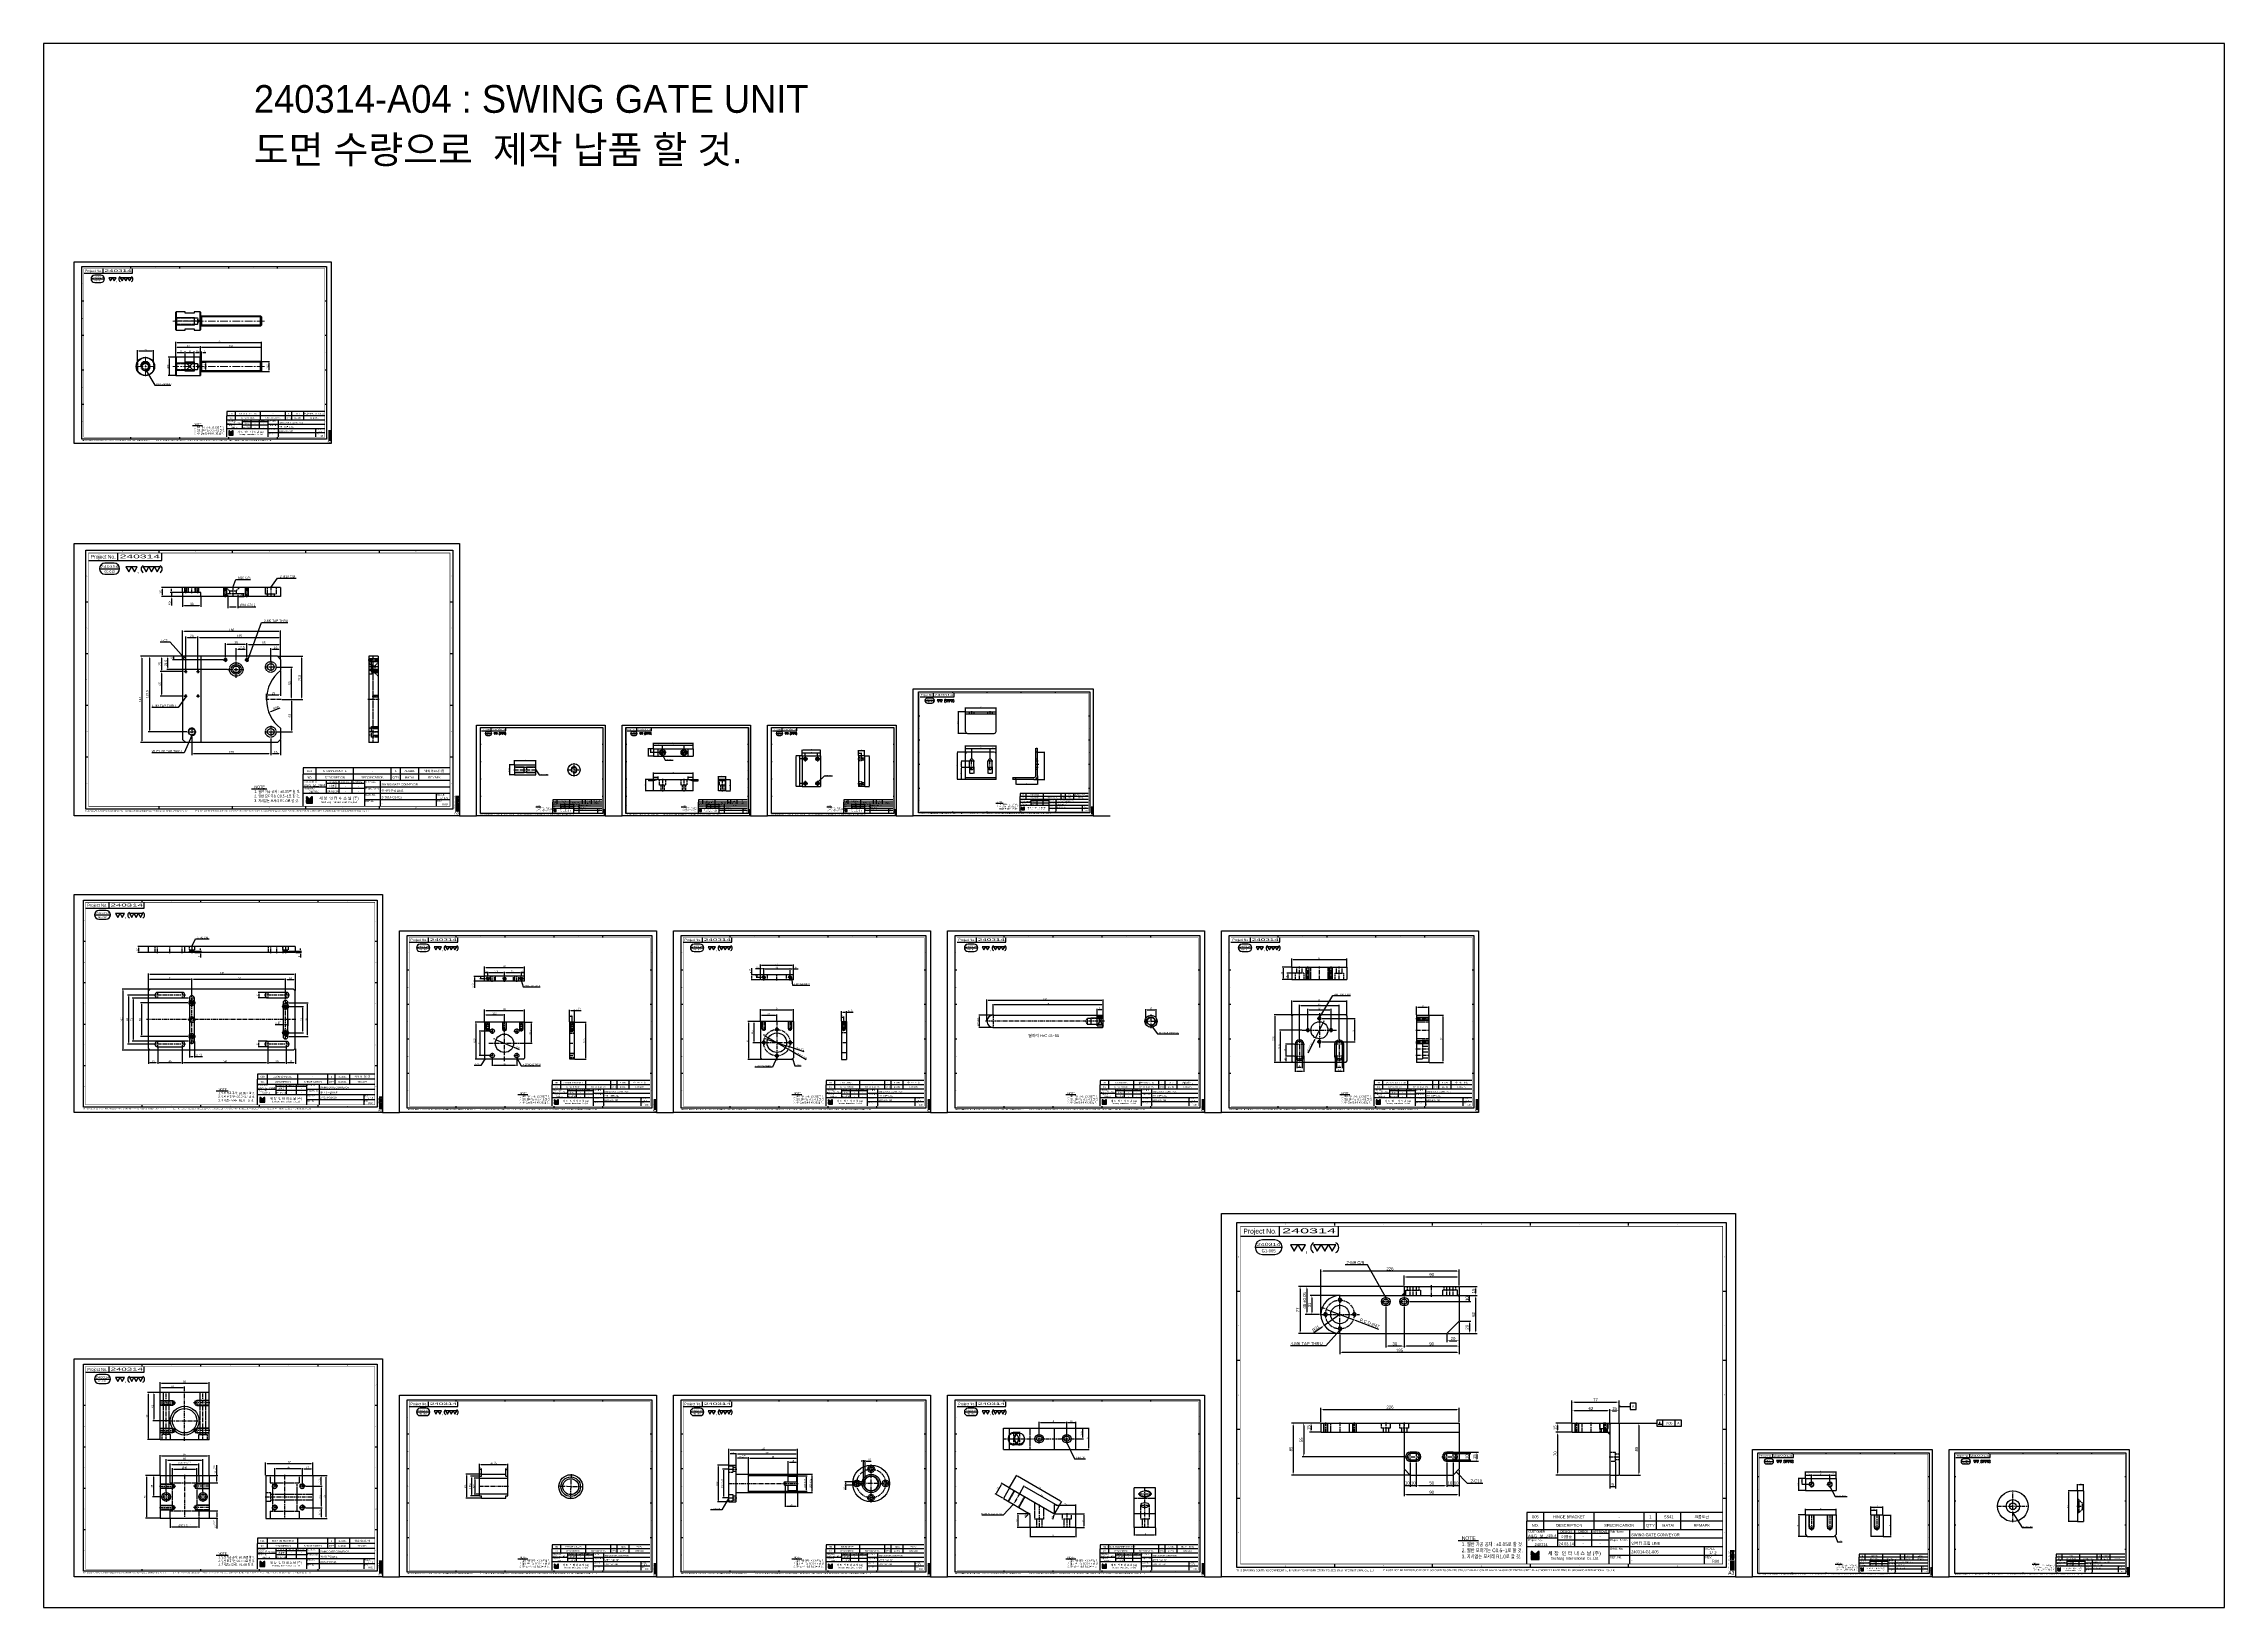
# Model space of a CAD drawing. Header units: inches. Extents: x 0 to 77285, y -118 to 40065.
# Drawn here: x 71242 to 74807, y 14172 to 16728 of the extents above; entities that cross this region are included whole.
import ezdxf
from ezdxf.enums import TextEntityAlignment as Align

# ---------------------------------------------------------------- set-up
doc = ezdxf.new("R2010")
doc.units = ezdxf.units.IN
doc.header["$LTSCALE"] = 5
doc.header["$MEASUREMENT"] = 0
for name, pattern in [('CENTER', [2, 1.25, -0.25, 0.25, -0.25]), ('CENTERX2', [4, 2.5, -0.5, 0.5, -0.5]), ('HIDDEN', [0.375, 0.25, -0.125]), ('PHANTOM', [2.5, 1.25, -0.25, 0.25, -0.25, 0.25, -0.25])]:
    doc.linetypes.add(name, pattern=pattern)
for name, color, linetype in [('11', 1, 'CENTER'), ('22', 2, 'HIDDEN'), ('44', 4, 'Continuous'), ('55', 5, 'Continuous'), ('66', 6, 'PHANTOM'), ('77', 40, 'HIDDEN'), ('99', 181, 'Continuous'), ('A', 8, 'Continuous'), ('B', 123, 'Continuous'), ('BOM-T', 4, 'Continuous'), ('CENTER', 1, 'CENTER'), ('D', 3, 'Continuous'), ('G', 231, 'Continuous'), ('T', 3, 'Continuous'), ('VV', 1, 'Continuous'), ('Y', 60, 'Continuous')]:
    doc.layers.add(name, color=color, linetype=linetype)
doc.layers.add('33', color=3, linetype='PHANTOM', lineweight=9)
doc.layers.add('88', color=35, linetype='Continuous', lineweight=5)
doc.styles.add('SCI', font='')
doc.styles.get("Standard").update_dxf_attribs({"font": 'arial.ttf'})
doc.styles.get('SCI').set_extended_font_data('Gulim')
doc.dimstyles.new('SCH', dxfattribs={"dimtxt": 2.5, "dimasz": 2, "dimexe": 1.25, "dimexo": 0.625, "dimtad": 1, "dimdec": 8, "dimtxsty": 'SCI', "dimcen": 2.5, "dimclrd": 4, "dimclre": 4, "dimclrt": 7, "dimadec": 8, "dimazin": 2, "dimtfac": 1, "dimtdec": 8, "dimtmove": 0, "dimatfit": 3, "dimfxl": 1, "dimarcsym": 0})

# ---------------------------------------------------------------- blocks, each defined once
blk = doc.blocks.new('J2')
for p, q in [((0, 2.25), (-2.6, 2.25)), ((-2.6, 2.25), (-1.3, 0)), ((-1.3, 0), (0, 2.25)), ((2.6, 2.25), (0, 2.25)), ((0, 2.25), (1.3, 0)), ((1.3, 0), (2.6, 2.25))]:
    blk.add_line(p, q)
blk = doc.blocks.new('J3')
for p, q in [((-3.9, 2.25), (-2.6, 0)), ((-1.3, 2.25), (-3.9, 2.25)), ((-2.6, 0), (-1.3, 2.25)), ((-1.3, 2.25), (0, 0)), ((1.3, 2.25), (-1.3, 2.25)), ((0, 0), (1.3, 2.25)), ((1.3, 2.25), (2.6, 0)), ((3.9, 2.25), (1.3, 2.25)), ((2.6, 0), (3.9, 2.25))]:
    blk.add_line(p, q)
blk = doc.blocks.new('A$C645fd8c3')
at = {"linetype": 'Continuous'}
h = blk.add_hatch(dxfattribs=at)
h.set_pattern_fill('ANSI31', color=5, scale=0.563055, style=0)
h.set_pattern_definition([(45, (-482.600826, -378.99261), (-0.04976753, 0.04976753), [])])
h.paths.add_polyline_path([(259.7, -279.3), (259.7, -276.2), (258.7, -276.2), (256.3, -278.6), (254, -276.2), (253, -276.2), (253, -279.3)])
h.paths.add_polyline_path([(253, -279.8), (253, -282.9), (259.7, -282.9), (259.7, -279.8)])
at = {"color": 2}
for p, q in [((12.5, -289.5), (12.5, -7.5)), ((12.5, -7.5), (412.5, -7.5)), ((92.5, -10), (92.5, -7.5)), ((172.5, -10), (172.5, -7.5)), ((252.5, -10), (252.5, -7.5)), ((332.5, -10), (332.5, -7.5)), ((412.5, -7.5), (412.5, -289.5)), ((15, -63.9), (12.5, -63.9)), ((412.5, -63.9), (410, -63.9)), ((15, -120.3), (12.5, -120.3)), ((412.5, -120.3), (410, -120.3)), ((15, -176.7), (12.5, -176.7)), ((412.5, -176.7), (410, -176.7)), ((15, -233.1), (12.5, -233.1)), ((412.5, -233.1), (410, -233.1)), ((412.5, -289.5), (12.5, -289.5)), ((92.5, -289.5), (92.5, -287)), ((172.5, -289.5), (172.5, -287)), ((252.5, -289.5), (252.5, -287)), ((332.5, -289.5), (332.5, -287))]:
    blk.add_line(p, q, dxfattribs=at)
at = {"color": 40}
for p, q in [((47.5, -18.5), (47.5, -10.5)), ((95.5, -18.5), (95.5, -10.5))]:
    blk.add_line(p, q, dxfattribs=at)
at = {"color": 7, "linetype": 'Continuous'}
blk.add_line((27.5, -27.6), (49.5, -27.6), dxfattribs=at)
for p, q in [((409.5, -244.5), (249.5, -244.5)), ((249.5, -244.5), (249.5, -251.5)), ((249.5, -286.5), (249.5, -251.5)), ((409.5, -251.5), (249.5, -251.5)), ((409.5, -258.5), (249.5, -258.5)), ((316.5, -261.5), (274.5, -261.5)), ((316.5, -267), (274.5, -267)), ((316.5, -258.5), (316.5, -286.5)), ((415.6, -275.4), (419.2, -275.4))]:
    blk.add_line(p, q)
at = {"color": 3}
for p, q in [((263.5, -251.5), (263.5, -244.5)), ((304.5, -251.5), (304.5, -244.5)), ((345.5, -251.5), (345.5, -244.5)), ((355.5, -251.5), (355.5, -244.5)), ((375.5, -251.5), (375.5, -244.5)), ((274.5, -265.5), (249.5, -265.5)), ((263.5, -258.5), (263.5, -251.5)), ((274.5, -258.5), (274.5, -272.5)), ((288.5, -258.5), (288.5, -272.5)), ((302.5, -258.5), (302.5, -272.5)), ((304.5, -258.5), (304.5, -251.5)), ((409.6, -265.5), (316.5, -265.5)), ((333.5, -258.5), (333.5, -286.5)), ((345.5, -258.5), (345.5, -251.5)), ((355.5, -258.5), (355.5, -251.5)), ((375.5, -258.5), (375.5, -251.5)), ((409.5, -272.5), (249.5, -272.5)), ((409.6, -279.5), (316.5, -279.5))]:
    blk.add_line(p, q, dxfattribs=at)
at = {"color": 5, "linetype": 'Continuous'}
for p, q in [((253, -276.2), (253, -279.3)), ((254, -276.2), (253, -276.2)), ((259.7, -279.3), (253, -279.3)), ((253, -279.8), (253, -282.9)), ((259.7, -279.8), (253, -279.8)), ((253, -282.9), (259.7, -282.9)), ((254, -276.2), (256.3, -278.6)), ((258.7, -276.2), (256.3, -278.6)), ((259.7, -276.2), (258.7, -276.2)), ((259.7, -279.3), (259.7, -276.2)), ((259.7, -282.9), (259.7, -279.8))]:
    blk.add_line(p, q, dxfattribs=at)
at = {"color": 40, "const_width": 0.5}
blk.add_lwpolyline([(15.5, -286.5), (15.5, -10.5), (409.5, -10.5), (409.5, -286.5)], close=True, dxfattribs=at)
at = {"color": 40}
blk.add_lwpolyline([(15.5, -18.5), (95.5, -18.5)], dxfattribs=at)
blk.add_lwpolyline([(33.5, -21.6, 1), (33.5, -33.6), (43.5, -33.6, 1), (43.5, -21.6)], format="xyb", close=True)
at = {"const_width": 0.257}
blk.add_lwpolyline([(193.3, -268), (209.9, -268)], dxfattribs=at)
at = {"color": 3}
blk.add_lwpolyline([(193.3, -267.4), (209.9, -267.4)], dxfattribs=at)
for centre, start, end in [((77.6, -28), 120, 240), ((91.2, -28), 300, 60)]:
    blk.add_arc(centre, 4.69, start, end)
at = {"layer": '11'}
blk.add_line((415.6, -276.4), (419.2, -276.4), dxfattribs=at)
at = {"layer": '22'}
blk.add_line((415.6, -277.4), (419.2, -277.4), dxfattribs=at)
at = {"layer": '33'}
blk.add_line((415.6, -278.4), (419.2, -278.4), dxfattribs=at)
at = {"layer": '44'}
blk.add_line((415.6, -279.4), (419.2, -279.4), dxfattribs=at)
at = {"layer": '55'}
blk.add_line((415.6, -280.4), (419.2, -280.4), dxfattribs=at)
at = {"layer": '66'}
blk.add_line((415.6, -281.4), (419.2, -281.4), dxfattribs=at)
at = {"layer": '77'}
blk.add_line((415.6, -282.4), (419.2, -282.4), dxfattribs=at)
at = {"layer": '88'}
blk.add_line((415.6, -283.4), (419.2, -283.4), dxfattribs=at)
at = {"layer": '99'}
blk.add_line((415.6, -284.4), (419.2, -284.4), dxfattribs=at)
at = {"layer": 'A'}
blk.add_line((415.6, -285.4), (419.2, -285.4), dxfattribs=at)
at = {"layer": 'B'}
blk.add_line((415.6, -286.4), (419.2, -286.4), dxfattribs=at)
at = {"layer": 'D'}
blk.add_line((415.6, -287.4), (419.2, -287.4), dxfattribs=at)
at = {"layer": 'Defpoints', "color": 1}
blk.add_lwpolyline([(0, -297), (0, 0), (420, 0), (420, -297)], close=True, dxfattribs=at)
at = {"layer": 'G'}
blk.add_line((415.6, -288.4), (419.2, -288.4), dxfattribs=at)
at = {"layer": 'T'}
for p, q in [((394.5, -272.5), (394.5, -286.5)), ((415.6, -289.4), (419.2, -289.4))]:
    blk.add_line(p, q, dxfattribs=at)
at = {"layer": 'VV'}
blk.add_line((415.6, -291.4), (419.2, -291.4), dxfattribs=at)
at = {"layer": 'Y'}
blk.add_line((415.6, -290.4), (419.2, -290.4), dxfattribs=at)
at = {"xscale": 2.34375, "yscale": 2.34375, "zscale": 2.34375}
for name, p in [('J2', (62.5, -31)), ('J3', (84.4, -31))]:
    blk.add_blockref(name, p, dxfattribs=at)
at = {"style": 'SCI'}
for s, height, p in [('Project No.', 4, (31.5, -14.5)), (',', 5.86, (69.6, -29.1)), ('NO.', 2.31, (256.5, -255)), ('DESCRIPTION', 2.308, (284, -255)), ('DESIGN', 1.73, (281.5, -260)), ('이경중', 2.31, (282, -264.4)), ('CHECK', 1.73, (295.5, -260)), ('-', 2.31, (295.5, -264.2)), ('APPROVE', 1.73, (309.5, -260)), ('-', 2.31, (309.5, -264.2)), ('SPECIFICATION', 2.308, (325, -255)), ("Q'TY", 2.31, (350.5, -255)), ('MATAL', 2.31, (365.5, -255)), ('REMAPK', 2.31, (392.5, -255)), ('세 창  인 터 내 쇼 날 (주)', 3.03, (288.4, -277.8)), ('Sechang  International  Co.,Ltd.', 2.02, (288.7, -281.9)), ('0', 0.6, (414.6, -275.4))]:
    blk.add_text(s, height=height, dxfattribs=at).set_placement(p, align=Align.MIDDLE_CENTER)
at = {"color": 2, "style": 'SCI'}
for s, p in [('1', (52.5, -8.8)), ('2', (132.5, -8.8)), ('3', (212.5, -8.8)), ('4', (292.5, -8.8)), ('5', (372.5, -8.8)), ('A', (13.8, -35.7)), ('A', (411.2, -35.7)), ('B', (13.8, -92.1)), ('B', (411.2, -92.1)), ('C', (13.8, -148.5)), ('C', (411.2, -148.5)), ('D', (13.8, -204.9)), ('D', (411.2, -204.9)), ('E', (13.8, -261.3)), ('E', (411.2, -261.3)), ('E', (411.2, -261.3)), ('1', (52.5, -288.2)), ('2', (132.5, -288.2)), ('3', (212.5, -288.2)), ('4', (292.5, -288.2)), ('5', (372.5, -288.2))]:
    blk.add_text(s, height=1, dxfattribs=at).set_placement(p, align=Align.MIDDLE_CENTER)
at = {"style": 'SCI'}
for s, height, p in [('Project No.', 1.731, (250.5, -267)), ('CUSTOMER', 1.73, (250.7, -260)), ('Sub Name', 1.73, (317.5, -260)), ('Project Name', 1.731, (317.5, -267)), ('DWG. No.', 1.73, (317.5, -274)), ('REF. No.', 1.73, (317.5, -281)), ('SCALE', 1.73, (395.5, -274)), ('REV.', 1.73, (395.5, -281))]:
    blk.add_text(s, height=height, dxfattribs=at).set_placement(p, align=Align.MIDDLE_LEFT)
at = {"color": 40, "style": 'SCI'}
for s, p in [('-', (295.5, -269.7)), ('-', (309.5, -269.7)), ('1/', (400.1, -277.3))]:
    blk.add_text(s, height=2.31, dxfattribs=at).set_placement(p, align=Align.MIDDLE_CENTER)
at = {"color": 3, "linetype": 'Continuous', "style": 'SCI'}
for s, p in [('THIS DRAWING CONTAINS CONFIDENTIAL INFORMATION PROPRIETARY TO SECHANG INTERNATIONAL Co., Ltd  ', (12.1, -292.5)), ('IT MUST NOT BE REPRODUCED OR DISCLOSED TO OTHERS OR USED IN ANY OTHER WAY IN WHOLE OR PART EXCEPT AN AUTHORIZED IN WRITING BY SECHANG INTERNATIONAL Co., Ltd.', (131.9, -292.4))]:
    blk.add_text(s, height=1.5, dxfattribs=at).set_placement(p)
at = {"color": 2, "style": 'SCI'}
blk.add_text('A3', height=3, dxfattribs=at).set_placement((419.1, -296.1), align=Align.BOTTOM_RIGHT)
at = {"color": 40, "insert": (196.3, -263.9), "char_height": 3, "attachment_point": 1, "style": 'SCI'}
blk.add_mtext_dynamic_manual_height_columns('NOTE{\\W0.8;\\P1. 일반 가공 공차 : %%P0.05로 할 것.\\P2. 일반 모따기는 C0.5~1로 할 것.\\P3. 지시없는 모서리 R1.0로 할 것.}', width=205.982, gutter_width=1.29, heights=[0], dxfattribs=at)
at = {"layer": '11', "style": 'SCI'}
blk.add_text('11', height=0.6, dxfattribs=at).set_placement((414.6, -276.4), align=Align.MIDDLE_CENTER)
at = {"layer": '22', "style": 'SCI'}
blk.add_text('22', height=0.6, dxfattribs=at).set_placement((414.6, -277.4), align=Align.MIDDLE_CENTER)
at = {"layer": '33', "style": 'SCI'}
blk.add_text('33', height=0.6, dxfattribs=at).set_placement((414.6, -278.4), align=Align.MIDDLE_CENTER)
at = {"layer": '44', "style": 'SCI'}
blk.add_text('44', height=0.6, dxfattribs=at).set_placement((414.6, -279.4), align=Align.MIDDLE_CENTER)
at = {"layer": '55', "style": 'SCI'}
blk.add_text('55', height=0.6, dxfattribs=at).set_placement((414.6, -280.4), align=Align.MIDDLE_CENTER)
at = {"layer": '66', "style": 'SCI'}
blk.add_text('66', height=0.6, dxfattribs=at).set_placement((414.6, -281.4), align=Align.MIDDLE_CENTER)
at = {"layer": '77', "style": 'SCI'}
blk.add_text('77', height=0.6, dxfattribs=at).set_placement((414.6, -282.4), align=Align.MIDDLE_CENTER)
at = {"layer": '88', "style": 'SCI'}
blk.add_text('88', height=0.6, dxfattribs=at).set_placement((414.6, -283.4), align=Align.MIDDLE_CENTER)
at = {"layer": '99', "style": 'SCI'}
blk.add_text('99', height=0.6, dxfattribs=at).set_placement((414.6, -284.4), align=Align.MIDDLE_CENTER)
at = {"layer": 'A', "style": 'SCI'}
blk.add_text('A', height=0.6, dxfattribs=at).set_placement((414.6, -285.4), align=Align.MIDDLE_CENTER)
at = {"layer": 'B', "style": 'SCI'}
blk.add_text('B', height=0.6, dxfattribs=at).set_placement((414.6, -286.4), align=Align.MIDDLE_CENTER)
at = {"layer": 'D', "style": 'SCI'}
blk.add_text('D', height=0.6, dxfattribs=at).set_placement((414.6, -287.4), align=Align.MIDDLE_CENTER)
at = {"layer": 'G', "style": 'SCI'}
blk.add_text('G', height=0.6, dxfattribs=at).set_placement((414.6, -288.4), align=Align.MIDDLE_CENTER)
at = {"layer": 'T', "style": 'SCI'}
blk.add_text('T', height=0.6, dxfattribs=at).set_placement((414.6, -289.4), align=Align.MIDDLE_CENTER)
at = {"layer": 'VV', "style": 'SCI'}
blk.add_text('V', height=0.6, dxfattribs=at).set_placement((414.6, -291.4), align=Align.MIDDLE_CENTER)
at = {"layer": 'Y', "style": 'SCI'}
blk.add_text('Y', height=0.6, dxfattribs=at).set_placement((414.6, -290.4), align=Align.MIDDLE_CENTER)
blk = doc.blocks.new('A$C62b5bbe1')
for p, q in [((-20, 0), (-20, -3.2)), ((18.6, 0), (-20, 0)), ((18.6, -3.2), (-20, -3.2)), ((21.8, -6.4), (21.8, -35.5)), ((25, -35.5), (21.8, -35.5)), ((25, -6.4), (25, -35.5))]:
    blk.add_line(p, q)
for radius in [6.4, 3.2]:
    blk.add_arc((18.6, -6.4), radius, 0, 90)
at = {"layer": '11'}
for p, q in [((-5, 1), (-5, -4.2)), ((0, 2), (0, -5.2)), ((5, 1), (5, -4.2))]:
    blk.add_line(p, q, dxfattribs=at)
at = {"layer": '22'}
for p, q in [((-8.5, 0), (-8.5, -3.2)), ((8.5, 0), (8.5, -3.2))]:
    blk.add_line(p, q, dxfattribs=at)
blk = doc.blocks.new('A$Ccc939c86')
for p, q in [((-19.5, 43), (-19.5, 3)), ((-19.5, 43), (-16, 43)), ((-16, 46), (-16, 43)), ((-16, 46), (16, 46)), ((-13, 0), (-13, 46)), ((13, 46), (13, 0)), ((16, 46), (16, 43)), ((16, 43), (19.5, 43)), ((19.5, 43), (19.5, 3)), ((-19.5, 3), (-16, 3)), ((-16, 3), (-16, 0)), ((-16, 0), (16, 0)), ((16, 3), (16, 0)), ((16, 3), (19.5, 3))]:
    blk.add_line(p, q)
at = {"layer": '11'}
blk.add_line((0, 47), (0, -1), dxfattribs=at)
blk = doc.blocks.new('A$Cca73e75c')
for p, q in [((-30, 31.5), (-29.5, 32)), ((-30, 31.5), (-30, 20.5)), ((-30, 20.5), (-29.5, 20)), ((-29.5, 32), (29.5, 32)), ((-29.5, 20), (29.5, 20)), ((-15, 20), (-15, 0.5)), ((-15, 0.5), (-14.5, 0)), ((-14.5, 0), (14.5, 0)), ((12.5, -79.2), (12.5, 0)), ((14.5, 0), (15, 0.5)), ((15, 20), (15, 0.5)), ((29.5, 32), (30, 31.5)), ((29.5, 20), (30, 20.5)), ((30, 31.5), (30, 20.5)), ((-12.5, 0), (-12.5, -79.2)), ((-2.7, -60), (-2.7, -80)), ((2.8, -60), (2.8, -80)), ((-12.5, -79.2), (-2.7, -79.2)), ((-12.5, -79.2), (-11.7, -80)), ((-11.7, -80), (11.7, -80)), ((2.8, -79.2), (12.5, -79.2)), ((11.7, -80), (12.5, -79.2))]:
    blk.add_line(p, q)
blk.add_arc((0, -60), 2.75, 0, 180)
at = {"layer": '11'}
for p, q in [((-23.5, 33), (-23.5, 19)), ((0, 33), (0, -81)), ((23.5, 33), (23.5, 19)), ((-3.7, -60), (3.8, -60))]:
    blk.add_line(p, q, dxfattribs=at)
at = {"layer": '22'}
for p, q in [((-29, 25.5), (-29, 32)), ((-18, 25.5), (-29, 25.5)), ((-26.8, 25.5), (-26.8, 20)), ((-20.2, 25.5), (-20.2, 20)), ((-18, 32), (-18, 25.5)), ((18, 25.5), (18, 32)), ((29, 25.5), (18, 25.5)), ((20.2, 25.5), (20.2, 20)), ((26.8, 25.5), (26.8, 20)), ((29, 32), (29, 25.5))]:
    blk.add_line(p, q, dxfattribs=at)
at = {"layer": 'T'}
for p, q in [((-12.5, -64.2), (-11.7, -65)), ((-12.5, -65), (-2.7, -65)), ((-11.7, -65), (-11.7, -80)), ((2.8, -65), (12.5, -65)), ((11.7, -65), (12.5, -64.2)), ((11.7, -65), (11.7, -80))]:
    blk.add_line(p, q, dxfattribs=at)
blk = doc.blocks.new('A$C638d9a20')
for radius in [25, 11, 5.5]:
    blk.add_circle((0, 0), radius)
at = {"layer": '11'}
for p, q in [((-26, 0), (26, 0)), ((0, -26), (0, 26))]:
    blk.add_line(p, q, dxfattribs=at)
blk = doc.blocks.new('A$Cdb4aa130')
for p, q in [((77, 35), (0, 35)), ((0, 35), (0, -35)), ((77, 35), (77, -35)), ((77, -35), (0, -35))]:
    blk.add_line(p, q)
for centre in [(17, 17.5), (62, 17.5), (17, -17.5), (62, -17.5)]:
    blk.add_circle(centre, 3.32)
at = {"layer": '11'}
for p, q in [((46, 36), (46, -36)), ((78, 0), (-1, 0)), ((12, 17.5), (22, 17.5)), ((17, 22.5), (17, 12.5)), ((57, 17.5), (67, 17.5)), ((62, 22.5), (62, 12.5)), ((12, -17.5), (22, -17.5)), ((17, -12.5), (17, -22.5)), ((57, -17.5), (67, -17.5)), ((62, -12.5), (62, -22.5))]:
    blk.add_line(p, q, dxfattribs=at)
at = {"layer": '22'}
for p, q in [((68.4, 4.5), (0, 4.5)), ((68.4, -7), (68.4, 7)), ((68.4, 7), (77, 7)), ((68.4, -4.5), (0, -4.5)), ((77, -7), (68.4, -7))]:
    blk.add_line(p, q, dxfattribs=at)
at = {"layer": '77'}
for p, q in [((22.5, 35), (22.5, 23)), ((69.5, 23), (22.5, 23)), ((26, 23), (26, -23)), ((66, 23), (66, -23)), ((69.5, 35), (69.5, 23)), ((69.5, -23), (22.5, -23)), ((22.5, -23), (22.5, -35)), ((69.5, -23), (69.5, -35))]:
    blk.add_line(p, q, dxfattribs=at)
at = {"layer": 'T'}
for centre in [(17, 17.5), (62, 17.5), (17, -17.5), (62, -17.5)]:
    blk.add_arc(centre, 4, 255, 165, dxfattribs=at)
blk = doc.blocks.new('A$Cf56a9b8c')
for p, q in [((-15, 17.5), (-15, -17.5)), ((103.6, 17.5), (-15, 17.5)), ((20, 17.5), (20, -17.5)), ((93.6, 17.5), (93.6, -17.5)), ((103.6, 17.5), (103.6, -17.5)), ((103.6, -17.5), (-15, -17.5))]:
    blk.add_line(p, q)
for centre, radius in [((0, 0), 7), ((0, 0), 4.5), ((45, 0), 7), ((45, 0), 4.5)]:
    blk.add_circle(centre, radius)
blk.add_ellipse((77.2, 0), major_axis=(0, 9.19), ratio=0.866025)
at = {"layer": '11'}
for p, q in [((104.6, 0), (-16, 0)), ((0, 8), (0, -8)), ((45, 8), (45, -8)), ((77.2, -11), (77.2, 11)), ((87.2, -11), (87.2, 11))]:
    blk.add_line(p, q, dxfattribs=at)
at = {"layer": '22'}
for p, q in [((60, 17.5), (60, -17.5)), ((77.2, 9.2), (87.2, 9.2)), ((77.2, -9.2), (87.2, -9.2))]:
    blk.add_line(p, q, dxfattribs=at)
blk.add_ellipse((87.2, 0), major_axis=(0, 9.19), ratio=0.866025, dxfattribs=at)
at = {"layer": 'T'}
for p, q in [((77.2, 10), (87.2, 10)), ((77.2, -10), (87.2, -10))]:
    blk.add_line(p, q, dxfattribs=at)
for centre in [(77.2, 0), (87.2, 0)]:
    blk.add_ellipse(centre, major_axis=(0, -10), ratio=0.866025, start_param=0, end_param=4.712389, dxfattribs=at)
blk = doc.blocks.new('A$C38a42578')
for p, q in [((0, 25), (10, 25)), ((0, 25), (0, -25)), ((10, 25), (10, -25)), ((10, -25), (0, -25))]:
    blk.add_line(p, q)
at = {"layer": '11'}
blk.add_line((11, 0), (-1, 0), dxfattribs=at)
at = {"layer": '22'}
for p, q in [((2.5, 5.5), (0, 5.5)), ((8, 11), (2.5, 5.5)), ((2.5, 5.5), (2.5, -5.5)), ((8, 11), (8, -11)), ((8, 11), (10, 11)), ((2.5, -5.5), (0, -5.5)), ((2.5, -5.5), (8, -11)), ((8, -11), (10, -11))]:
    blk.add_line(p, q, dxfattribs=at)
blk = doc.blocks.new('A$Cfef283f1')
for p, q in [((-151, 55), (-151, 40)), ((-151, 55), (75, 55)), ((-151, 40), (75, 40)), ((-15, 40), (-15, -20)), ((75, 55), (75, -20)), ((-15, -20), (-5, -30)), ((-5, -30), (65, -30)), ((65, -30), (75, -20))]:
    blk.add_line(p, q)
for points in [[(-5, 7.5, 1), (-5, -7.5), (5, -7.5, 1), (5, 7.5)], [(-5, 5, 1), (-5, -5), (5, -5, 1), (5, 5)], [(55, 7.5, 1), (55, -7.5), (65, -7.5, 1), (65, 7.5)], [(55, 5, 1), (55, -5), (65, -5, 1), (65, 5)]]:
    blk.add_lwpolyline(points, format="xyb", close=True)
at = {"layer": '11'}
for p, q in [((-143.5, 56), (-143.5, 39)), ((-120, 56), (-120, 39)), ((-96.5, 56), (-96.5, 39)), ((-45, 56), (-45, 39)), ((-15, 56), (-15, 39)), ((-13.5, 0), (13.5, 0)), ((-5, -8.5), (-5, 8.5)), ((5, -8.5), (5, 8.5)), ((46.5, 0), (73.5, 0)), ((55, -8.5), (55, 8.5)), ((65, -8.5), (65, 8.5))]:
    blk.add_line(p, q, dxfattribs=at)
at = {"layer": '22'}
for p, q in [((-146, 55), (-146, 40)), ((-141, 55), (-141, 40)), ((-135, 40), (-135, 55)), ((-105, 55), (-105, 40)), ((-99, 55), (-99, 40)), ((-94, 55), (-94, 40)), ((-52, 46.4), (-52, 55)), ((-38, 46.4), (-52, 46.4)), ((-49.5, 46.4), (-49.5, 40)), ((-40.5, 46.4), (-40.5, 40)), ((-38, 55), (-38, 46.4)), ((-22, 46.4), (-22, 55)), ((-8, 46.4), (-22, 46.4)), ((-19.5, 46.4), (-19.5, 40)), ((-15, 40), (-15, 55)), ((-10.5, 46.4), (-10.5, 40)), ((-8, 55), (-8, 46.4))]:
    blk.add_line(p, q, dxfattribs=at)
at = {"layer": 'T'}
for p, q in [((-146.5, 55), (-146.5, 40)), ((-140.5, 55), (-140.5, 40)), ((-99.5, 55), (-99.5, 40)), ((-93.5, 55), (-93.5, 40))]:
    blk.add_line(p, q, dxfattribs=at)
blk = doc.blocks.new('A$Cd3e62e37')
for p, q in [((-10, 35), (70, 35)), ((-10, 35), (-10, -35)), ((70, 35), (70, -35)), ((-10, -35), (70, -35))]:
    blk.add_line(p, q)
for centre, radius in [((0, 0), 7), ((0, 0), 4.5), ((60, 0), 7), ((60, 0), 4.5)]:
    blk.add_circle(centre, radius)
at = {"layer": '11'}
for p, q in [((30, 36), (30, -36)), ((-11, 17.5), (15.4, 17.5)), ((-8, 0), (8, 0)), ((0, 8), (0, -8)), ((71, 17.5), (44.6, 17.5)), ((52, 0), (68, 0)), ((60, 8), (60, -8)), ((-11, -17.5), (15.4, -17.5)), ((71, -17.5), (44.6, -17.5))]:
    blk.add_line(p, q, dxfattribs=at)
at = {"layer": '22'}
for p, q in [((-10, 20.8), (12.5, 20.8)), ((12.5, 14.2), (-10, 14.2)), ((6.5, 23), (6.5, 35)), ((6.5, 23), (53.5, 23)), ((10, -23), (10, 23)), ((10, 21.5), (10, 13.5)), ((12.5, 20.8), (14.4, 17.5)), ((12.5, 20.8), (12.5, 14.2)), ((14.4, 17.5), (12.5, 14.2)), ((47.5, 20.8), (45.6, 17.5)), ((45.6, 17.5), (47.5, 14.2)), ((70, 20.8), (47.5, 20.8)), ((47.5, 20.8), (47.5, 14.2)), ((47.5, 14.2), (70, 14.2)), ((50, 23), (50, -23)), ((50, 21.5), (50, 13.5)), ((53.5, 35), (53.5, 23)), ((-10, -14.2), (12.5, -14.2)), ((12.5, -20.8), (-10, -20.8)), ((6.5, -23), (53.5, -23)), ((6.5, -35), (6.5, -23)), ((10, -13.5), (10, -21.5)), ((12.5, -14.2), (14.4, -17.5)), ((12.5, -14.2), (12.5, -20.8)), ((14.4, -17.5), (12.5, -20.8)), ((47.5, -14.2), (45.6, -17.5)), ((45.6, -17.5), (47.5, -20.8)), ((70, -14.2), (47.5, -14.2)), ((47.5, -14.2), (47.5, -20.8)), ((47.5, -20.8), (70, -20.8)), ((50, -13.5), (50, -21.5)), ((53.5, -23), (53.5, -35))]:
    blk.add_line(p, q, dxfattribs=at)
at = {"layer": 'T'}
for p, q in [((-10, 21.5), (10, 21.5)), ((10, 13.5), (-10, 13.5)), ((10, 21.5), (11.2, 20.8)), ((11.2, 14.2), (10, 13.5)), ((50, 21.5), (48.8, 20.8)), ((48.8, 14.2), (50, 13.5)), ((70, 21.5), (50, 21.5)), ((50, 13.5), (70, 13.5)), ((-10, -13.5), (10, -13.5)), ((10, -21.5), (-10, -21.5)), ((10, -13.5), (11.2, -14.2)), ((11.2, -20.8), (10, -21.5)), ((50, -13.5), (48.8, -14.2)), ((48.8, -20.8), (50, -21.5)), ((70, -13.5), (50, -13.5)), ((50, -21.5), (70, -21.5))]:
    blk.add_line(p, q, dxfattribs=at)
blk = doc.blocks.new('A$C6f6749af')
for p, q in [((-10, 0), (-10, -32)), ((-10, 0), (40, 0)), ((40, 0), (40, -32)), ((-10, -32), (-7, -35)), ((-7, -35), (37, -35)), ((37, -35), (40, -32))]:
    blk.add_line(p, q)
at = {"layer": '11'}
for p, q in [((0, 1), (0, -25.4)), ((30, 1), (30, -25.4))]:
    blk.add_line(p, q, dxfattribs=at)
at = {"layer": '22'}
for p, q in [((-3.3, -22.5), (-3.3, 0)), ((3.3, 0), (3.3, -22.5)), ((26.7, -22.5), (26.7, 0)), ((33.3, 0), (33.3, -22.5)), ((4, -20), (-4, -20)), ((0, -24.4), (-3.3, -22.5)), ((3.3, -22.5), (-3.3, -22.5)), ((3.3, -22.5), (0, -24.4)), ((34, -20), (26, -20)), ((30, -24.4), (26.7, -22.5)), ((33.3, -22.5), (26.7, -22.5)), ((33.3, -22.5), (30, -24.4))]:
    blk.add_line(p, q, dxfattribs=at)
at = {"layer": 'T'}
for p, q in [((-4, -20), (-4, 0)), ((4, 0), (4, -20)), ((26, -20), (26, 0)), ((34, 0), (34, -20)), ((-3.3, -21.2), (-4, -20)), ((4, -20), (3.3, -21.2)), ((26.7, -21.2), (26, -20)), ((34, -20), (33.3, -21.2))]:
    blk.add_line(p, q, dxfattribs=at)
blk = doc.blocks.new('A$C85d57972')
for p, q in [((-64.5, 17.5), (-64.5, -17.5)), ((0, 17.5), (-64.5, 17.5)), ((-22, 17.5), (-22, -17.5)), ((0, 17.5), (0, -17.5)), ((0, -17.5), (-64.5, -17.5))]:
    blk.add_line(p, q)
for centre, major_axis, ratio in [((-55, 0), (0, -9.2), 0.498046), ((-36.4, 0), (0, 7), 0.57735)]:
    blk.add_ellipse(centre, major_axis=major_axis, ratio=ratio)
at = {"layer": '11'}
for p, q in [((1, 0), (-65.5, 0)), ((-55, -11), (-55, 11)), ((-36.4, -8), (-36.4, 8))]:
    blk.add_line(p, q, dxfattribs=at)
at = {"layer": '22'}
for p, q in [((-36.4, 7), (-13.4, 7)), ((-13.4, 7), (-13.4, -7)), ((-13.4, 4.5), (0, 4.5)), ((-13.4, -7), (-36.4, -7)), ((-13.4, -4.5), (0, -4.5))]:
    blk.add_line(p, q, dxfattribs=at)
at = {"layer": '77'}
blk.add_line((-47.2, 17.5), (-47.2, -17.5), dxfattribs=at)
at = {"layer": 'T'}
blk.add_ellipse((-55, 0), major_axis=(0, -10), ratio=0.5, start_param=0, end_param=4.712389, dxfattribs=at)
blk = doc.blocks.new('A$Cc528135c')
for p, q in [((40, 46), (-40, 46)), ((-40, -31), (-40, 46)), ((40, -31), (40, 46)), ((40, -31), (-40, -31))]:
    blk.add_line(p, q)
for radius in [23.5, 20]:
    blk.add_circle((0, 0), radius)
at = {"layer": '11'}
for p, q in [((-30, -32), (-30, 47)), ((0, -33), (0, 48)), ((30, -32), (30, 47)), ((-41, 29), (-14.6, 29)), ((-24.5, 0), (24.5, 0)), ((41, 29), (14.6, 29)), ((-41, -16), (-14.6, -16)), ((41, -16), (14.6, -16))]:
    blk.add_line(p, q, dxfattribs=at)
at = {"layer": '22'}
for p, q in [((-34.5, -22.4), (-34.5, 46)), ((-25.5, -22.4), (-25.5, 46)), ((25.5, -22.4), (25.5, 46)), ((34.5, -22.4), (34.5, 46)), ((-40, 32.3), (-17.5, 32.3)), ((-17.5, 25.7), (-40, 25.7)), ((-20, 33), (-20, 25)), ((-17.5, 32.3), (-15.6, 29)), ((-17.5, 32.3), (-17.5, 25.7)), ((-15.6, 29), (-17.5, 25.7)), ((17.5, 32.3), (15.6, 29)), ((15.6, 29), (17.5, 25.7)), ((40, 32.3), (17.5, 32.3)), ((17.5, 32.3), (17.5, 25.7)), ((17.5, 25.7), (40, 25.7)), ((20, 33), (20, 25)), ((-40, -12.7), (-17.5, -12.7)), ((-17.5, -19.3), (-40, -19.3)), ((-23, -22.4), (-37, -22.4)), ((-37, -22.4), (-37, -31)), ((-23, -31), (-23, -22.4)), ((-20, -12), (-20, -20)), ((-17.5, -12.7), (-15.6, -16)), ((-17.5, -12.7), (-17.5, -19.3)), ((-15.6, -16), (-17.5, -19.3)), ((17.5, -12.7), (15.6, -16)), ((15.6, -16), (17.5, -19.3)), ((40, -12.7), (17.5, -12.7)), ((17.5, -12.7), (17.5, -19.3)), ((17.5, -19.3), (40, -19.3)), ((20, -12), (20, -20)), ((23, -31), (23, -22.4)), ((23, -22.4), (37, -22.4)), ((37, -22.4), (37, -31))]:
    blk.add_line(p, q, dxfattribs=at)
at = {"layer": 'T'}
for p, q in [((-40, 33), (-20, 33)), ((-20, 25), (-40, 25)), ((-20, 33), (-18.8, 32.3)), ((-18.8, 25.7), (-20, 25)), ((20, 33), (18.8, 32.3)), ((18.8, 25.7), (20, 25)), ((40, 33), (20, 33)), ((20, 25), (40, 25)), ((-40, -12), (-20, -12)), ((-20, -20), (-40, -20)), ((-20, -12), (-18.8, -12.7)), ((-18.8, -19.3), (-20, -20)), ((20, -12), (18.8, -12.7)), ((18.8, -19.3), (20, -20)), ((40, -12), (20, -12)), ((20, -20), (40, -20))]:
    blk.add_line(p, q, dxfattribs=at)
blk = doc.blocks.new('A$C0f438d8f')
for radius in [19.5, 16, 13]:
    blk.add_circle((0, 0), radius)
at = {"layer": '11'}
for p, q in [((-20.5, 0), (20.5, 0)), ((0, -20.5), (0, 20.5))]:
    blk.add_line(p, q, dxfattribs=at)
blk = doc.blocks.new('A$C63e90a47')
for p, q in [((0, -2), (-22, -2)), ((-22, -35.7), (-22, -2)), ((0, -2), (0, -77)), ((-64.5, -110.6), (-22.7, -38.2)), ((-47.2, -120.6), (-23.4, -79.5)), ((0, -77), (-19.1, -77)), ((-64.5, -110.6), (-47.2, -120.6))]:
    blk.add_line(p, q)
for centre, start, end in [((-27, -35.7), 330, 0), ((-19.1, -82), 90, 150)]:
    blk.add_arc(centre, 5, start, end)
at = {"layer": '11'}
for p, q in [((-23, -17), (1, -17)), ((-37.6, -62), (1, -62)), ((-22.2, -37.4), (-22, -37)), ((-22, -37), (-22, -36.5)), ((-55.9, -93.7), (-36.8, -104.7)), ((-22.2, -77.4), (-22, -77)), ((-21.5, -77), (-22, -77))]:
    blk.add_line(p, q, dxfattribs=at)
at = {"layer": '22'}
for p, q in [((-22, -10), (-13.4, -10)), ((-13.4, -24), (-22, -24)), ((-13.4, -10), (-13.4, -24)), ((-13.4, -12.5), (0, -12.5)), ((-13.4, -21.5), (0, -21.5)), ((-13.4, -69), (-40.5, -69)), ((-32.4, -55), (-13.4, -55)), ((-13.4, -55), (-13.4, -69)), ((-13.4, -57.5), (0, -57.5)), ((-13.4, -66.5), (0, -66.5)), ((-59.6, -102.1), (-42.3, -112.1)), ((-50.4, -86.2), (-33.1, -96.2))]:
    blk.add_line(p, q, dxfattribs=at)
at = {"layer": 'T'}
for p, q in [((-60, -102.8), (-42.7, -112.8)), ((-50, -85.5), (-32.7, -95.5))]:
    blk.add_line(p, q, dxfattribs=at)
at = {"layer": 'BOM-T', "color": 4}
blk.add_text('M20X1.5P TAP', height=0.6, rotation=330, dxfattribs=at).set_placement((-55.1, -94.4), align=Align.MIDDLE_LEFT)
blk = doc.blocks.new('A$C8c8d9adc')
for p, q in [((0, 26), (0, -64)), ((20, 26), (0, 26)), ((20, 26), (20, -64)), ((20, -64), (0, -64))]:
    blk.add_line(p, q)
at = {"layer": '11'}
for p, q in [((-1, 13.5), (21, 13.5)), ((-1, 0), (21, 0)), ((-1, -19), (21, -19)), ((-1, -38), (21, -38)), ((-1, -51.5), (21, -51.5))]:
    blk.add_line(p, q, dxfattribs=at)
at = {"layer": '22'}
for p, q in [((10, 20.5), (0, 20.5)), ((10, 6.5), (0, 6.5)), ((10, 6.5), (10, 20.5)), ((10, 18), (20, 18)), ((10, 9), (20, 9)), ((10, -35), (20, -35)), ((10, -44.5), (0, -44.5)), ((10, -58.5), (0, -58.5)), ((10, -44.5), (10, -58.5)), ((10, -47), (20, -47)), ((10, -56), (20, -56))]:
    blk.add_line(p, q, dxfattribs=at)
at = {"layer": '77'}
for p, q in [((0, 2.1), (20, 2.1)), ((0, -2.1), (20, -2.1)), ((0, -5), (20, -5)), ((20, -33), (0, -33)), ((0, -35.9), (20, -35.9)), ((0, -40.1), (20, -40.1))]:
    blk.add_line(p, q, dxfattribs=at)
at = {"layer": 'T'}
for p, q in [((0, 2.5), (20, 2.5)), ((0, -2.5), (20, -2.5)), ((0, -35.5), (20, -35.5)), ((0, -40.5), (20, -40.5))]:
    blk.add_line(p, q, dxfattribs=at)
blk = doc.blocks.new('A$Caf9da41d')
for p, q in [((16, 15), (-144, 15)), ((-144, 6.5), (-144, 15)), ((-114, 6.5), (-144, 6.5)), ((-114, 0), (-114, 6.5)), ((16, 0), (-114, 0)), ((16, 15), (16, 0))]:
    blk.add_line(p, q)
at = {"layer": '11'}
for p, q in [((-139, 5.5), (-139, 16)), ((-129, 5.5), (-129, 16)), ((-119, 5.5), (-119, 16)), ((-74, -1), (-74, 16)), ((-62, 16), (-62, -1)), ((-39, -1), (-39, 16)), ((0, 16), (0, -1))]:
    blk.add_line(p, q, dxfattribs=at)
at = {"layer": '22'}
for p, q in [((-140.2, 6.5), (-140.2, 15)), ((-137.8, 6.5), (-137.8, 15)), ((-134.5, 6.5), (-134.5, 15)), ((-123.5, 6.5), (-123.5, 15)), ((-120.2, 6.5), (-120.2, 15)), ((-117.8, 6.5), (-117.8, 15)), ((-76.1, 0), (-76.1, 15)), ((-71.9, 0), (-71.9, 15)), ((-41.1, 0), (-41.1, 15)), ((-36.9, 0), (-36.9, 15)), ((-8.8, 4.2), (-8.8, 15)), ((8.8, 4.2), (-8.8, 4.2)), ((-5.5, 4.2), (-5.5, 0)), ((5.5, 4.2), (5.5, 0)), ((8.8, 15), (8.8, 4.2))]:
    blk.add_line(p, q, dxfattribs=at)
at = {"layer": '77'}
for p, q in [((-73, 15), (-67.5, 9.5)), ((-70, 5), (-54, 5)), ((-70, 0), (-70, 5)), ((-67.5, 9.5), (-56.5, 9.5)), ((-67.5, 9.5), (-67.5, 5)), ((-56.5, 9.5), (-51, 15)), ((-56.5, 9.5), (-56.5, 5)), ((-54, 5), (-54, 0)), ((-6, 15), (-6, 0))]:
    blk.add_line(p, q, dxfattribs=at)
at = {"layer": 'T'}
for p, q in [((-140.5, 6.5), (-140.5, 15)), ((-137.5, 6.5), (-137.5, 15)), ((-135, 6.5), (-135, 15)), ((-123, 6.5), (-123, 15)), ((-120.5, 6.5), (-120.5, 15)), ((-117.5, 6.5), (-117.5, 15)), ((-76.5, 0), (-76.5, 15)), ((-71.5, 0), (-71.5, 15)), ((-41.5, 0), (-41.5, 15)), ((-36.5, 0), (-36.5, 15))]:
    blk.add_line(p, q, dxfattribs=at)
at = {"layer": 'BOM-T', "color": 4}
blk.add_text('M12X1.0P TAP', height=0.6, rotation=90, dxfattribs=at).set_placement((-128.7, 6.5), align=Align.MIDDLE_LEFT)
blk = doc.blocks.new('A$Cf37cf9b6')
for p, q in [((-15, 0), (-15, -16.5)), ((-15, 0), (50, 0)), ((-7, -18.5), (-15, -16.5)), ((42, -18.5), (-7, -18.5)), ((42, -18.5), (50, -16.5)), ((50, 0), (50, -16.5))]:
    blk.add_line(p, q)
at = {"layer": '11'}
for p, q in [((0, -19.5), (0, 1)), ((35, -19.5), (35, 1))]:
    blk.add_line(p, q, dxfattribs=at)
at = {"layer": '22'}
for p, q in [((-4.75, -18.5), (-4.75, -9.5)), ((-4.75, -9.5), (4.75, -9.5)), ((-2.75, -9.5), (-2.75, 0)), ((2.75, -9.5), (2.75, 0)), ((4.75, -9.5), (4.75, -18.5)), ((30.25, -18.5), (30.25, -9.5)), ((30.25, -9.5), (39.75, -9.5)), ((32.25, -9.5), (32.25, 0)), ((37.75, -9.5), (37.75, 0)), ((39.75, -9.5), (39.75, -18.5))]:
    blk.add_line(p, q, dxfattribs=at)
blk = doc.blocks.new('*D1439')
at = {"color": 4, "lineweight": -2, "transparency": 16777216}
for p, q in [((71432.7, 14524.2), (71432.7, 14533.2)), ((71435.1, 14531.7), (71470.3, 14531.7)), ((71472.7, 14526.2), (71472.7, 14533.2))]:
    blk.add_line(p, q, dxfattribs=at)
at = {"color": 4, "transparency": 16777216}
for points in [[(71435.1, 14532.1), (71435.1, 14531.3), (71432.7, 14531.7)], [(71470.3, 14532.1), (71470.3, 14531.3), (71472.7, 14531.7)]]:
    blk.add_solid(points, dxfattribs=at)
at = {"layer": 'Defpoints', "color": 0, "transparency": 16777216}
for p in [(71432.7, 14523.5), (71472.7, 14531.7), (71472.7, 14525.5)]:
    blk.add_point(p, dxfattribs=at)
at = {"color": 7, "transparency": 16777216, "insert": (71452.7, 14534), "char_height": 3, "attachment_point": 5, "style": 'SCI'}
blk.add_mtext('40', dxfattribs=at)
blk = doc.blocks.new('*D1440')
at = {"color": 4, "lineweight": -2, "transparency": 16777216}
for p, q in [((71432.7, 14524.2), (71432.7, 14540.5)), ((71435.1, 14539), (71510.3, 14539)), ((71512.7, 14524.2), (71512.7, 14540.5))]:
    blk.add_line(p, q, dxfattribs=at)
at = {"color": 4, "transparency": 16777216}
for points in [[(71435.1, 14539.4), (71435.1, 14538.6), (71432.7, 14539)], [(71510.3, 14539.4), (71510.3, 14538.6), (71512.7, 14539)]]:
    blk.add_solid(points, dxfattribs=at)
at = {"layer": 'Defpoints', "color": 0, "transparency": 16777216}
for p in [(71432.7, 14523.5), (71512.7, 14539), (71512.7, 14523.5)]:
    blk.add_point(p, dxfattribs=at)
at = {"color": 7, "transparency": 16777216, "insert": (71472.7, 14541.3), "char_height": 3, "attachment_point": 5, "style": 'SCI'}
blk.add_mtext('80', dxfattribs=at)
blk = doc.blocks.new('*D1441')
at = {"color": 4, "lineweight": -2, "transparency": 16777216}
for p, q in [((71432, 14523.5), (71420.8, 14523.5)), ((71422.3, 14521.1), (71422.3, 14479.9)), ((71447.5, 14477.5), (71420.8, 14477.5))]:
    blk.add_line(p, q, dxfattribs=at)
at = {"color": 4, "transparency": 16777216}
for points in [[(71421.9, 14521.1), (71422.7, 14521.1), (71422.3, 14523.5)], [(71421.9, 14479.9), (71422.7, 14479.9), (71422.3, 14477.5)]]:
    blk.add_solid(points, dxfattribs=at)
at = {"layer": 'Defpoints', "color": 0, "transparency": 16777216}
for p in [(71432.7, 14523.5), (71422.3, 14477.5), (71448.2, 14477.5)]:
    blk.add_point(p, dxfattribs=at)
at = {"color": 7, "transparency": 16777216, "insert": (71420.1, 14500.5), "char_height": 3, "attachment_point": 5, "rotation": 90, "style": 'SCI'}
blk.add_mtext('46', dxfattribs=at)
blk = doc.blocks.new('*D1442')
at = {"color": 4, "lineweight": -2, "transparency": 16777216}
for p, q in [((71432, 14523.5), (71411.9, 14523.5)), ((71413.4, 14521.1), (71413.4, 14448.9)), ((71432, 14446.5), (71411.9, 14446.5))]:
    blk.add_line(p, q, dxfattribs=at)
at = {"color": 4, "transparency": 16777216}
for points in [[(71413, 14521.1), (71413.8, 14521.1), (71413.4, 14523.5)], [(71413, 14448.9), (71413.8, 14448.9), (71413.4, 14446.5)]]:
    blk.add_solid(points, dxfattribs=at)
at = {"layer": 'Defpoints', "color": 0, "transparency": 16777216}
for p in [(71432.7, 14523.5), (71413.4, 14446.5), (71432.7, 14446.5)]:
    blk.add_point(p, dxfattribs=at)
at = {"color": 7, "transparency": 16777216, "insert": (71411.1, 14485), "char_height": 3, "attachment_point": 5, "rotation": 90, "style": 'SCI'}
blk.add_mtext('77', dxfattribs=at)
blk = doc.blocks.new('*D1443')
at = {"color": 4, "lineweight": -2, "transparency": 16777216}
for p, q in [((71432, 14388), (71420.1, 14388)), ((71421.6, 14385.6), (71421.6, 14355.4)), ((71434, 14353), (71420.1, 14353))]:
    blk.add_line(p, q, dxfattribs=at)
at = {"color": 4, "transparency": 16777216}
for points in [[(71421.2, 14385.6), (71422, 14385.6), (71421.6, 14388)], [(71421.2, 14355.4), (71422, 14355.4), (71421.6, 14353)]]:
    blk.add_solid(points, dxfattribs=at)
at = {"layer": 'Defpoints', "color": 0, "transparency": 16777216}
for p in [(71432.7, 14388), (71421.6, 14353), (71434.7, 14353)]:
    blk.add_point(p, dxfattribs=at)
at = {"color": 7, "transparency": 16777216, "insert": (71419.4, 14370.5), "char_height": 3, "attachment_point": 5, "rotation": 90, "style": 'SCI'}
blk.add_mtext('35', dxfattribs=at)
blk = doc.blocks.new('*D1444')
at = {"color": 4, "lineweight": -2, "transparency": 16777216}
for p, q in [((71432, 14388), (71408.7, 14388)), ((71410.2, 14385.6), (71410.2, 14320.4)), ((71432, 14318), (71408.7, 14318))]:
    blk.add_line(p, q, dxfattribs=at)
at = {"color": 4, "transparency": 16777216}
for points in [[(71409.8, 14385.6), (71410.6, 14385.6), (71410.2, 14388)], [(71409.8, 14320.4), (71410.6, 14320.4), (71410.2, 14318)]]:
    blk.add_solid(points, dxfattribs=at)
at = {"layer": 'Defpoints', "color": 0, "transparency": 16777216}
for p in [(71432.7, 14388), (71410.2, 14318), (71432.7, 14318)]:
    blk.add_point(p, dxfattribs=at)
at = {"color": 7, "transparency": 16777216, "insert": (71407.9, 14353), "char_height": 3, "attachment_point": 5, "rotation": 90, "style": 'SCI'}
blk.add_mtext('70', dxfattribs=at)
blk = doc.blocks.new('*D1445')
at = {"color": 4, "lineweight": -2, "transparency": 16777216}
for p, q in [((71452.7, 14376.7), (71452.7, 14399.8)), ((71455.1, 14398.3), (71490.3, 14398.3)), ((71492.7, 14376.7), (71492.7, 14399.8))]:
    blk.add_line(p, q, dxfattribs=at)
at = {"color": 4, "transparency": 16777216}
for points in [[(71455.1, 14398.7), (71455.1, 14397.9), (71452.7, 14398.3)], [(71490.3, 14398.7), (71490.3, 14397.9), (71492.7, 14398.3)]]:
    blk.add_solid(points, dxfattribs=at)
at = {"layer": 'Defpoints', "color": 0, "transparency": 16777216}
for p in [(71452.7, 14376), (71492.7, 14398.3), (71492.7, 14376)]:
    blk.add_point(p, dxfattribs=at)
at = {"color": 7, "transparency": 16777216, "insert": (71472.7, 14400.7), "char_height": 3, "attachment_point": 5, "style": 'SCI'}
blk.add_mtext('%%C40', dxfattribs=at)
blk = doc.blocks.new('*D1446')
at = {"color": 4, "lineweight": -2, "transparency": 16777216}
for p, q in [((71449.2, 14388.7), (71449.2, 14407.4)), ((71451.6, 14405.9), (71493.8, 14405.9)), ((71496.2, 14388.7), (71496.2, 14407.4))]:
    blk.add_line(p, q, dxfattribs=at)
at = {"color": 4, "transparency": 16777216}
for points in [[(71451.6, 14406.3), (71451.6, 14405.5), (71449.2, 14405.9)], [(71493.8, 14406.3), (71493.8, 14405.5), (71496.2, 14405.9)]]:
    blk.add_solid(points, dxfattribs=at)
at = {"layer": 'Defpoints', "color": 0, "transparency": 16777216}
for p in [(71496.2, 14405.9), (71449.2, 14388), (71496.2, 14388)]:
    blk.add_point(p, dxfattribs=at)
at = {"color": 7, "transparency": 16777216, "insert": (71472.7, 14408.6), "char_height": 3, "attachment_point": 5, "style": 'SCI'}
blk.add_mtext('\\A1;%%C47{\\H1.00x; H7{\\H0.5x;\\S+0.03^  0;}}', dxfattribs=at)
blk = doc.blocks.new('*D1447')
at = {"color": 4, "lineweight": -2, "transparency": 16777216}
for p, q in [((71442.7, 14361.7), (71442.7, 14414.7)), ((71445.1, 14413.2), (71500.3, 14413.2)), ((71502.7, 14361.7), (71502.7, 14414.7))]:
    blk.add_line(p, q, dxfattribs=at)
at = {"color": 4, "transparency": 16777216}
for points in [[(71445.1, 14413.6), (71445.1, 14412.8), (71442.7, 14413.2)], [(71500.3, 14413.6), (71500.3, 14412.8), (71502.7, 14413.2)]]:
    blk.add_solid(points, dxfattribs=at)
at = {"layer": 'Defpoints', "color": 0, "transparency": 16777216}
for p in [(71502.7, 14413.2), (71442.7, 14361), (71502.7, 14361)]:
    blk.add_point(p, dxfattribs=at)
at = {"color": 7, "transparency": 16777216, "insert": (71472.7, 14415.5), "char_height": 3, "attachment_point": 5, "style": 'SCI'}
blk.add_mtext('60', dxfattribs=at)
blk = doc.blocks.new('*D1448')
at = {"color": 4, "lineweight": -2, "transparency": 16777216}
for p, q in [((71432.7, 14388.7), (71432.7, 14421.4)), ((71435.1, 14419.9), (71510.3, 14419.9)), ((71512.7, 14388.7), (71512.7, 14421.4))]:
    blk.add_line(p, q, dxfattribs=at)
at = {"color": 4, "transparency": 16777216}
for points in [[(71435.1, 14420.3), (71435.1, 14419.5), (71432.7, 14419.9)], [(71510.3, 14420.3), (71510.3, 14419.5), (71512.7, 14419.9)]]:
    blk.add_solid(points, dxfattribs=at)
at = {"layer": 'Defpoints', "color": 0, "transparency": 16777216}
for p in [(71512.7, 14419.9), (71432.7, 14388), (71512.7, 14388)]:
    blk.add_point(p, dxfattribs=at)
at = {"color": 7, "transparency": 16777216, "insert": (71472.7, 14422.2), "char_height": 3, "attachment_point": 5, "style": 'SCI'}
blk.add_mtext('80', dxfattribs=at)
blk = doc.blocks.new('*D1449')
at = {"color": 4, "lineweight": -2, "transparency": 16777216}
for p, q in [((71449.2, 14317.2), (71449.2, 14302.3)), ((71451.6, 14303.8), (71493.8, 14303.8)), ((71496.2, 14317.2), (71496.2, 14302.3))]:
    blk.add_line(p, q, dxfattribs=at)
at = {"color": 4, "transparency": 16777216}
for points in [[(71451.6, 14304.2), (71451.6, 14303.4), (71449.2, 14303.8)], [(71493.8, 14304.2), (71493.8, 14303.4), (71496.2, 14303.8)]]:
    blk.add_solid(points, dxfattribs=at)
at = {"layer": 'Defpoints', "color": 0, "transparency": 16777216}
for p in [(71449.2, 14318), (71496.2, 14318), (71496.2, 14303.8)]:
    blk.add_point(p, dxfattribs=at)
at = {"color": 7, "transparency": 16777216, "insert": (71472.7, 14306.5), "char_height": 3, "attachment_point": 5, "style": 'SCI'}
blk.add_mtext('\\A1;%%C47{\\H1.00x; H7{\\H0.5x;\\S+0.03^  0;}}', dxfattribs=at)
blk = doc.blocks.new('*D1450')
at = {"color": 4, "lineweight": -2, "transparency": 16777216}
for p, q in [((71525.5, 14388), (71525.5, 14404.7)), ((71497, 14376), (71527, 14376)), ((71513.5, 14388), (71527, 14388)), ((71525.5, 14378.4), (71525.5, 14385.6))]:
    blk.add_line(p, q, dxfattribs=at)
at = {"color": 4, "transparency": 16777216}
for points in [[(71525.1, 14385.6), (71525.9, 14385.6), (71525.5, 14388)], [(71525.1, 14378.4), (71525.9, 14378.4), (71525.5, 14376)]]:
    blk.add_solid(points, dxfattribs=at)
at = {"layer": 'Defpoints', "color": 0, "transparency": 16777216}
for p in [(71496.2, 14376), (71512.7, 14388), (71525.5, 14388)]:
    blk.add_point(p, dxfattribs=at)
at = {"color": 7, "transparency": 16777216, "insert": (71522.3, 14397.5), "char_height": 3, "attachment_point": 5, "rotation": 90, "style": 'SCI'}
blk.add_mtext('12 {\\H0.7x;\\S+0.05^  0;}', dxfattribs=at)
blk = doc.blocks.new('*D1451')
at = {"color": 4, "lineweight": -2, "transparency": 16777216}
for p, q in [((71497, 14330), (71527, 14330)), ((71513.5, 14318), (71527, 14318)), ((71525.5, 14327.6), (71525.5, 14320.4)), ((71525.5, 14318), (71525.5, 14301.2))]:
    blk.add_line(p, q, dxfattribs=at)
at = {"color": 4, "transparency": 16777216}
for points in [[(71525.1, 14327.6), (71525.9, 14327.6), (71525.5, 14330)], [(71525.1, 14320.4), (71525.9, 14320.4), (71525.5, 14318)]]:
    blk.add_solid(points, dxfattribs=at)
at = {"layer": 'Defpoints', "color": 0, "transparency": 16777216}
for p in [(71496.2, 14330), (71512.7, 14318), (71525.5, 14318)]:
    blk.add_point(p, dxfattribs=at)
at = {"color": 7, "transparency": 16777216, "insert": (71522.3, 14308.4), "char_height": 3, "attachment_point": 5, "rotation": 90, "style": 'SCI'}
blk.add_mtext('12 {\\H0.7x;\\S+0.05^  0;} ', dxfattribs=at)
blk = doc.blocks.new('*D1452')
at = {"color": 4, "lineweight": -2, "transparency": 16777216}
for p, q in [((71665.2, 14376.1), (71665.2, 14400.1)), ((71667.6, 14398.6), (71679.8, 14398.6)), ((71682.2, 14388.6), (71682.2, 14400.1))]:
    blk.add_line(p, q, dxfattribs=at)
at = {"color": 4, "transparency": 16777216}
for points in [[(71667.6, 14399), (71667.6, 14398.2), (71665.2, 14398.6)], [(71679.8, 14399), (71679.8, 14398.2), (71682.2, 14398.6)]]:
    blk.add_solid(points, dxfattribs=at)
at = {"layer": 'Defpoints', "color": 0, "transparency": 16777216}
for p in [(71665.2, 14375.3), (71682.2, 14398.6), (71682.2, 14387.8)]:
    blk.add_point(p, dxfattribs=at)
at = {"color": 7, "transparency": 16777216, "insert": (71673.7, 14400.9), "char_height": 3, "attachment_point": 5, "style": 'SCI'}
blk.add_mtext('17', dxfattribs=at)
blk = doc.blocks.new('*D1453')
at = {"color": 4, "lineweight": -2, "transparency": 16777216}
for p, q in [((71620.2, 14376.1), (71620.2, 14400.1)), ((71662.8, 14398.6), (71622.6, 14398.6)), ((71665.2, 14376.1), (71665.2, 14400.1))]:
    blk.add_line(p, q, dxfattribs=at)
at = {"color": 4, "transparency": 16777216}
for points in [[(71622.6, 14399), (71622.6, 14398.2), (71620.2, 14398.6)], [(71662.8, 14399), (71662.8, 14398.2), (71665.2, 14398.6)]]:
    blk.add_solid(points, dxfattribs=at)
at = {"layer": 'Defpoints', "color": 0, "transparency": 16777216}
for p in [(71620.2, 14398.6), (71620.2, 14375.3), (71665.2, 14375.3)]:
    blk.add_point(p, dxfattribs=at)
at = {"color": 7, "transparency": 16777216, "insert": (71642.7, 14400.9), "char_height": 3, "attachment_point": 5, "style": 'SCI'}
blk.add_mtext('45', dxfattribs=at)
blk = doc.blocks.new('*D1454')
at = {"color": 4, "lineweight": -2, "transparency": 16777216}
for p, q in [((71605.2, 14388.6), (71605.2, 14409.2)), ((71607.6, 14407.7), (71679.8, 14407.7)), ((71682.2, 14388.6), (71682.2, 14409.2))]:
    blk.add_line(p, q, dxfattribs=at)
at = {"color": 4, "transparency": 16777216}
for points in [[(71607.6, 14408.1), (71607.6, 14407.3), (71605.2, 14407.7)], [(71679.8, 14408.1), (71679.8, 14407.3), (71682.2, 14407.7)]]:
    blk.add_solid(points, dxfattribs=at)
at = {"layer": 'Defpoints', "color": 0, "transparency": 16777216}
for p in [(71682.2, 14407.7), (71605.2, 14387.8), (71682.2, 14387.8)]:
    blk.add_point(p, dxfattribs=at)
at = {"color": 7, "transparency": 16777216, "insert": (71643.7, 14410), "char_height": 3, "attachment_point": 5, "style": 'SCI'}
blk.add_mtext('77', dxfattribs=at)
blk = doc.blocks.new('*D1455')
at = {"color": 4, "lineweight": -2, "transparency": 16777216}
for p, q in [((71671, 14370.3), (71697.5, 14370.3)), ((71683, 14387.8), (71697.5, 14387.8)), ((71696, 14372.7), (71696, 14385.4))]:
    blk.add_line(p, q, dxfattribs=at)
at = {"color": 4, "transparency": 16777216}
for points in [[(71695.6, 14385.4), (71696.4, 14385.4), (71696, 14387.8)], [(71695.6, 14372.7), (71696.4, 14372.7), (71696, 14370.3)]]:
    blk.add_solid(points, dxfattribs=at)
at = {"layer": 'Defpoints', "color": 0, "transparency": 16777216}
for p in [(71670.2, 14370.3), (71682.2, 14387.8), (71696, 14387.8)]:
    blk.add_point(p, dxfattribs=at)
at = {"color": 7, "transparency": 16777216, "insert": (71693.5, 14379.1), "char_height": 3, "attachment_point": 5, "rotation": 90, "style": 'SCI'}
blk.add_mtext('17,5', dxfattribs=at)
blk = doc.blocks.new('*D1456')
at = {"color": 4, "lineweight": -2, "transparency": 16777216}
for p, q in [((71671, 14370.3), (71697.5, 14370.3)), ((71696, 14367.9), (71696, 14337.7)), ((71671, 14335.3), (71697.5, 14335.3))]:
    blk.add_line(p, q, dxfattribs=at)
at = {"color": 4, "transparency": 16777216}
for points in [[(71695.6, 14367.9), (71696.4, 14367.9), (71696, 14370.3)], [(71695.6, 14337.7), (71696.4, 14337.7), (71696, 14335.3)]]:
    blk.add_solid(points, dxfattribs=at)
at = {"layer": 'Defpoints', "color": 0, "transparency": 16777216}
for p in [(71670.2, 14370.3), (71670.2, 14335.3), (71696, 14335.3)]:
    blk.add_point(p, dxfattribs=at)
at = {"color": 7, "transparency": 16777216, "insert": (71693.7, 14352.8), "char_height": 3, "attachment_point": 5, "rotation": 90, "style": 'SCI'}
blk.add_mtext('35', dxfattribs=at)
blk = doc.blocks.new('*D1457')
at = {"color": 4, "lineweight": -2, "transparency": 16777216}
for p, q in [((71671, 14335.3), (71697.5, 14335.3)), ((71696, 14332.9), (71696, 14320.2)), ((71683, 14317.8), (71697.5, 14317.8))]:
    blk.add_line(p, q, dxfattribs=at)
at = {"color": 4, "transparency": 16777216}
for points in [[(71695.6, 14332.9), (71696.4, 14332.9), (71696, 14335.3)], [(71695.6, 14320.2), (71696.4, 14320.2), (71696, 14317.8)]]:
    blk.add_solid(points, dxfattribs=at)
at = {"layer": 'Defpoints', "color": 0, "transparency": 16777216}
for p in [(71670.2, 14335.3), (71682.2, 14317.8), (71696, 14317.8)]:
    blk.add_point(p, dxfattribs=at)
at = {"color": 7, "transparency": 16777216, "insert": (71693.5, 14326.6), "char_height": 3, "attachment_point": 5, "rotation": 90, "style": 'SCI'}
blk.add_mtext('17,5', dxfattribs=at)
blk = doc.blocks.new('*D1458')
at = {"color": 4, "lineweight": -2, "transparency": 16777216}
for p, q in [((71683, 14387.8), (71705.6, 14387.8)), ((71704.1, 14320.2), (71704.1, 14385.4)), ((71683, 14317.8), (71705.6, 14317.8))]:
    blk.add_line(p, q, dxfattribs=at)
at = {"color": 4, "transparency": 16777216}
for points in [[(71703.7, 14385.4), (71704.5, 14385.4), (71704.1, 14387.8)], [(71703.7, 14320.2), (71704.5, 14320.2), (71704.1, 14317.8)]]:
    blk.add_solid(points, dxfattribs=at)
at = {"layer": 'Defpoints', "color": 0, "transparency": 16777216}
for p in [(71682.2, 14387.8), (71704.1, 14387.8), (71682.2, 14317.8)]:
    blk.add_point(p, dxfattribs=at)
at = {"color": 7, "transparency": 16777216, "insert": (71701.8, 14352.8), "char_height": 3, "attachment_point": 5, "rotation": 90, "style": 'SCI'}
blk.add_mtext('70', dxfattribs=at)
blk = doc.blocks.new('A$C2ad717e3')
for p, q in [((-68, 50), (-71, 47)), ((-71, -47), (-71, 47)), ((166, 50), (-68, 50)), ((169, 47), (166, 50)), ((169, -47), (169, 47)), ((149, 27.5), (149, -27.5)), ((157, -27.5), (157, 27.5)), ((-68, -50), (-71, -47)), ((166, -50), (-68, -50)), ((169, -47), (166, -50))]:
    blk.add_line(p, q)
for points in [[(-16, 35.5, 1), (-16, 44.5), (-56, 44.5, 1), (-56, 35.5)], [(-4, -35, 1), (4, -35), (4, 35, 1), (-4, 35)], [(154, 35.5, 1), (154, 44.5), (124, 44.5, 1), (124, 35.5)], [(-16, -44.5, 1), (-16, -35.5), (-56, -35.5, 1), (-56, -44.5)], [(154, -44.5, 1), (154, -35.5), (124, -35.5, 1), (124, -44.5)]]:
    blk.add_lwpolyline(points, format="xyb", close=True)
for centre in [(0, 27.5), (0, 0), (153, 21.5), (0, -27.5), (153, -21.5)]:
    blk.add_circle(centre, 2.75)
for centre, start, end in [((153, 27.5), 0, 180), ((153, -27.5), 180, 0)]:
    blk.add_arc(centre, 4, start, end)
at = {"layer": '11'}
for p, q in [((-10.5, 40), (-61.5, 40)), ((-56, 45.5), (-56, 34.5)), ((-16, 45.5), (-16, 34.5)), ((0, -40), (0, 40)), ((159.5, 40), (118.5, 40)), ((124, 45.5), (124, 34.5)), ((154, 45.5), (154, 34.5)), ((170, 0), (-74, 0)), ((5.75, 27.5), (-5.75, 27.5)), ((5, 35), (-5, 35)), ((158.75, 21.5), (147.25, 21.5)), ((158, 27.5), (148, 27.5)), ((153, -32.5), (153, 32.5)), ((-56, -34.5), (-56, -45.5)), ((-16, -34.5), (-16, -45.5)), ((5.75, -27.5), (-5.75, -27.5)), ((5, -35), (-5, -35)), ((124, -34.5), (124, -45.5)), ((158.75, -21.5), (147.25, -21.5)), ((158, -27.5), (148, -27.5)), ((154, -34.5), (154, -45.5)), ((-10.5, -40), (-61.5, -40)), ((159.5, -40), (118.5, -40))]:
    blk.add_line(p, q, dxfattribs=at)
at = {"layer": '22'}
for centre in [(0, 27.5), (0, 0), (153, 21.5), (0, -27.5), (153, -21.5)]:
    blk.add_circle(centre, 4.75, dxfattribs=at)
blk = doc.blocks.new('A$C024dca6d')
for p, q in [((-40, 25), (10, 25)), ((-40, 25), (-40, -17)), ((-40, 21.8), (10, 21.8)), ((-33.5, 5), (-33.5, -5)), ((-26.5, 5), (-26.5, -5)), ((-3.5, 5), (-3.5, -5)), ((3.5, 5), (3.5, -5)), ((10, 25), (10, -17)), ((-37, -20), (7, -20))]:
    blk.add_line(p, q)
for centre, radius, start, end in [((-30, 5), 3.5, 0, 180), ((0, 5), 3.5, 0, 180), ((-37, -17), 3, 180, 270), ((-30, -5), 3.5, 180, 0), ((0, -5), 3.5, 180, 0), ((7, -17), 3, 270, 0)]:
    blk.add_arc(centre, radius, start, end)
at = {"layer": '11'}
for p, q in [((-34.5, 5), (-25.5, 5)), ((-31, 5), (-25.8, 5)), ((-30, 9.5), (-30, -9.5)), ((-4.5, 5), (4.5, 5)), ((-1, 5), (4.2, 5)), ((0, 9.5), (0, -9.5)), ((-34.5, -5), (-25.5, -5)), ((-4.5, -5), (4.5, -5))]:
    blk.add_line(p, q, dxfattribs=at)
blk = doc.blocks.new('A$C608d7013')
for p, q in [((-45, 0), (45, 0)), ((-150, -15), (45, -15)), ((-45, 0), (-45, -15)), ((45, 0), (45, -57)), ((25, -77), (45, -57)), ((-150, -77), (25, -77))]:
    blk.add_line(p, q)
for centre, radius in [((-150, -46), 15), ((-150, -22.5), 2.46), ((-75, -25), 7), ((-75, -25), 4.5), ((-45, -25), 7), ((-45, -25), 4.5), ((-173.5, -46), 2.46), ((-150, -69.5), 2.46), ((-126.5, -46), 2.46)]:
    blk.add_circle(centre, radius)
blk.add_arc((-150, -46), 31, 90, 270)
for points in [[(-45, -15), (-45, -10), (-50, -15)], [(45, -17.5), (45, -12.5), (40, -15)]]:
    blk.add_solid(points)
at = {"layer": '11'}
for p, q in [((-35, -16), (-35, 1)), ((-30, -16), (-30, 1)), ((-25, -16), (-25, 1)), ((0, -17), (0, 2)), ((25, -16), (25, 1)), ((30, -16), (30, 1)), ((35, -16), (35, 1)), ((-150, -78), (-150, -14)), ((-83, -25), (-67, -25)), ((-75, -17), (-75, -33)), ((-53, -25), (-37, -25)), ((-45, -17), (-45, -33)), ((-182, -46), (-118, -46))]:
    blk.add_line(p, q, dxfattribs=at)
blk.add_circle((-150, -46), 23.5, dxfattribs=at)
at = {"layer": '22'}
for p, q in [((39.5, -6.4), (39.5, 0)), ((-42, -6.4), (-18, -6.4)), ((-42, -15), (-42, -6.4)), ((-39.5, -6.4), (-39.5, 0)), ((-20.5, -6.4), (-20.5, 0)), ((-18, -6.4), (-18, -15)), ((42, -6.4), (18, -6.4)), ((18, -6.4), (18, -15)), ((20.5, -6.4), (20.5, 0)), ((42, -15), (42, -6.4))]:
    blk.add_line(p, q, dxfattribs=at)
at = {"layer": 'T'}
for centre in [(-150, -22.5), (-173.5, -46), (-150, -69.5), (-126.5, -46)]:
    blk.add_arc(centre, 3, 255, 165, dxfattribs=at)
blk = doc.blocks.new('A$Cf6c9f352')
for p, q in [((-40, 10), (-40, -10)), ((-40, 10), (10, 10)), ((10, 10), (10, -10)), ((-40, -10), (10, -10))]:
    blk.add_line(p, q)
for centre in [(-30, 0), (0, 0)]:
    blk.add_circle(centre, 3.32)
at = {"layer": '11'}
for p, q in [((-35, 0), (-25, 0)), ((-30, 5), (-30, -5)), ((-5, 0), (5, 0)), ((0, 5), (0, -5))]:
    blk.add_line(p, q, dxfattribs=at)
at = {"layer": 'T'}
for centre in [(-30, 0), (0, 0)]:
    blk.add_arc(centre, 4, 255, 165, dxfattribs=at)
blk = doc.blocks.new('A$Cb3988771')
for p, q in [((-2.8, 12.2), (-2.8, 10)), ((-2.8, 10), (2.8, 10)), ((2.8, 12.2), (2.8, 10))]:
    blk.add_line(p, q)
for centre, radius in [((0, 0), 30), ((-23.5, 0), 3.3), ((0, 0), 15), ((0, 0), 12.5), ((0, 23.5), 3.3), ((23.5, 0), 3.3), ((0, -23.5), 3.3)]:
    blk.add_circle(centre, radius)
at = {"layer": '11'}
for p, q in [((-31, 0), (31, 0)), ((0, -31), (0, 31))]:
    blk.add_line(p, q, dxfattribs=at)
blk.add_circle((0, 0), 23.5, dxfattribs=at)
at = {"layer": '22'}
for centre in [(-23.5, 0), (0, 23.5), (23.5, 0), (0, -23.5)]:
    blk.add_circle(centre, 5.5, dxfattribs=at)
at = {"layer": 'T'}
blk.add_arc((0, 0), 11.7, 103.6082, 76.3918, dxfattribs=at)
blk = doc.blocks.new('A$Ccdccb40c')
for p, q in [((-8, 32.5), (0, 32.5)), ((-8, 32.5), (-8, -32.5)), ((0, 32.5), (0, -32.5)), ((-8, -32.5), (0, -32.5))]:
    blk.add_line(p, q)
for centre in [(-4, 27.5), (-4, 0), (-4, -27.5)]:
    blk.add_circle(centre, 2.07)
at = {"layer": '11'}
for p, q in [((-9, 20), (1, 20)), ((-9, 0), (1, 0)), ((-7.5, 27.5), (-0.5, 27.5)), ((-7.5, 0), (-0.5, 0)), ((-4, 31), (-4, 24)), ((-4, 3.5), (-4, -3.5)), ((-9, -20), (1, -20)), ((-7.5, -27.5), (-0.5, -27.5)), ((-4, -24), (-4, -31))]:
    blk.add_line(p, q, dxfattribs=at)
at = {"layer": '22'}
for p, q in [((-8, 23.5), (0, 23.5)), ((0, 16.5), (-8, 16.5)), ((-8, 15), (0, 15)), ((0, -15), (-8, -15)), ((-8, -16.5), (0, -16.5)), ((0, -23.5), (-8, -23.5))]:
    blk.add_line(p, q, dxfattribs=at)
at = {"layer": 'T'}
for centre in [(-4, 27.5), (-4, 0), (-4, -27.5)]:
    blk.add_arc(centre, 2.5, 255, 165, dxfattribs=at)
blk = doc.blocks.new('A$C22ffd33f')
for p, q in [((-4, 48), (-4, -6)), ((-4, 48), (4, 48)), ((4, 48), (4, -6)), ((-4, -6), (4, -6))]:
    blk.add_line(p, q)
for centre in [(0, 42.5), (0, -0.5)]:
    blk.add_circle(centre, 2.07)
at = {"layer": '11'}
for p, q in [((-5, 42.5), (5, 42.5)), ((0, 46), (0, 39)), ((-5, 21), (5, 21)), ((0, 3), (0, -4)), ((-5, -0.5), (5, -0.5))]:
    blk.add_line(p, q, dxfattribs=at)
at = {"layer": '22'}
for p, q in [((-4, 37), (4, 37)), ((4, 5), (-4, 5))]:
    blk.add_line(p, q, dxfattribs=at)
at = {"layer": 'T'}
for centre in [(0, 42.5), (0, -0.5)]:
    blk.add_arc(centre, 2.5, 255, 165, dxfattribs=at)
blk = doc.blocks.new('*D1459')
at = {"color": 4, "lineweight": -2, "transparency": 16777216}
for p, q in [((71954.9, 14387.2), (71954.9, 14399.3)), ((71957.9, 14398), (71954.9, 14398)), ((71957.9, 14390.7), (71957.9, 14399.3))]:
    blk.add_line(p, q, dxfattribs=at)
at = {"layer": 'Defpoints', "color": 0, "transparency": 16777216}
for p in [(71954.9, 14398), (71954.9, 14386.6), (71957.9, 14390.1)]:
    blk.add_point(p, dxfattribs=at)
at = {"color": 7, "transparency": 16777216, "insert": (71956.4, 14399.9), "char_height": 2.5, "attachment_point": 5, "style": 'SCI'}
blk.add_mtext('3', dxfattribs=at)
blk = doc.blocks.new('*D1460')
at = {"color": 4, "lineweight": -2, "transparency": 16777216}
for p, q in [((71997.9, 14390.7), (71997.9, 14399.3)), ((71997.9, 14398), (72000.9, 14398)), ((72000.9, 14387.2), (72000.9, 14399.3))]:
    blk.add_line(p, q, dxfattribs=at)
at = {"layer": 'Defpoints', "color": 0, "transparency": 16777216}
for p in [(71997.9, 14390.1), (72000.9, 14398), (72000.9, 14386.6)]:
    blk.add_point(p, dxfattribs=at)
at = {"color": 7, "transparency": 16777216, "insert": (71999.4, 14399.9), "char_height": 2.5, "attachment_point": 5, "style": 'SCI'}
blk.add_mtext('3', dxfattribs=at)
blk = doc.blocks.new('*D1461')
at = {"color": 4, "lineweight": -2, "transparency": 16777216}
for p, q in [((71954.9, 14387.2), (71954.9, 14407.1)), ((71956.9, 14405.9), (71998.9, 14405.9)), ((72000.9, 14387.2), (72000.9, 14407.1))]:
    blk.add_line(p, q, dxfattribs=at)
at = {"color": 4, "transparency": 16777216}
for points in [[(71956.9, 14406.2), (71956.9, 14405.5), (71954.9, 14405.9)], [(71998.9, 14406.2), (71998.9, 14405.5), (72000.9, 14405.9)]]:
    blk.add_solid(points, dxfattribs=at)
at = {"layer": 'Defpoints', "color": 0, "transparency": 16777216}
for p in [(72000.9, 14405.9), (71954.9, 14386.6), (72000.9, 14386.6)]:
    blk.add_point(p, dxfattribs=at)
at = {"color": 7, "transparency": 16777216, "insert": (71977.9, 14408.6), "char_height": 2.5, "attachment_point": 5, "style": 'SCI'}
blk.add_mtext('46 {\\H0.7x;\\S+0.1^ +0.05;} ', dxfattribs=at)
blk = doc.blocks.new('*D1462')
at = {"color": 4, "lineweight": -2, "transparency": 16777216}
for p, q in [((71954.3, 14383.6), (71945.9, 14383.6)), ((71947.1, 14381.6), (71947.1, 14359.6)), ((71954.3, 14357.6), (71945.9, 14357.6))]:
    blk.add_line(p, q, dxfattribs=at)
at = {"color": 4, "transparency": 16777216}
for points in [[(71946.8, 14381.6), (71947.5, 14381.6), (71947.1, 14383.6)], [(71946.8, 14359.6), (71947.5, 14359.6), (71947.1, 14357.6)]]:
    blk.add_solid(points, dxfattribs=at)
at = {"layer": 'Defpoints', "color": 0, "transparency": 16777216}
for p in [(71954.9, 14383.6), (71947.1, 14357.6), (71954.9, 14357.6)]:
    blk.add_point(p, dxfattribs=at)
at = {"color": 7, "transparency": 16777216, "insert": (71945.2, 14370.6), "char_height": 2.5, "attachment_point": 5, "rotation": 90, "style": 'SCI'}
blk.add_mtext('%%C26', dxfattribs=at)
blk = doc.blocks.new('*D1463')
at = {"color": 4, "lineweight": -2, "transparency": 16777216}
for p, q in [((71954.3, 14386.6), (71940.1, 14386.6)), ((71941.4, 14384.6), (71941.4, 14356.6)), ((71954.3, 14354.6), (71940.1, 14354.6))]:
    blk.add_line(p, q, dxfattribs=at)
at = {"color": 4, "transparency": 16777216}
for points in [[(71941, 14384.6), (71941.7, 14384.6), (71941.4, 14386.6)], [(71941, 14356.6), (71941.7, 14356.6), (71941.4, 14354.6)]]:
    blk.add_solid(points, dxfattribs=at)
at = {"layer": 'Defpoints', "color": 0, "transparency": 16777216}
for p in [(71954.9, 14386.6), (71941.4, 14354.6), (71954.9, 14354.6)]:
    blk.add_point(p, dxfattribs=at)
at = {"color": 7, "transparency": 16777216, "insert": (71939.4, 14370.6), "char_height": 2.5, "attachment_point": 5, "rotation": 90, "style": 'SCI'}
blk.add_mtext('2-%%C32', dxfattribs=at)
blk = doc.blocks.new('*D1464')
at = {"color": 4, "lineweight": -2, "transparency": 16777216}
for p, q in [((71957.3, 14390.1), (71932.2, 14390.1)), ((71933.5, 14388.1), (71933.5, 14353.1)), ((71957.3, 14351.1), (71932.2, 14351.1))]:
    blk.add_line(p, q, dxfattribs=at)
at = {"color": 4, "transparency": 16777216}
for points in [[(71933.2, 14388.1), (71933.8, 14388.1), (71933.5, 14390.1)], [(71933.2, 14353.1), (71933.8, 14353.1), (71933.5, 14351.1)]]:
    blk.add_solid(points, dxfattribs=at)
at = {"layer": 'Defpoints', "color": 0, "transparency": 16777216}
for p in [(71957.9, 14390.1), (71933.5, 14351.1), (71957.9, 14351.1)]:
    blk.add_point(p, dxfattribs=at)
at = {"color": 7, "transparency": 16777216, "insert": (71931.5, 14370.6), "char_height": 2.5, "attachment_point": 5, "rotation": 90, "style": 'SCI'}
blk.add_mtext('%%C39', dxfattribs=at)
blk = doc.blocks.new('*D1465')
at = {"color": 4, "lineweight": -2, "transparency": 16777216}
for p, q in [((72454.4, 14370.5), (72454.4, 14336.6)), ((72456.4, 14337.8), (72472.4, 14337.8)), ((72474.4, 14362.6), (72474.4, 14336.6))]:
    blk.add_line(p, q, dxfattribs=at)
at = {"color": 4, "transparency": 16777216}
for points in [[(72456.4, 14338.2), (72456.4, 14337.5), (72454.4, 14337.8)], [(72472.4, 14338.2), (72472.4, 14337.5), (72474.4, 14337.8)]]:
    blk.add_solid(points, dxfattribs=at)
at = {"layer": 'Defpoints', "color": 0, "transparency": 16777216}
for p in [(72454.4, 14371.2), (72474.4, 14363.2), (72474.4, 14337.8)]:
    blk.add_point(p, dxfattribs=at)
at = {"color": 7, "transparency": 16777216, "insert": (72464.4, 14339.7), "char_height": 2.5, "attachment_point": 5, "style": 'SCI'}
blk.add_mtext('20', dxfattribs=at)
blk = doc.blocks.new('*D1466')
at = {"color": 4, "lineweight": -2, "transparency": 16777216}
for p, q in [((72459.4, 14388), (72459.4, 14411.1)), ((72461.4, 14409.9), (72472.4, 14409.9)), ((72474.4, 14387.2), (72474.4, 14411.1))]:
    blk.add_line(p, q, dxfattribs=at)
at = {"color": 4, "transparency": 16777216}
for points in [[(72461.4, 14410.2), (72461.4, 14409.6), (72459.4, 14409.9)], [(72472.4, 14410.2), (72472.4, 14409.6), (72474.4, 14409.9)]]:
    blk.add_solid(points, dxfattribs=at)
at = {"layer": 'Defpoints', "color": 0, "transparency": 16777216}
for p in [(72474.4, 14409.9), (72459.4, 14387.4), (72474.4, 14386.6)]:
    blk.add_point(p, dxfattribs=at)
at = {"color": 7, "transparency": 16777216, "insert": (72466.9, 14411.8), "char_height": 2.5, "attachment_point": 5, "style": 'SCI'}
blk.add_mtext('15', dxfattribs=at)
blk = doc.blocks.new('*D1467')
at = {"color": 4, "lineweight": -2, "transparency": 16777216}
for p, q in [((72394.4, 14390), (72394.4, 14417.7)), ((72396.4, 14416.5), (72472.4, 14416.5)), ((72474.4, 14387.2), (72474.4, 14417.7))]:
    blk.add_line(p, q, dxfattribs=at)
at = {"color": 4, "transparency": 16777216}
for points in [[(72396.4, 14416.8), (72396.4, 14416.1), (72394.4, 14416.5)], [(72472.4, 14416.8), (72472.4, 14416.1), (72474.4, 14416.5)]]:
    blk.add_solid(points, dxfattribs=at)
at = {"layer": 'Defpoints', "color": 0, "transparency": 16777216}
for p in [(72474.4, 14416.5), (72394.4, 14389.4), (72474.4, 14386.6)]:
    blk.add_point(p, dxfattribs=at)
at = {"color": 7, "transparency": 16777216, "insert": (72434.4, 14418.4), "char_height": 2.5, "attachment_point": 5, "style": 'SCI'}
blk.add_mtext('80', dxfattribs=at)
blk = doc.blocks.new('*D1468')
at = {"color": 4, "lineweight": -2, "transparency": 16777216}
for p, q in [((72374.4, 14405), (72374.4, 14417.7)), ((72392.4, 14416.5), (72376.4, 14416.5)), ((72394.4, 14390), (72394.4, 14417.7))]:
    blk.add_line(p, q, dxfattribs=at)
at = {"color": 4, "transparency": 16777216}
for points in [[(72376.4, 14416.8), (72376.4, 14416.1), (72374.4, 14416.5)], [(72392.4, 14416.8), (72392.4, 14416.1), (72394.4, 14416.5)]]:
    blk.add_solid(points, dxfattribs=at)
at = {"layer": 'Defpoints', "color": 0, "transparency": 16777216}
for p in [(72374.4, 14416.5), (72374.4, 14404.4), (72394.4, 14389.4)]:
    blk.add_point(p, dxfattribs=at)
at = {"color": 7, "transparency": 16777216, "insert": (72384.4, 14419.2), "char_height": 2.5, "attachment_point": 5, "style": 'SCI'}
blk.add_mtext('20 {\\H0.7x;\\S-0.05^ +0.1;} ', dxfattribs=at)
blk = doc.blocks.new('*D1469')
at = {"color": 4, "lineweight": -2, "transparency": 16777216}
for p, q in [((72374.4, 14405), (72374.4, 14424.3)), ((72376.4, 14423.1), (72472.4, 14423.1)), ((72474.4, 14387.2), (72474.4, 14424.3))]:
    blk.add_line(p, q, dxfattribs=at)
at = {"color": 4, "transparency": 16777216}
for points in [[(72376.4, 14423.4), (72376.4, 14422.7), (72374.4, 14423.1)], [(72472.4, 14423.4), (72472.4, 14422.7), (72474.4, 14423.1)]]:
    blk.add_solid(points, dxfattribs=at)
at = {"layer": 'Defpoints', "color": 0, "transparency": 16777216}
for p in [(72374.4, 14404.4), (72474.4, 14423.1), (72474.4, 14386.6)]:
    blk.add_point(p, dxfattribs=at)
at = {"color": 7, "transparency": 16777216, "insert": (72424.4, 14425), "char_height": 2.5, "attachment_point": 5, "style": 'SCI'}
blk.add_mtext('100', dxfattribs=at)
blk = doc.blocks.new('*D1470')
at = {"color": 4, "lineweight": -2, "transparency": 16777216}
for p, q in [((72362.4, 14405), (72362.4, 14424.3)), ((72372.4, 14423.1), (72364.4, 14423.1)), ((72374.4, 14405), (72374.4, 14424.3))]:
    blk.add_line(p, q, dxfattribs=at)
at = {"color": 4, "transparency": 16777216}
for points in [[(72364.4, 14423.4), (72364.4, 14422.7), (72362.4, 14423.1)], [(72372.4, 14423.4), (72372.4, 14422.7), (72374.4, 14423.1)]]:
    blk.add_solid(points, dxfattribs=at)
at = {"layer": 'Defpoints', "color": 0, "transparency": 16777216}
for p in [(72362.4, 14423.1), (72362.4, 14404.4), (72374.4, 14404.4)]:
    blk.add_point(p, dxfattribs=at)
at = {"color": 7, "transparency": 16777216, "insert": (72368.4, 14425), "char_height": 2.5, "attachment_point": 5, "style": 'SCI'}
blk.add_mtext('12', dxfattribs=at)
blk = doc.blocks.new('*D1471')
at = {"color": 4, "lineweight": -2, "transparency": 16777216}
for p, q in [((72362.4, 14405), (72362.4, 14431.4)), ((72364.4, 14430.1), (72472.4, 14430.1)), ((72474.4, 14387.2), (72474.4, 14431.4))]:
    blk.add_line(p, q, dxfattribs=at)
at = {"color": 4, "transparency": 16777216}
for points in [[(72364.4, 14430.5), (72364.4, 14429.8), (72362.4, 14430.1)], [(72472.4, 14430.5), (72472.4, 14429.8), (72474.4, 14430.1)]]:
    blk.add_solid(points, dxfattribs=at)
at = {"layer": 'Defpoints', "color": 0, "transparency": 16777216}
for p in [(72362.4, 14404.4), (72474.4, 14430.1), (72474.4, 14386.6)]:
    blk.add_point(p, dxfattribs=at)
at = {"color": 7, "transparency": 16777216, "insert": (72418.4, 14432), "char_height": 2.5, "attachment_point": 5, "style": 'SCI'}
blk.add_mtext('112', dxfattribs=at)
blk = doc.blocks.new('*D1472')
at = {"color": 4, "lineweight": -2, "transparency": 16777216}
for p, q in [((72360.8, 14398.4), (72352.1, 14398.4)), ((72353.3, 14396.4), (72353.3, 14353.4)), ((72360.8, 14351.4), (72352.1, 14351.4))]:
    blk.add_line(p, q, dxfattribs=at)
at = {"color": 4, "transparency": 16777216}
for points in [[(72353, 14396.4), (72353.6, 14396.4), (72353.3, 14398.4)], [(72353, 14353.4), (72353.6, 14353.4), (72353.3, 14351.4)]]:
    blk.add_solid(points, dxfattribs=at)
at = {"layer": 'Defpoints', "color": 0, "transparency": 16777216}
for p in [(72361.4, 14398.4), (72353.3, 14351.4), (72361.4, 14351.4)]:
    blk.add_point(p, dxfattribs=at)
at = {"color": 7, "transparency": 16777216, "insert": (72351.4, 14374.9), "char_height": 2.5, "attachment_point": 5, "rotation": 90, "style": 'SCI'}
blk.add_mtext('P.C.D 47', dxfattribs=at)
blk = doc.blocks.new('*D1473')
at = {"color": 4, "lineweight": -2, "transparency": 16777216}
for p, q in [((72362.3, 14404.9), (72343.7, 14404.9)), ((72345, 14402.9), (72345, 14346.9)), ((72362.3, 14344.9), (72343.7, 14344.9))]:
    blk.add_line(p, q, dxfattribs=at)
at = {"color": 4, "transparency": 16777216}
for points in [[(72344.6, 14402.9), (72345.3, 14402.9), (72345, 14404.9)], [(72344.6, 14346.9), (72345.3, 14346.9), (72345, 14344.9)]]:
    blk.add_solid(points, dxfattribs=at)
at = {"layer": 'Defpoints', "color": 0, "transparency": 16777216}
for p in [(72362.9, 14404.9), (72345, 14344.9), (72362.9, 14344.9)]:
    blk.add_point(p, dxfattribs=at)
at = {"color": 7, "transparency": 16777216, "insert": (72343, 14374.9), "char_height": 2.5, "attachment_point": 5, "rotation": 90, "style": 'SCI'}
blk.add_mtext('%%C60', dxfattribs=at)
blk = doc.blocks.new('*D1474')
at = {"color": 4, "lineweight": -2, "transparency": 16777216}
for p, q in [((72474.3, 14387.4), (72490.5, 14387.4)), ((72489.3, 14364.4), (72489.3, 14385.4)), ((72474.3, 14362.4), (72490.5, 14362.4))]:
    blk.add_line(p, q, dxfattribs=at)
at = {"color": 4, "transparency": 16777216}
for points in [[(72488.9, 14385.4), (72489.6, 14385.4), (72489.3, 14387.4)], [(72488.9, 14364.4), (72489.6, 14364.4), (72489.3, 14362.4)]]:
    blk.add_solid(points, dxfattribs=at)
at = {"layer": 'Defpoints', "color": 0, "transparency": 16777216}
for p in [(72473.6, 14387.4), (72489.3, 14387.4), (72473.6, 14362.4)]:
    blk.add_point(p, dxfattribs=at)
at = {"color": 7, "transparency": 16777216, "insert": (72487.1, 14374.9), "char_height": 2.5, "attachment_point": 5, "rotation": 90, "style": 'SCI'}
blk.add_mtext('\\A1;%%C25{\\H1.00x; f6{\\H0.5x;\\S-0.02^ -0.03;}}', dxfattribs=at)
blk = doc.blocks.new('*D1475')
at = {"color": 4, "lineweight": -2, "transparency": 16777216}
for p, q in [((72394.6, 14389.9), (72499.1, 14389.9)), ((72497.9, 14387.9), (72497.9, 14361.9)), ((72394.6, 14359.9), (72499.1, 14359.9))]:
    blk.add_line(p, q, dxfattribs=at)
at = {"color": 4, "transparency": 16777216}
for points in [[(72497.5, 14387.9), (72498.2, 14387.9), (72497.9, 14389.9)], [(72497.5, 14361.9), (72498.2, 14361.9), (72497.9, 14359.9)]]:
    blk.add_solid(points, dxfattribs=at)
at = {"layer": 'Defpoints', "color": 0, "transparency": 16777216}
for p in [(72393.9, 14389.9), (72393.9, 14359.9), (72497.9, 14359.9)]:
    blk.add_point(p, dxfattribs=at)
at = {"color": 7, "transparency": 16777216, "insert": (72495.7, 14374.9), "char_height": 2.5, "attachment_point": 5, "rotation": 90, "style": 'SCI'}
blk.add_mtext('\\A1;%%C30{\\H1.00x; f6{\\H0.5x;\\S-0.03^ -0.04;}}', dxfattribs=at)
blk = doc.blocks.new('*D1476')
at = {"color": 4, "lineweight": -2, "transparency": 16777216}
for p, q in [((72582.1, 14377.7), (72551.8, 14377.7)), ((72582.1, 14372.2), (72551.8, 14372.2)), ((72553.1, 14375.7), (72553.1, 14374.2)), ((72553.1, 14372.2), (72553.1, 14364.3))]:
    blk.add_line(p, q, dxfattribs=at)
at = {"color": 4, "transparency": 16777216}
for points in [[(72552.7, 14375.7), (72553.4, 14375.7), (72553.1, 14377.7)], [(72552.7, 14374.2), (72553.4, 14374.2), (72553.1, 14372.2)]]:
    blk.add_solid(points, dxfattribs=at)
at = {"layer": 'Defpoints', "color": 0, "transparency": 16777216}
for p in [(72553.1, 14372.2), (72582.7, 14377.7), (72582.7, 14372.2)]:
    blk.add_point(p, dxfattribs=at)
at = {"color": 7, "transparency": 16777216, "insert": (72551, 14367.2), "char_height": 2.5, "attachment_point": 5, "rotation": 90, "style": 'SCI'}
blk.add_mtext('5,5', dxfattribs=at)
blk = doc.blocks.new('*D1477')
at = {"color": 4, "lineweight": -2, "transparency": 16777216}
for p, q in [((72580.4, 14411.6), (72578.4, 14411.6)), ((72582.4, 14375.5), (72582.4, 14412.9)), ((72582.4, 14411.6), (72584.9, 14411.6)), ((72584.9, 14378.3), (72584.9, 14412.9)), ((72586.9, 14411.6), (72594.8, 14411.6))]:
    blk.add_line(p, q, dxfattribs=at)
at = {"color": 4, "transparency": 16777216}
for points in [[(72580.4, 14412), (72580.4, 14411.3), (72582.4, 14411.6)], [(72586.9, 14412), (72586.9, 14411.3), (72584.9, 14411.6)]]:
    blk.add_solid(points, dxfattribs=at)
at = {"layer": 'Defpoints', "color": 0, "transparency": 16777216}
for p in [(72584.9, 14411.6), (72582.4, 14374.9), (72584.9, 14377.7)]:
    blk.add_point(p, dxfattribs=at)
at = {"color": 7, "transparency": 16777216, "insert": (72591.9, 14413.7), "char_height": 2.5, "attachment_point": 5, "style": 'SCI'}
blk.add_mtext('2,5', dxfattribs=at)
blk = doc.blocks.new('*D1478')
at = {"color": 4, "lineweight": -2, "transparency": 16777216}
for p, q in [((72869.6, 14456.7), (72869.6, 14475.9)), ((72871.6, 14474.7), (72912.6, 14474.7)), ((72914.6, 14456.7), (72914.6, 14475.9))]:
    blk.add_line(p, q, dxfattribs=at)
at = {"color": 4, "transparency": 16777216}
for points in [[(72871.6, 14475), (72871.6, 14474.4), (72869.6, 14474.7)], [(72912.6, 14475), (72912.6, 14474.4), (72914.6, 14474.7)]]:
    blk.add_solid(points, dxfattribs=at)
at = {"layer": 'Defpoints', "color": 0, "transparency": 16777216}
for p in [(72914.6, 14474.7), (72869.6, 14456), (72914.6, 14456)]:
    blk.add_point(p, dxfattribs=at)
at = {"color": 7, "transparency": 16777216, "insert": (72892.1, 14476.6), "char_height": 2.5, "attachment_point": 5, "style": 'SCI'}
blk.add_mtext('45', dxfattribs=at)
blk = doc.blocks.new('*D1479')
at = {"color": 4, "lineweight": -2, "transparency": 16777216}
for p, q in [((72914.6, 14456.7), (72914.6, 14475.9)), ((72916.6, 14474.7), (72927.6, 14474.7)), ((72929.6, 14466.2), (72929.6, 14475.9))]:
    blk.add_line(p, q, dxfattribs=at)
at = {"color": 4, "transparency": 16777216}
for points in [[(72916.6, 14475), (72916.6, 14474.4), (72914.6, 14474.7)], [(72927.6, 14475), (72927.6, 14474.4), (72929.6, 14474.7)]]:
    blk.add_solid(points, dxfattribs=at)
at = {"layer": 'Defpoints', "color": 0, "transparency": 16777216}
for p in [(72929.6, 14474.7), (72914.6, 14456), (72929.6, 14465.5)]:
    blk.add_point(p, dxfattribs=at)
at = {"color": 7, "transparency": 16777216, "insert": (72922.1, 14476.6), "char_height": 2.5, "attachment_point": 5, "style": 'SCI'}
blk.add_mtext('15', dxfattribs=at)
blk = doc.blocks.new('*D1480')
at = {"color": 4, "lineweight": -2, "transparency": 16777216}
for p, q in [((72930.2, 14465.5), (72941.9, 14465.5)), ((72931.2, 14448), (72941.9, 14448)), ((72940.6, 14463.5), (72940.6, 14450))]:
    blk.add_line(p, q, dxfattribs=at)
at = {"color": 4, "transparency": 16777216}
for points in [[(72940.3, 14463.5), (72941, 14463.5), (72940.6, 14465.5)], [(72940.3, 14450), (72941, 14450), (72940.6, 14448)]]:
    blk.add_solid(points, dxfattribs=at)
at = {"layer": 'Defpoints', "color": 0, "transparency": 16777216}
for p in [(72929.6, 14465.5), (72930.6, 14448), (72940.6, 14448)]:
    blk.add_point(p, dxfattribs=at)
at = {"color": 7, "transparency": 16777216, "insert": (72938.6, 14456.8), "char_height": 2.5, "attachment_point": 5, "rotation": 90, "style": 'SCI'}
blk.add_mtext('17,5', dxfattribs=at)
blk = doc.blocks.new('*D1481')
at = {"color": 4, "lineweight": -2, "transparency": 16777216}
for p, q in [((72930.2, 14465.5), (72951.4, 14465.5)), ((72950.2, 14463.5), (72950.2, 14432.5)), ((72930.2, 14430.5), (72951.4, 14430.5))]:
    blk.add_line(p, q, dxfattribs=at)
at = {"color": 4, "transparency": 16777216}
for points in [[(72949.9, 14463.5), (72950.5, 14463.5), (72950.2, 14465.5)], [(72949.9, 14432.5), (72950.5, 14432.5), (72950.2, 14430.5)]]:
    blk.add_solid(points, dxfattribs=at)
at = {"layer": 'Defpoints', "color": 0, "transparency": 16777216}
for p in [(72929.6, 14465.5), (72929.6, 14430.5), (72950.2, 14430.5)]:
    blk.add_point(p, dxfattribs=at)
at = {"color": 7, "transparency": 16777216, "insert": (72948.3, 14448), "char_height": 2.5, "attachment_point": 5, "rotation": 90, "style": 'SCI'}
blk.add_mtext('35', dxfattribs=at)
blk = doc.blocks.new('*D1482')
at = {"color": 4, "lineweight": -2, "transparency": 16777216}
for p, q in [((72930.2, 14325.2), (72943.7, 14325.2)), ((72930.2, 14303.2), (72943.7, 14303.2)), ((72942.5, 14323.2), (72942.5, 14305.2))]:
    blk.add_line(p, q, dxfattribs=at)
at = {"color": 4, "transparency": 16777216}
for points in [[(72942.2, 14323.2), (72942.8, 14323.2), (72942.5, 14325.2)], [(72942.2, 14305.2), (72942.8, 14305.2), (72942.5, 14303.2)]]:
    blk.add_solid(points, dxfattribs=at)
at = {"layer": 'Defpoints', "color": 0, "transparency": 16777216}
for p in [(72929.6, 14325.2), (72929.6, 14303.2), (72942.5, 14303.2)]:
    blk.add_point(p, dxfattribs=at)
at = {"color": 7, "transparency": 16777216, "insert": (72940.6, 14314.2), "char_height": 2.5, "attachment_point": 5, "rotation": 90, "style": 'SCI'}
blk.add_mtext('22', dxfattribs=at)
blk = doc.blocks.new('*D1483')
at = {"color": 4, "lineweight": -2, "transparency": 16777216}
for p, q in [((72854.6, 14302.6), (72854.6, 14286.9)), ((72929.6, 14302.6), (72929.6, 14286.9)), ((72856.6, 14288.1), (72927.6, 14288.1))]:
    blk.add_line(p, q, dxfattribs=at)
at = {"color": 4, "transparency": 16777216}
for points in [[(72856.6, 14288.4), (72856.6, 14287.8), (72854.6, 14288.1)], [(72927.6, 14288.4), (72927.6, 14287.8), (72929.6, 14288.1)]]:
    blk.add_solid(points, dxfattribs=at)
at = {"layer": 'Defpoints', "color": 0, "transparency": 16777216}
for p in [(72854.6, 14303.2), (72929.6, 14303.2), (72929.6, 14288.1)]:
    blk.add_point(p, dxfattribs=at)
at = {"color": 7, "transparency": 16777216, "insert": (72892.1, 14290), "char_height": 2.5, "attachment_point": 5, "style": 'SCI'}
blk.add_mtext('75', dxfattribs=at)
blk = doc.blocks.new('*D1484')
at = {"color": 4, "lineweight": -2, "transparency": 16777216}
for p, q in [((72894.6, 14325.8), (72894.6, 14340.7)), ((72896.6, 14339.4), (72927.6, 14339.4)), ((72929.6, 14325.8), (72929.6, 14340.7))]:
    blk.add_line(p, q, dxfattribs=at)
at = {"color": 4, "transparency": 16777216}
for points in [[(72896.6, 14339.8), (72896.6, 14339.1), (72894.6, 14339.4)], [(72927.6, 14339.8), (72927.6, 14339.1), (72929.6, 14339.4)]]:
    blk.add_solid(points, dxfattribs=at)
at = {"layer": 'Defpoints', "color": 0, "transparency": 16777216}
for p in [(72929.6, 14339.4), (72894.6, 14325.2), (72929.6, 14325.2)]:
    blk.add_point(p, dxfattribs=at)
at = {"color": 7, "transparency": 16777216, "insert": (72912.1, 14341.4), "char_height": 2.5, "attachment_point": 5, "style": 'SCI'}
blk.add_mtext('35', dxfattribs=at)
blk = doc.blocks.new('*D1485')
at = {"color": 4, "lineweight": -2, "transparency": 16777216}
for p, q in [((72854, 14325.2), (72833.6, 14325.2)), ((72854, 14303.2), (72833.6, 14303.2)), ((72834.8, 14323.2), (72834.8, 14305.2))]:
    blk.add_line(p, q, dxfattribs=at)
at = {"color": 4, "transparency": 16777216}
for points in [[(72834.5, 14323.2), (72835.2, 14323.2), (72834.8, 14325.2)], [(72834.5, 14305.2), (72835.2, 14305.2), (72834.8, 14303.2)]]:
    blk.add_solid(points, dxfattribs=at)
at = {"layer": 'Defpoints', "color": 0, "transparency": 16777216}
for p in [(72834.8, 14303.2), (72854.6, 14325.2), (72854.6, 14303.2)]:
    blk.add_point(p, dxfattribs=at)
at = {"color": 7, "transparency": 16777216, "insert": (72833, 14314.2), "char_height": 2.5, "attachment_point": 5, "rotation": 90, "style": 'SCI'}
blk.add_mtext('22', dxfattribs=at)
blk = doc.blocks.new('*D1486')
at = {"color": 4, "lineweight": -2, "transparency": 16777216}
for p, q in [((72837.8, 14358.7), (72845.1, 14371.4)), ((72899.9, 14338.3), (72846.2, 14369.3)), ((72894.9, 14325.7), (72902.2, 14338.4))]:
    blk.add_line(p, q, dxfattribs=at)
at = {"color": 4, "transparency": 16777216}
for points in [[(72846.3, 14369.6), (72846, 14369), (72844.4, 14370.3)], [(72900, 14338.6), (72899.7, 14338), (72901.6, 14337.3)]]:
    blk.add_solid(points, dxfattribs=at)
at = {"layer": 'Defpoints', "color": 0, "transparency": 16777216}
for p in [(72844.4, 14370.3), (72837.4, 14358.2), (72894.6, 14325.2)]:
    blk.add_point(p, dxfattribs=at)
at = {"color": 7, "transparency": 16777216, "insert": (72874, 14355.5), "char_height": 2.5, "attachment_point": 5, "rotation": 330, "style": 'SCI'}
blk.add_mtext('66', dxfattribs=at)
blk = doc.blocks.new('*D1487')
at = {"color": 4, "lineweight": -2, "transparency": 16777216}
for p, q in [((72821.3, 14368.2), (72833.1, 14388.7)), ((72904.4, 14346.1), (72834.2, 14386.6)), ((72894.9, 14325.7), (72906.7, 14346.2))]:
    blk.add_line(p, q, dxfattribs=at)
at = {"color": 4, "transparency": 16777216}
for points in [[(72834.4, 14386.9), (72834.1, 14386.3), (72832.5, 14387.6)], [(72904.5, 14346.4), (72904.2, 14345.8), (72906.1, 14345.1)]]:
    blk.add_solid(points, dxfattribs=at)
at = {"layer": 'Defpoints', "color": 0, "transparency": 16777216}
for p in [(72821, 14367.7), (72832.5, 14387.6), (72894.6, 14325.2)]:
    blk.add_point(p, dxfattribs=at)
at = {"color": 7, "transparency": 16777216, "insert": (72870.3, 14368), "char_height": 2.5, "attachment_point": 5, "rotation": 330, "style": 'SCI'}
blk.add_mtext('85', dxfattribs=at)
blk = doc.blocks.new('*D1488')
at = {"color": 4, "lineweight": -2, "transparency": 16777216}
for p, q in [((72799.7, 14359.2), (72807.7, 14373.1)), ((72820.4, 14368), (72807.6, 14375.4)), ((72810.4, 14350.7), (72797.6, 14358.1))]:
    blk.add_line(p, q, dxfattribs=at)
at = {"color": 4, "transparency": 16777216}
for points in [[(72807.4, 14373.2), (72807.9, 14372.9), (72808.7, 14374.8)], [(72799.4, 14359.4), (72799.9, 14359), (72798.7, 14357.5)]]:
    blk.add_solid(points, dxfattribs=at)
at = {"layer": 'Defpoints', "color": 0, "transparency": 16777216}
for p in [(72808.7, 14374.8), (72821, 14367.7), (72811, 14350.4)]:
    blk.add_point(p, dxfattribs=at)
at = {"color": 7, "transparency": 16777216, "insert": (72802, 14367.1), "char_height": 2.5, "attachment_point": 5, "rotation": 60, "style": 'SCI'}
blk.add_mtext('20', dxfattribs=at)
blk = doc.blocks.new('*D1489')
at = {"color": 4, "lineweight": -2, "transparency": 16777216}
blk.add_line((72846.8, 14319.5), (72851.7, 14324.4), dxfattribs=at)
at = {"color": 4, "transparency": 16777216}
blk.add_solid([(72851.5, 14324.7), (72852, 14324.2), (72853.1, 14325.8)], dxfattribs=at)
at = {"layer": 'Defpoints', "color": 0, "transparency": 16777216}
for p in [(72849.6, 14322.3), (72853.1, 14325.8)]:
    blk.add_point(p, dxfattribs=at)
at = {"color": 7, "transparency": 16777216, "insert": (72847.2, 14322.6), "char_height": 2.5, "attachment_point": 5, "rotation": 44.9081, "style": 'SCI'}
blk.add_mtext('R5', dxfattribs=at)
blk = doc.blocks.new('*D1490')
at = {"color": 4, "lineweight": -2, "transparency": 16777216}
for p, q in [((72895.9, 14330.2), (72894.5, 14325.4)), ((72891.9, 14316.8), (72893.9, 14323.5))]:
    blk.add_line(p, q, dxfattribs=at)
at = {"color": 4, "transparency": 16777216}
blk.add_solid([(72893.6, 14323.6), (72894.2, 14323.4), (72894.5, 14325.4)], dxfattribs=at)
at = {"layer": 'Defpoints', "color": 0, "transparency": 16777216}
for p in [(72895.9, 14330.2), (72894.5, 14325.4)]:
    blk.add_point(p, dxfattribs=at)
at = {"color": 7, "transparency": 16777216, "insert": (72890.8, 14319.7), "char_height": 2.5, "attachment_point": 5, "rotation": 73.278, "style": 'SCI'}
blk.add_mtext('R5', dxfattribs=at)
blk = doc.blocks.new('*D1491')
at = {"color": 4, "lineweight": -2, "transparency": 16777216}
for p, q in [((73024.9, 14302.6), (73024.9, 14289.6)), ((73059.9, 14302.6), (73059.9, 14289.6)), ((73026.9, 14290.9), (73057.9, 14290.9))]:
    blk.add_line(p, q, dxfattribs=at)
at = {"color": 4, "transparency": 16777216}
for points in [[(73026.9, 14291.2), (73026.9, 14290.5), (73024.9, 14290.9)], [(73057.9, 14291.2), (73057.9, 14290.5), (73059.9, 14290.9)]]:
    blk.add_solid(points, dxfattribs=at)
at = {"layer": 'Defpoints', "color": 0, "transparency": 16777216}
for p in [(73024.9, 14303.2), (73059.9, 14303.2), (73059.9, 14290.9)]:
    blk.add_point(p, dxfattribs=at)
at = {"color": 7, "transparency": 16777216, "insert": (73042.4, 14292.8), "char_height": 2.5, "attachment_point": 5, "style": 'SCI'}
blk.add_mtext('35', dxfattribs=at)
blk = doc.blocks.new('A$Ce0eb9c33')
for p, q in [((0, 55), (0, -30)), ((77, 55), (0, 55)), ((15, 55), (15, -30)), ((77, 40), (15, 40)), ((77, 55), (77, 40)), ((15, -30), (0, -30))]:
    blk.add_line(p, q)
for points in [[(17.5, 55), (12.5, 55), (15, 50)], [(15, 40), (15, 35), (20, 40)]]:
    blk.add_solid(points)
at = {"layer": '11'}
for p, q in [((22.5, 56), (22.5, 39)), ((25, 56), (25, 39)), ((46, 56), (46, 39)), ((69.5, 56), (69.5, 39)), ((16, 0), (-1, 0))]:
    blk.add_line(p, q, dxfattribs=at)
at = {"layer": '22'}
for p, q in [((20, 55), (20, 40)), ((25, 55), (25, 40)), ((31, 40), (31, 55)), ((61, 55), (61, 40)), ((67, 55), (67, 40)), ((72, 55), (72, 40)), ((6, 4.5), (0, 4.5)), ((6, -7), (6, 7)), ((6, 7), (15, 7)), ((6, -4.5), (0, -4.5)), ((15, -7), (6, -7))]:
    blk.add_line(p, q, dxfattribs=at)
at = {"layer": '77'}
for p, q in [((18, 46.4), (18, 55)), ((32, 46.4), (18, 46.4)), ((20.5, 46.4), (20.5, 40)), ((29.5, 46.4), (29.5, 40)), ((32, 55), (32, 46.4))]:
    blk.add_line(p, q, dxfattribs=at)
at = {"layer": 'T'}
for p, q in [((19.5, 55), (19.5, 40)), ((25.5, 55), (25.5, 40)), ((66.5, 55), (66.5, 40)), ((72.5, 55), (72.5, 40))]:
    blk.add_line(p, q, dxfattribs=at)
blk = doc.blocks.new('A$Ca917de67')
for p, q in [((-10, 0), (-10, -35)), ((10, 0), (-10, 0)), ((10, 0), (10, -35)), ((10, -35), (-10, -35))]:
    blk.add_line(p, q)
at = {"layer": '11'}
blk.add_line((0, 1), (0, -25.4), dxfattribs=at)
at = {"layer": '22'}
for p, q in [((-3.3, -22.5), (-3.3, 0)), ((3.3, 0), (3.3, -22.5)), ((4, -20), (-4, -20)), ((0, -24.4), (-3.3, -22.5)), ((3.3, -22.5), (-3.3, -22.5)), ((3.3, -22.5), (0, -24.4))]:
    blk.add_line(p, q, dxfattribs=at)
at = {"layer": 'T'}
for p, q in [((-4, -20), (-4, 0)), ((4, 0), (4, -20)), ((-3.3, -21.2), (-4, -20)), ((4, -20), (3.3, -21.2))]:
    blk.add_line(p, q, dxfattribs=at)
blk = doc.blocks.new('*D1492')
at = {"color": 4, "lineweight": -2, "transparency": 16777216}
for p, q in [((73359.8, 14682.1), (73312.7, 14682.1)), ((73327.8, 14651.1), (73312.7, 14651.1)), ((73315.2, 14678.1), (73315.2, 14655.1))]:
    blk.add_line(p, q, dxfattribs=at)
at = {"color": 4, "transparency": 16777216}
for points in [[(73314.6, 14678.1), (73315.9, 14678.1), (73315.2, 14682.1)], [(73314.6, 14655.1), (73315.9, 14655.1), (73315.2, 14651.1)]]:
    blk.add_solid(points, dxfattribs=at)
at = {"layer": 'Defpoints', "color": 0, "transparency": 16777216}
for p in [(73315.2, 14651.1), (73329, 14651.1), (73361, 14682.1)]:
    blk.add_point(p, dxfattribs=at)
at = {"color": 7, "transparency": 16777216, "insert": (73311.4, 14666.6), "char_height": 5, "attachment_point": 5, "rotation": 90, "style": 'SCI'}
blk.add_mtext('31', dxfattribs=at)
blk = doc.blocks.new('*D1493')
at = {"color": 4, "lineweight": -2, "transparency": 16777216}
for p, q in [((73464.8, 14697.1), (73304.5, 14697.1)), ((73307, 14693.1), (73307, 14655.1)), ((73327.8, 14651.1), (73304.5, 14651.1))]:
    blk.add_line(p, q, dxfattribs=at)
at = {"color": 4, "transparency": 16777216}
for points in [[(73306.4, 14693.1), (73307.7, 14693.1), (73307, 14697.1)], [(73306.4, 14655.1), (73307.7, 14655.1), (73307, 14651.1)]]:
    blk.add_solid(points, dxfattribs=at)
at = {"layer": 'Defpoints', "color": 0, "transparency": 16777216}
for p in [(73466, 14697.1), (73307, 14651.1), (73329, 14651.1)]:
    blk.add_point(p, dxfattribs=at)
at = {"color": 7, "transparency": 16777216, "insert": (73303.2, 14674.1), "char_height": 5, "attachment_point": 5, "rotation": 90, "style": 'SCI'}
blk.add_mtext('46 %%P0.05', dxfattribs=at)
blk = doc.blocks.new('*D1494')
at = {"color": 4, "lineweight": -2, "transparency": 16777216}
for p, q in [((73464.8, 14697.1), (73293.4, 14697.1)), ((73295.9, 14693.1), (73295.9, 14624.1)), ((73359.8, 14620.1), (73293.4, 14620.1))]:
    blk.add_line(p, q, dxfattribs=at)
at = {"color": 4, "transparency": 16777216}
for points in [[(73295.3, 14693.1), (73296.6, 14693.1), (73295.9, 14697.1)], [(73295.3, 14624.1), (73296.6, 14624.1), (73295.9, 14620.1)]]:
    blk.add_solid(points, dxfattribs=at)
at = {"layer": 'Defpoints', "color": 0, "transparency": 16777216}
for p in [(73466, 14697.1), (73295.9, 14620.1), (73361, 14620.1)]:
    blk.add_point(p, dxfattribs=at)
at = {"color": 7, "transparency": 16777216, "insert": (73292.1, 14658.6), "char_height": 5, "attachment_point": 5, "rotation": 90, "style": 'SCI'}
blk.add_mtext('77', dxfattribs=at)
blk = doc.blocks.new('*D1495')
at = {"color": 4, "lineweight": -2, "transparency": 16777216}
for p, q in [((73361, 14651.1), (73335.6, 14633.3)), ((73318.7, 14621.6), (73332.3, 14631.1))]:
    blk.add_line(p, q, dxfattribs=at)
at = {"color": 4, "transparency": 16777216}
blk.add_solid([(73331.9, 14631.6), (73332.7, 14630.5), (73335.6, 14633.3)], dxfattribs=at)
at = {"layer": 'Defpoints', "color": 0, "transparency": 16777216}
for p in [(73361, 14651.1), (73335.6, 14633.3)]:
    blk.add_point(p, dxfattribs=at)
at = {"color": 7, "transparency": 16777216, "insert": (73321.7, 14628.3), "char_height": 5, "attachment_point": 5, "rotation": 34.8883, "style": 'SCI'}
blk.add_mtext('R31', dxfattribs=at)
blk = doc.blocks.new('*D1496')
at = {"color": 4, "lineweight": -2, "transparency": 16777216}
for p, q in [((73466, 14698.3), (73466, 14714.9)), ((73470, 14712.4), (73552, 14712.4)), ((73556, 14698.3), (73556, 14714.9))]:
    blk.add_line(p, q, dxfattribs=at)
at = {"color": 4, "transparency": 16777216}
for points in [[(73470, 14713), (73470, 14711.7), (73466, 14712.4)], [(73552, 14713), (73552, 14711.7), (73556, 14712.4)]]:
    blk.add_solid(points, dxfattribs=at)
at = {"layer": 'Defpoints', "color": 0, "transparency": 16777216}
for p in [(73466, 14697.1), (73556, 14712.4), (73556, 14697.1)]:
    blk.add_point(p, dxfattribs=at)
at = {"color": 7, "transparency": 16777216, "insert": (73511, 14716.2), "char_height": 5, "attachment_point": 5, "style": 'SCI'}
blk.add_mtext('90', dxfattribs=at)
blk = doc.blocks.new('*D1497')
at = {"color": 4, "lineweight": -2, "transparency": 16777216}
for p, q in [((73475.3, 14672.1), (73575.3, 14672.1)), ((73557.3, 14682.1), (73575.3, 14682.1)), ((73572.8, 14672.1), (73572.8, 14682.1))]:
    blk.add_line(p, q, dxfattribs=at)
at = {"layer": 'Defpoints', "color": 0, "transparency": 16777216}
for p in [(73474, 14672.1), (73556, 14682.1), (73572.8, 14682.1)]:
    blk.add_point(p, dxfattribs=at)
at = {"color": 7, "transparency": 16777216, "insert": (73569, 14677.1), "char_height": 5, "attachment_point": 5, "rotation": 90, "style": 'SCI'}
blk.add_mtext('10', dxfattribs=at)
blk = doc.blocks.new('*D1498')
at = {"color": 4, "lineweight": -2, "transparency": 16777216}
for p, q in [((73537.3, 14620.1), (73575.3, 14620.1)), ((73557.3, 14640.1), (73575.3, 14640.1)), ((73572.8, 14636.1), (73572.8, 14624.1))]:
    blk.add_line(p, q, dxfattribs=at)
at = {"color": 4, "transparency": 16777216}
for points in [[(73572.1, 14636.1), (73573.5, 14636.1), (73572.8, 14640.1)], [(73572.1, 14624.1), (73573.5, 14624.1), (73572.8, 14620.1)]]:
    blk.add_solid(points, dxfattribs=at)
at = {"layer": 'Defpoints', "color": 0, "transparency": 16777216}
for p in [(73536, 14620.1), (73556, 14640.1), (73572.8, 14620.1)]:
    blk.add_point(p, dxfattribs=at)
at = {"color": 7, "transparency": 16777216, "insert": (73569, 14630.1), "char_height": 5, "attachment_point": 5, "rotation": 90, "style": 'SCI'}
blk.add_mtext('20', dxfattribs=at)
blk = doc.blocks.new('*D1499')
at = {"color": 4, "lineweight": -2, "transparency": 16777216}
for p, q in [((73557.3, 14682.1), (73585.7, 14682.1)), ((73583.2, 14624.1), (73583.2, 14678.1)), ((73537.3, 14620.1), (73585.7, 14620.1))]:
    blk.add_line(p, q, dxfattribs=at)
at = {"color": 4, "transparency": 16777216}
for points in [[(73582.6, 14678.1), (73583.9, 14678.1), (73583.2, 14682.1)], [(73582.6, 14624.1), (73583.9, 14624.1), (73583.2, 14620.1)]]:
    blk.add_solid(points, dxfattribs=at)
at = {"layer": 'Defpoints', "color": 0, "transparency": 16777216}
for p in [(73556, 14682.1), (73583.2, 14682.1), (73536, 14620.1)]:
    blk.add_point(p, dxfattribs=at)
at = {"color": 7, "transparency": 16777216, "insert": (73579.4, 14651.1), "char_height": 5, "attachment_point": 5, "rotation": 90, "style": 'SCI'}
blk.add_mtext('62', dxfattribs=at)
blk = doc.blocks.new('*D1500')
at = {"color": 4, "lineweight": -2, "transparency": 16777216}
for p, q in [((73557.3, 14697.1), (73585.7, 14697.1)), ((73583.2, 14686.1), (73583.2, 14693.1)), ((73557.3, 14682.1), (73585.7, 14682.1))]:
    blk.add_line(p, q, dxfattribs=at)
at = {"color": 4, "transparency": 16777216}
for points in [[(73582.6, 14693.1), (73583.9, 14693.1), (73583.2, 14697.1)], [(73582.6, 14686.1), (73583.9, 14686.1), (73583.2, 14682.1)]]:
    blk.add_solid(points, dxfattribs=at)
at = {"layer": 'Defpoints', "color": 0, "transparency": 16777216}
for p in [(73556, 14697.1), (73583.2, 14697.1), (73556, 14682.1)]:
    blk.add_point(p, dxfattribs=at)
at = {"color": 7, "transparency": 16777216, "insert": (73579.4, 14689.6), "char_height": 5, "attachment_point": 5, "rotation": 90, "style": 'SCI'}
blk.add_mtext('15', dxfattribs=at)
blk = doc.blocks.new('*D1501')
at = {"color": 4, "lineweight": -2, "transparency": 16777216}
for p, q in [((73536, 14618.8), (73536, 14605.6)), ((73556, 14638.8), (73556, 14605.6)), ((73540, 14608.1), (73552, 14608.1))]:
    blk.add_line(p, q, dxfattribs=at)
at = {"color": 4, "transparency": 16777216}
for points in [[(73540, 14608.8), (73540, 14607.4), (73536, 14608.1)], [(73552, 14608.8), (73552, 14607.4), (73556, 14608.1)]]:
    blk.add_solid(points, dxfattribs=at)
at = {"layer": 'Defpoints', "color": 0, "transparency": 16777216}
for p in [(73536, 14620.1), (73556, 14640.1), (73556, 14608.1)]:
    blk.add_point(p, dxfattribs=at)
at = {"color": 7, "transparency": 16777216, "insert": (73546, 14611.9), "char_height": 5, "attachment_point": 5, "style": 'SCI'}
blk.add_mtext('20', dxfattribs=at)
blk = doc.blocks.new('*D1502')
at = {"color": 4, "lineweight": -2, "transparency": 16777216}
for p, q in [((73466, 14662.8), (73466, 14596.9)), ((73556, 14638.8), (73556, 14596.9)), ((73552, 14599.4), (73470, 14599.4))]:
    blk.add_line(p, q, dxfattribs=at)
at = {"color": 4, "transparency": 16777216}
for points in [[(73470, 14600.1), (73470, 14598.8), (73466, 14599.4)], [(73552, 14600.1), (73552, 14598.8), (73556, 14599.4)]]:
    blk.add_solid(points, dxfattribs=at)
at = {"layer": 'Defpoints', "color": 0, "transparency": 16777216}
for p in [(73466, 14664.1), (73556, 14640.1), (73466, 14599.4)]:
    blk.add_point(p, dxfattribs=at)
at = {"color": 7, "transparency": 16777216, "insert": (73511, 14603.2), "char_height": 5, "attachment_point": 5, "style": 'SCI'}
blk.add_mtext('90', dxfattribs=at)
blk = doc.blocks.new('*D1503')
at = {"color": 4, "lineweight": -2, "transparency": 16777216}
for p, q in [((73436, 14662.8), (73436, 14596.9)), ((73466, 14662.8), (73466, 14596.9)), ((73462, 14599.4), (73440, 14599.4))]:
    blk.add_line(p, q, dxfattribs=at)
at = {"color": 4, "transparency": 16777216}
for points in [[(73440, 14600.1), (73440, 14598.8), (73436, 14599.4)], [(73462, 14600.1), (73462, 14598.8), (73466, 14599.4)]]:
    blk.add_solid(points, dxfattribs=at)
at = {"layer": 'Defpoints', "color": 0, "transparency": 16777216}
for p in [(73436, 14664.1), (73466, 14664.1), (73436, 14599.4)]:
    blk.add_point(p, dxfattribs=at)
at = {"color": 7, "transparency": 16777216, "insert": (73451, 14603.2), "char_height": 5, "attachment_point": 5, "style": 'SCI'}
blk.add_mtext('30', dxfattribs=at)
blk = doc.blocks.new('*D1504')
at = {"color": 4, "lineweight": -2, "transparency": 16777216}
for p, q in [((73361, 14617.8), (73361, 14586.2)), ((73556, 14638.8), (73556, 14586.2)), ((73552, 14588.7), (73365, 14588.7))]:
    blk.add_line(p, q, dxfattribs=at)
at = {"color": 4, "transparency": 16777216}
for points in [[(73365, 14589.3), (73365, 14588), (73361, 14588.7)], [(73552, 14589.3), (73552, 14588), (73556, 14588.7)]]:
    blk.add_solid(points, dxfattribs=at)
at = {"layer": 'Defpoints', "color": 0, "transparency": 16777216}
for p in [(73361, 14619.1), (73556, 14640.1), (73361, 14588.7)]:
    blk.add_point(p, dxfattribs=at)
at = {"color": 7, "transparency": 16777216, "insert": (73458.5, 14592.5), "char_height": 5, "attachment_point": 5, "style": 'SCI'}
blk.add_mtext('195', dxfattribs=at)
blk = doc.blocks.new('*D1505')
at = {"color": 4, "lineweight": -2, "transparency": 16777216}
for p, q in [((73330, 14652.3), (73330, 14724.5)), ((73552, 14722), (73334, 14722)), ((73556, 14698.3), (73556, 14724.5))]:
    blk.add_line(p, q, dxfattribs=at)
at = {"color": 4, "transparency": 16777216}
for points in [[(73334, 14722.6), (73334, 14721.3), (73330, 14722)], [(73552, 14722.6), (73552, 14721.3), (73556, 14722)]]:
    blk.add_solid(points, dxfattribs=at)
at = {"layer": 'Defpoints', "color": 0, "transparency": 16777216}
for p in [(73330, 14722), (73556, 14697.1), (73330, 14651.1)]:
    blk.add_point(p, dxfattribs=at)
at = {"color": 7, "transparency": 16777216, "insert": (73443, 14725.8), "char_height": 5, "attachment_point": 5, "style": 'SCI'}
blk.add_mtext('226', dxfattribs=at)
blk = doc.blocks.new('*D1506')
at = {"color": 4, "lineweight": -2, "transparency": 16777216}
for p, q in [((73335.4, 14660.9), (73331.6, 14662.3)), ((73339.1, 14659.5), (73383, 14642.7)), ((73424.9, 14626.6), (73386.7, 14641.2))]:
    blk.add_line(p, q, dxfattribs=at)
at = {"color": 4, "transparency": 16777216}
for points in [[(73335.6, 14661.5), (73335.1, 14660.3), (73339.1, 14659.5)], [(73387, 14641.9), (73386.5, 14640.6), (73383, 14642.7)]]:
    blk.add_solid(points, dxfattribs=at)
at = {"layer": 'Defpoints', "color": 0, "transparency": 16777216}
for p in [(73339.1, 14659.5), (73383, 14642.7)]:
    blk.add_point(p, dxfattribs=at)
at = {"color": 7, "transparency": 16777216, "insert": (73409.7, 14636.7), "char_height": 5, "attachment_point": 5, "rotation": 339.0408, "style": 'SCI'}
blk.add_mtext('P.C.D ∅47', dxfattribs=at)
blk = doc.blocks.new('*D1507')
at = {"color": 4, "lineweight": -2, "transparency": 16777216}
for p, q in [((73328.8, 14473.7), (73311.4, 14473.7)), ((73328.8, 14458.7), (73311.4, 14458.7)), ((73313.9, 14469.7), (73313.9, 14462.7))]:
    blk.add_line(p, q, dxfattribs=at)
at = {"color": 4, "transparency": 16777216}
for points in [[(73313.3, 14469.7), (73314.6, 14469.7), (73313.9, 14473.7)], [(73313.3, 14462.7), (73314.6, 14462.7), (73313.9, 14458.7)]]:
    blk.add_solid(points, dxfattribs=at)
at = {"layer": 'Defpoints', "color": 0, "transparency": 16777216}
for p in [(73330, 14473.7), (73313.9, 14458.7), (73330, 14458.7)]:
    blk.add_point(p, dxfattribs=at)
at = {"color": 7, "transparency": 16777216, "insert": (73310.1, 14466.2), "char_height": 5, "attachment_point": 5, "rotation": 90, "style": 'SCI'}
blk.add_mtext('15', dxfattribs=at)
blk = doc.blocks.new('*D1508')
at = {"color": 4, "lineweight": -2, "transparency": 16777216}
for p, q in [((73328.8, 14473.7), (73299.4, 14473.7)), ((73301.9, 14469.7), (73301.9, 14422.7)), ((73466.3, 14418.7), (73299.4, 14418.7))]:
    blk.add_line(p, q, dxfattribs=at)
at = {"color": 4, "transparency": 16777216}
for points in [[(73301.2, 14469.7), (73302.6, 14469.7), (73301.9, 14473.7)], [(73301.2, 14422.7), (73302.6, 14422.7), (73301.9, 14418.7)]]:
    blk.add_solid(points, dxfattribs=at)
at = {"layer": 'Defpoints', "color": 0, "transparency": 16777216}
for p in [(73330, 14473.7), (73301.9, 14418.7), (73467.5, 14418.7)]:
    blk.add_point(p, dxfattribs=at)
at = {"color": 7, "transparency": 16777216, "insert": (73298.1, 14446.2), "char_height": 5, "attachment_point": 5, "rotation": 90, "style": 'SCI'}
blk.add_mtext('55', dxfattribs=at)
blk = doc.blocks.new('*D1509')
at = {"color": 4, "lineweight": -2, "transparency": 16777216}
for p, q in [((73328.8, 14473.7), (73282.1, 14473.7)), ((73284.6, 14469.7), (73284.6, 14392.7)), ((73474.8, 14388.7), (73282.1, 14388.7))]:
    blk.add_line(p, q, dxfattribs=at)
at = {"color": 4, "transparency": 16777216}
for points in [[(73284, 14469.7), (73285.3, 14469.7), (73284.6, 14473.7)], [(73284, 14392.7), (73285.3, 14392.7), (73284.6, 14388.7)]]:
    blk.add_solid(points, dxfattribs=at)
at = {"layer": 'Defpoints', "color": 0, "transparency": 16777216}
for p in [(73330, 14473.7), (73284.6, 14388.7), (73476, 14388.7)]:
    blk.add_point(p, dxfattribs=at)
at = {"color": 7, "transparency": 16777216, "insert": (73280.8, 14431.2), "char_height": 5, "attachment_point": 5, "rotation": 90, "style": 'SCI'}
blk.add_mtext('85', dxfattribs=at)
blk = doc.blocks.new('*D1510')
at = {"color": 4, "lineweight": -2, "transparency": 16777216}
for p, q in [((73476, 14408.9), (73476, 14369.3)), ((73466, 14397.4), (73466, 14369.3)), ((73466, 14371.8), (73476, 14371.8))]:
    blk.add_line(p, q, dxfattribs=at)
at = {"layer": 'Defpoints', "color": 0, "transparency": 16777216}
for p in [(73476, 14410.2), (73466, 14398.7), (73476, 14371.8)]:
    blk.add_point(p, dxfattribs=at)
at = {"color": 7, "transparency": 16777216, "insert": (73471, 14375.6), "char_height": 5, "attachment_point": 5, "style": 'SCI'}
blk.add_mtext('10', dxfattribs=at)
blk = doc.blocks.new('*D1511')
at = {"color": 4, "lineweight": -2, "transparency": 16777216}
for p, q in [((73476, 14408.9), (73476, 14369.3)), ((73486, 14408.9), (73486, 14369.3)), ((73476, 14371.8), (73486, 14371.8))]:
    blk.add_line(p, q, dxfattribs=at)
at = {"layer": 'Defpoints', "color": 0, "transparency": 16777216}
for p in [(73476, 14410.2), (73486, 14410.2), (73486, 14371.8)]:
    blk.add_point(p, dxfattribs=at)
at = {"color": 7, "transparency": 16777216, "insert": (73481, 14375.6), "char_height": 5, "attachment_point": 5, "style": 'SCI'}
blk.add_mtext('10', dxfattribs=at)
blk = doc.blocks.new('*D1512')
at = {"color": 4, "lineweight": -2, "transparency": 16777216}
for p, q in [((73486, 14408.9), (73486, 14369.3)), ((73536, 14408.9), (73536, 14369.3)), ((73490, 14371.8), (73532, 14371.8))]:
    blk.add_line(p, q, dxfattribs=at)
at = {"color": 4, "transparency": 16777216}
for points in [[(73490, 14372.5), (73490, 14371.1), (73486, 14371.8)], [(73532, 14372.5), (73532, 14371.1), (73536, 14371.8)]]:
    blk.add_solid(points, dxfattribs=at)
at = {"layer": 'Defpoints', "color": 0, "transparency": 16777216}
for p in [(73486, 14410.2), (73536, 14410.2), (73536, 14371.8)]:
    blk.add_point(p, dxfattribs=at)
at = {"color": 7, "transparency": 16777216, "insert": (73511, 14375.6), "char_height": 5, "attachment_point": 5, "style": 'SCI'}
blk.add_mtext('50', dxfattribs=at)
blk = doc.blocks.new('*D1513')
at = {"color": 4, "lineweight": -2, "transparency": 16777216}
for p, q in [((73536, 14408.9), (73536, 14369.3)), ((73546, 14408.9), (73546, 14369.3)), ((73536, 14371.8), (73546, 14371.8))]:
    blk.add_line(p, q, dxfattribs=at)
at = {"layer": 'Defpoints', "color": 0, "transparency": 16777216}
for p in [(73536, 14410.2), (73546, 14410.2), (73546, 14371.8)]:
    blk.add_point(p, dxfattribs=at)
at = {"color": 7, "transparency": 16777216, "insert": (73541, 14375.6), "char_height": 5, "attachment_point": 5, "style": 'SCI'}
blk.add_mtext('10', dxfattribs=at)
blk = doc.blocks.new('*D1514')
at = {"color": 4, "lineweight": -2, "transparency": 16777216}
for p, q in [((73546, 14408.9), (73546, 14369.3)), ((73546, 14371.8), (73556, 14371.8)), ((73556, 14397.4), (73556, 14369.3))]:
    blk.add_line(p, q, dxfattribs=at)
at = {"layer": 'Defpoints', "color": 0, "transparency": 16777216}
for p in [(73546, 14410.2), (73556, 14398.7), (73556, 14371.8)]:
    blk.add_point(p, dxfattribs=at)
at = {"color": 7, "transparency": 16777216, "insert": (73551, 14375.6), "char_height": 5, "attachment_point": 5, "style": 'SCI'}
blk.add_mtext('10', dxfattribs=at)
blk = doc.blocks.new('*D1515')
at = {"color": 4, "lineweight": -2, "transparency": 16777216}
for p, q in [((73466, 14397.4), (73466, 14354.1)), ((73556, 14397.4), (73556, 14354.1)), ((73470, 14356.6), (73552, 14356.6))]:
    blk.add_line(p, q, dxfattribs=at)
at = {"color": 4, "transparency": 16777216}
for points in [[(73470, 14357.3), (73470, 14356), (73466, 14356.6)], [(73552, 14357.3), (73552, 14356), (73556, 14356.6)]]:
    blk.add_solid(points, dxfattribs=at)
at = {"layer": 'Defpoints', "color": 0, "transparency": 16777216}
for p in [(73466, 14398.7), (73556, 14398.7), (73556, 14356.6)]:
    blk.add_point(p, dxfattribs=at)
at = {"color": 7, "transparency": 16777216, "insert": (73511, 14360.4), "char_height": 5, "attachment_point": 5, "style": 'SCI'}
blk.add_mtext('90', dxfattribs=at)
blk = doc.blocks.new('*D1516')
at = {"color": 4, "lineweight": -2, "transparency": 16777216}
for p, q in [((73330, 14474.9), (73330, 14498.4)), ((73334, 14495.9), (73552, 14495.9)), ((73556, 14474.9), (73556, 14498.4))]:
    blk.add_line(p, q, dxfattribs=at)
at = {"color": 4, "transparency": 16777216}
for points in [[(73334, 14496.6), (73334, 14495.2), (73330, 14495.9)], [(73552, 14496.6), (73552, 14495.2), (73556, 14495.9)]]:
    blk.add_solid(points, dxfattribs=at)
at = {"layer": 'Defpoints', "color": 0, "transparency": 16777216}
for p in [(73330, 14473.7), (73556, 14495.9), (73556, 14473.7)]:
    blk.add_point(p, dxfattribs=at)
at = {"color": 7, "transparency": 16777216, "insert": (73443, 14499.7), "char_height": 5, "attachment_point": 5, "style": 'SCI'}
blk.add_mtext('226', dxfattribs=at)
blk = doc.blocks.new('*D1517')
at = {"color": 4, "lineweight": -2, "transparency": 16777216}
for p, q in [((73547.3, 14423.7), (73575.1, 14423.7)), ((73547.3, 14413.7), (73575.1, 14413.7)), ((73572.6, 14423.7), (73572.6, 14413.7))]:
    blk.add_line(p, q, dxfattribs=at)
at = {"layer": 'Defpoints', "color": 0, "transparency": 16777216}
for p in [(73546, 14423.7), (73546, 14413.7), (73572.6, 14413.7)]:
    blk.add_point(p, dxfattribs=at)
at = {"color": 7, "transparency": 16777216, "insert": (73568.8, 14418.7), "char_height": 5, "attachment_point": 5, "rotation": 90, "style": 'SCI'}
blk.add_mtext('10', dxfattribs=at)
blk = doc.blocks.new('*D1518')
at = {"color": 4, "lineweight": -2, "transparency": 16777216}
for p, q in [((73547.3, 14426.2), (73587.5, 14426.2)), ((73547.3, 14411.2), (73587.5, 14411.2)), ((73585, 14422.2), (73585, 14415.2))]:
    blk.add_line(p, q, dxfattribs=at)
at = {"color": 4, "transparency": 16777216}
for points in [[(73584.3, 14422.2), (73585.6, 14422.2), (73585, 14426.2)], [(73584.3, 14415.2), (73585.6, 14415.2), (73585, 14411.2)]]:
    blk.add_solid(points, dxfattribs=at)
at = {"layer": 'Defpoints', "color": 0, "transparency": 16777216}
for p in [(73546, 14426.2), (73546, 14411.2), (73585, 14411.2)]:
    blk.add_point(p, dxfattribs=at)
at = {"color": 7, "transparency": 16777216, "insert": (73581.2, 14418.7), "char_height": 5, "attachment_point": 5, "rotation": 90, "style": 'SCI'}
blk.add_mtext('15', dxfattribs=at)
blk = doc.blocks.new('*D1519')
at = {"color": 4, "lineweight": -2, "transparency": 16777216}
for p, q in [((73739.1, 14473.6), (73714.2, 14473.6)), ((73739.1, 14458.6), (73714.2, 14458.6)), ((73716.7, 14469.6), (73716.7, 14462.6))]:
    blk.add_line(p, q, dxfattribs=at)
at = {"color": 4, "transparency": 16777216}
for points in [[(73716, 14469.6), (73717.4, 14469.6), (73716.7, 14473.6)], [(73716, 14462.6), (73717.4, 14462.6), (73716.7, 14458.6)]]:
    blk.add_solid(points, dxfattribs=at)
at = {"layer": 'Defpoints', "color": 0, "transparency": 16777216}
for p in [(73740.4, 14473.6), (73716.7, 14458.6), (73740.4, 14458.6)]:
    blk.add_point(p, dxfattribs=at)
at = {"color": 7, "transparency": 16777216, "insert": (73712.9, 14466.1), "char_height": 5, "attachment_point": 5, "rotation": 90, "style": 'SCI'}
blk.add_mtext('15', dxfattribs=at)
blk = doc.blocks.new('*D1520')
at = {"color": 4, "lineweight": -2, "transparency": 16777216}
for p, q in [((73739.1, 14458.6), (73714.2, 14458.6)), ((73716.7, 14454.6), (73716.7, 14392.6)), ((73801.1, 14388.6), (73714.2, 14388.6))]:
    blk.add_line(p, q, dxfattribs=at)
at = {"color": 4, "transparency": 16777216}
for points in [[(73716, 14454.6), (73717.4, 14454.6), (73716.7, 14458.6)], [(73716, 14392.6), (73717.4, 14392.6), (73716.7, 14388.6)]]:
    blk.add_solid(points, dxfattribs=at)
at = {"layer": 'Defpoints', "color": 0, "transparency": 16777216}
for p in [(73740.4, 14458.6), (73716.7, 14388.6), (73802.4, 14388.6)]:
    blk.add_point(p, dxfattribs=at)
at = {"color": 7, "transparency": 16777216, "insert": (73712.9, 14423.6), "char_height": 5, "attachment_point": 5, "rotation": 90, "style": 'SCI'}
blk.add_mtext('70', dxfattribs=at)
blk = doc.blocks.new('*D1521')
at = {"color": 4, "lineweight": -2, "transparency": 16777216}
for p, q in [((73818.6, 14473.6), (73852.2, 14473.6)), ((73849.7, 14469.6), (73849.7, 14392.6)), ((73818.6, 14388.6), (73852.2, 14388.6))]:
    blk.add_line(p, q, dxfattribs=at)
at = {"color": 4, "transparency": 16777216}
for points in [[(73849, 14469.6), (73850.4, 14469.6), (73849.7, 14473.6)], [(73849, 14392.6), (73850.4, 14392.6), (73849.7, 14388.6)]]:
    blk.add_solid(points, dxfattribs=at)
at = {"layer": 'Defpoints', "color": 0, "transparency": 16777216}
for p in [(73817.4, 14473.6), (73817.4, 14388.6), (73849.7, 14388.6)]:
    blk.add_point(p, dxfattribs=at)
at = {"color": 7, "transparency": 16777216, "insert": (73845.9, 14431.1), "char_height": 5, "attachment_point": 5, "rotation": 90, "style": 'SCI'}
blk.add_mtext('85', dxfattribs=at)
blk = doc.blocks.new('*D1522')
at = {"color": 4, "lineweight": -2, "transparency": 16777216}
for p, q in [((73740.4, 14474.8), (73740.4, 14496.2)), ((73798.4, 14493.7), (73744.4, 14493.7)), ((73802.4, 14474.8), (73802.4, 14496.2))]:
    blk.add_line(p, q, dxfattribs=at)
at = {"color": 4, "transparency": 16777216}
for points in [[(73744.4, 14494.3), (73744.4, 14493), (73740.4, 14493.7)], [(73798.4, 14494.3), (73798.4, 14493), (73802.4, 14493.7)]]:
    blk.add_solid(points, dxfattribs=at)
at = {"layer": 'Defpoints', "color": 0, "transparency": 16777216}
for p in [(73740.4, 14493.7), (73740.4, 14473.6), (73802.4, 14473.6)]:
    blk.add_point(p, dxfattribs=at)
at = {"color": 7, "transparency": 16777216, "insert": (73771.4, 14497.5), "char_height": 5, "attachment_point": 5, "style": 'SCI'}
blk.add_mtext('62', dxfattribs=at)
blk = doc.blocks.new('*D1523')
at = {"color": 4, "lineweight": -2, "transparency": 16777216}
for p, q in [((73802.4, 14474.8), (73802.4, 14496.2)), ((73806.4, 14493.7), (73813.4, 14493.7)), ((73817.4, 14474.8), (73817.4, 14496.2))]:
    blk.add_line(p, q, dxfattribs=at)
at = {"color": 4, "transparency": 16777216}
for points in [[(73806.4, 14494.3), (73806.4, 14493), (73802.4, 14493.7)], [(73813.4, 14494.3), (73813.4, 14493), (73817.4, 14493.7)]]:
    blk.add_solid(points, dxfattribs=at)
at = {"layer": 'Defpoints', "color": 0, "transparency": 16777216}
for p in [(73802.4, 14473.6), (73817.4, 14493.7), (73817.4, 14473.6)]:
    blk.add_point(p, dxfattribs=at)
at = {"color": 7, "transparency": 16777216, "insert": (73809.9, 14497.5), "char_height": 5, "attachment_point": 5, "style": 'SCI'}
blk.add_mtext('15', dxfattribs=at)
blk = doc.blocks.new('*D1524')
at = {"color": 4, "lineweight": -2, "transparency": 16777216}
for p, q in [((73740.4, 14474.8), (73740.4, 14510.4)), ((73744.4, 14507.9), (73813.4, 14507.9)), ((73817.4, 14474.8), (73817.4, 14510.4))]:
    blk.add_line(p, q, dxfattribs=at)
at = {"color": 4, "transparency": 16777216}
for points in [[(73744.4, 14508.5), (73744.4, 14507.2), (73740.4, 14507.9)], [(73813.4, 14508.5), (73813.4, 14507.2), (73817.4, 14507.9)]]:
    blk.add_solid(points, dxfattribs=at)
at = {"layer": 'Defpoints', "color": 0, "transparency": 16777216}
for p in [(73817.4, 14507.9), (73740.4, 14473.6), (73817.4, 14473.6)]:
    blk.add_point(p, dxfattribs=at)
at = {"color": 7, "transparency": 16777216, "insert": (73778.9, 14511.7), "char_height": 5, "attachment_point": 5, "style": 'SCI'}
blk.add_mtext('77', dxfattribs=at)
blk = doc.blocks.new('*D1526')
at = {"color": 4, "lineweight": -2, "transparency": 16777216}
for p, q in [((74122, 14323.9), (74122, 14333.3)), ((74123.4, 14332.4), (74170.6, 14332.4)), ((74172, 14323.9), (74172, 14333.3))]:
    blk.add_line(p, q, dxfattribs=at)
at = {"color": 4, "transparency": 16777216}
for points in [[(74123.4, 14332.7), (74123.4, 14332.2), (74122, 14332.4)], [(74170.6, 14332.7), (74170.6, 14332.2), (74172, 14332.4)]]:
    blk.add_solid(points, dxfattribs=at)
at = {"layer": 'Defpoints', "color": 0, "transparency": 16777216}
for p in [(74172, 14332.4), (74122, 14323.4), (74172, 14323.4)]:
    blk.add_point(p, dxfattribs=at)
at = {"color": 7, "transparency": 16777216, "insert": (74147, 14333.8), "char_height": 1.75, "attachment_point": 5, "style": 'SCI'}
blk.add_mtext('50', dxfattribs=at)
blk = doc.blocks.new('*D1527')
at = {"color": 4, "lineweight": -2, "transparency": 16777216}
for p, q in [((74121.5, 14323.4), (74110.2, 14323.4)), ((74111.1, 14322), (74111.1, 14289.8)), ((74124.5, 14288.4), (74110.2, 14288.4))]:
    blk.add_line(p, q, dxfattribs=at)
at = {"color": 4, "transparency": 16777216}
for points in [[(74110.8, 14322), (74111.3, 14322), (74111.1, 14323.4)], [(74110.8, 14289.8), (74111.3, 14289.8), (74111.1, 14288.4)]]:
    blk.add_solid(points, dxfattribs=at)
at = {"layer": 'Defpoints', "color": 0, "transparency": 16777216}
for p in [(74122, 14323.4), (74111.1, 14288.4), (74125, 14288.4)]:
    blk.add_point(p, dxfattribs=at)
at = {"color": 7, "transparency": 16777216, "insert": (74109.7, 14305.9), "char_height": 1.75, "attachment_point": 5, "rotation": 90, "style": 'SCI'}
blk.add_mtext('35', dxfattribs=at)
blk = doc.blocks.new('*D1528')
at = {"color": 4, "lineweight": -2, "transparency": 16777216}
for p, q in [((74228.8, 14323.7), (74228.8, 14332.1)), ((74230.2, 14331.2), (74237.4, 14331.2)), ((74238.8, 14324.7), (74238.8, 14332.1))]:
    blk.add_line(p, q, dxfattribs=at)
at = {"color": 4, "transparency": 16777216}
for points in [[(74230.2, 14331.5), (74230.2, 14331), (74228.8, 14331.2)], [(74237.4, 14331.5), (74237.4, 14331), (74238.8, 14331.2)]]:
    blk.add_solid(points, dxfattribs=at)
at = {"layer": 'Defpoints', "color": 0, "transparency": 16777216}
for p in [(74238.8, 14331.2), (74228.8, 14323.3), (74238.8, 14324.3)]:
    blk.add_point(p, dxfattribs=at)
at = {"color": 7, "transparency": 16777216, "insert": (74233.8, 14332.6), "char_height": 1.75, "attachment_point": 5, "style": 'SCI'}
blk.add_mtext('10', dxfattribs=at)
blk = doc.blocks.new('*D1529')
at = {"color": 4, "lineweight": -2, "transparency": 16777216}
for p, q in [((74228.8, 14323.7), (74228.8, 14337.3)), ((74230.2, 14336.4), (74247.4, 14336.4)), ((74248.8, 14323.7), (74248.8, 14337.3))]:
    blk.add_line(p, q, dxfattribs=at)
at = {"color": 4, "transparency": 16777216}
for points in [[(74230.2, 14336.6), (74230.2, 14336.2), (74228.8, 14336.4)], [(74247.4, 14336.6), (74247.4, 14336.2), (74248.8, 14336.4)]]:
    blk.add_solid(points, dxfattribs=at)
at = {"layer": 'Defpoints', "color": 0, "transparency": 16777216}
for p in [(74248.8, 14336.4), (74228.8, 14323.3), (74248.8, 14323.3)]:
    blk.add_point(p, dxfattribs=at)
at = {"color": 7, "transparency": 16777216, "insert": (74238.8, 14337.7), "char_height": 1.75, "attachment_point": 5, "style": 'SCI'}
blk.add_mtext('20', dxfattribs=at)
blk = doc.blocks.new('*D1530')
at = {"color": 4, "lineweight": -2, "transparency": 16777216}
for p, q in [((74249.2, 14323.3), (74261.9, 14323.3)), ((74261, 14321.9), (74261, 14289.7)), ((74249.2, 14288.3), (74261.9, 14288.3))]:
    blk.add_line(p, q, dxfattribs=at)
at = {"color": 4, "transparency": 16777216}
for points in [[(74260.7, 14321.9), (74261.2, 14321.9), (74261, 14323.3)], [(74260.7, 14289.7), (74261.2, 14289.7), (74261, 14288.3)]]:
    blk.add_solid(points, dxfattribs=at)
at = {"layer": 'Defpoints', "color": 0, "transparency": 16777216}
for p in [(74248.8, 14323.3), (74248.8, 14288.3), (74261, 14288.3)]:
    blk.add_point(p, dxfattribs=at)
at = {"color": 7, "transparency": 16777216, "insert": (74259.6, 14305.8), "char_height": 1.75, "attachment_point": 5, "rotation": 90, "style": 'SCI'}
blk.add_mtext('35', dxfattribs=at)
blk = doc.blocks.new('*D1531')
at = {"color": 4, "lineweight": -2, "transparency": 16777216}
for p, q in [((74121.5, 14383.2), (74116, 14383.2)), ((74126.5, 14373.2), (74116, 14373.2)), ((74116.9, 14374.6), (74116.9, 14381.8))]:
    blk.add_line(p, q, dxfattribs=at)
at = {"color": 4, "transparency": 16777216}
for points in [[(74116.7, 14381.8), (74117.1, 14381.8), (74116.9, 14383.2)], [(74116.7, 14374.6), (74117.1, 14374.6), (74116.9, 14373.2)]]:
    blk.add_solid(points, dxfattribs=at)
at = {"layer": 'Defpoints', "color": 0, "transparency": 16777216}
for p in [(74116.9, 14383.2), (74122, 14383.2), (74127, 14373.2)]:
    blk.add_point(p, dxfattribs=at)
at = {"color": 7, "transparency": 16777216, "insert": (74115.6, 14378.2), "char_height": 1.75, "attachment_point": 5, "rotation": 90, "style": 'SCI'}
blk.add_mtext('10', dxfattribs=at)
blk = doc.blocks.new('*D1532')
at = {"color": 4, "lineweight": -2, "transparency": 16777216}
for p, q in [((74121.5, 14383.2), (74109.9, 14383.2)), ((74110.8, 14381.8), (74110.8, 14364.6)), ((74121.5, 14363.2), (74109.9, 14363.2))]:
    blk.add_line(p, q, dxfattribs=at)
at = {"color": 4, "transparency": 16777216}
for points in [[(74110.6, 14381.8), (74111, 14381.8), (74110.8, 14383.2)], [(74110.6, 14364.6), (74111, 14364.6), (74110.8, 14363.2)]]:
    blk.add_solid(points, dxfattribs=at)
at = {"layer": 'Defpoints', "color": 0, "transparency": 16777216}
for p in [(74122, 14383.2), (74110.8, 14363.2), (74122, 14363.2)]:
    blk.add_point(p, dxfattribs=at)
at = {"color": 7, "transparency": 16777216, "insert": (74109.5, 14373.2), "char_height": 1.75, "attachment_point": 5, "rotation": 90, "style": 'SCI'}
blk.add_mtext('20', dxfattribs=at)
blk = doc.blocks.new('*D1533')
at = {"color": 4, "lineweight": -2, "transparency": 16777216}
for p, q in [((74122, 14383.7), (74122, 14389.4)), ((74123.4, 14388.6), (74130.6, 14388.6)), ((74132, 14378.7), (74132, 14389.4))]:
    blk.add_line(p, q, dxfattribs=at)
at = {"color": 4, "transparency": 16777216}
for points in [[(74123.4, 14388.8), (74123.4, 14388.3), (74122, 14388.6)], [(74130.6, 14388.8), (74130.6, 14388.3), (74132, 14388.6)]]:
    blk.add_solid(points, dxfattribs=at)
at = {"layer": 'Defpoints', "color": 0, "transparency": 16777216}
for p in [(74122, 14383.2), (74132, 14388.6), (74132, 14378.2)]:
    blk.add_point(p, dxfattribs=at)
at = {"color": 7, "transparency": 16777216, "insert": (74127, 14389.9), "char_height": 1.75, "attachment_point": 5, "style": 'SCI'}
blk.add_mtext('10', dxfattribs=at)
blk = doc.blocks.new('*D1534')
at = {"color": 4, "lineweight": -2, "transparency": 16777216}
for p, q in [((74132, 14378.7), (74132, 14389.4)), ((74133.4, 14388.6), (74160.6, 14388.6)), ((74162, 14378.7), (74162, 14389.4))]:
    blk.add_line(p, q, dxfattribs=at)
at = {"color": 4, "transparency": 16777216}
for points in [[(74133.4, 14388.8), (74133.4, 14388.3), (74132, 14388.6)], [(74160.6, 14388.8), (74160.6, 14388.3), (74162, 14388.6)]]:
    blk.add_solid(points, dxfattribs=at)
at = {"layer": 'Defpoints', "color": 0, "transparency": 16777216}
for p in [(74132, 14378.2), (74162, 14388.6), (74162, 14378.2)]:
    blk.add_point(p, dxfattribs=at)
at = {"color": 7, "transparency": 16777216, "insert": (74147, 14389.9), "char_height": 1.75, "attachment_point": 5, "style": 'SCI'}
blk.add_mtext('30', dxfattribs=at)
blk = doc.blocks.new('*D1535')
at = {"color": 4, "lineweight": -2, "transparency": 16777216}
for p, q in [((74162, 14378.7), (74162, 14389.4)), ((74163.4, 14388.6), (74170.6, 14388.6)), ((74172, 14383.7), (74172, 14389.4))]:
    blk.add_line(p, q, dxfattribs=at)
at = {"color": 4, "transparency": 16777216}
for points in [[(74163.4, 14388.8), (74163.4, 14388.3), (74162, 14388.6)], [(74170.6, 14388.8), (74170.6, 14388.3), (74172, 14388.6)]]:
    blk.add_solid(points, dxfattribs=at)
at = {"layer": 'Defpoints', "color": 0, "transparency": 16777216}
for p in [(74162, 14378.2), (74172, 14388.6), (74172, 14383.2)]:
    blk.add_point(p, dxfattribs=at)
at = {"color": 7, "transparency": 16777216, "insert": (74167, 14389.9), "char_height": 1.75, "attachment_point": 5, "style": 'SCI'}
blk.add_mtext('10', dxfattribs=at)
blk = doc.blocks.new('*D1536')
at = {"color": 4, "lineweight": -2, "transparency": 16777216}
for p, q in [((74122, 14383.7), (74122, 14394.7)), ((74123.4, 14393.8), (74170.6, 14393.8)), ((74172, 14383.7), (74172, 14394.7))]:
    blk.add_line(p, q, dxfattribs=at)
at = {"color": 4, "transparency": 16777216}
for points in [[(74123.4, 14394), (74123.4, 14393.6), (74122, 14393.8)], [(74170.6, 14394), (74170.6, 14393.6), (74172, 14393.8)]]:
    blk.add_solid(points, dxfattribs=at)
at = {"layer": 'Defpoints', "color": 0, "transparency": 16777216}
for p in [(74122, 14383.2), (74172, 14393.8), (74172, 14383.2)]:
    blk.add_point(p, dxfattribs=at)
at = {"color": 7, "transparency": 16777216, "insert": (74147, 14395.1), "char_height": 1.75, "attachment_point": 5, "style": 'SCI'}
blk.add_mtext('50', dxfattribs=at)
blk = doc.blocks.new('*D1537')
at = {"color": 4, "lineweight": -2, "transparency": 16777216}
for p, q in [((74566.7, 14363.1), (74566.7, 14374)), ((74568.1, 14373.2), (74575.3, 14373.2)), ((74576.7, 14363.1), (74576.7, 14374))]:
    blk.add_line(p, q, dxfattribs=at)
at = {"color": 4, "transparency": 16777216}
for points in [[(74568.1, 14373.4), (74568.1, 14372.9), (74566.7, 14373.2)], [(74575.3, 14373.4), (74575.3, 14372.9), (74576.7, 14373.2)]]:
    blk.add_solid(points, dxfattribs=at)
at = {"layer": 'Defpoints', "color": 0, "transparency": 16777216}
for p in [(74576.7, 14373.2), (74566.7, 14362.6), (74576.7, 14362.6)]:
    blk.add_point(p, dxfattribs=at)
at = {"color": 7, "transparency": 16777216, "insert": (74571.7, 14374.5), "char_height": 1.75, "attachment_point": 5, "style": 'SCI'}
blk.add_mtext('10', dxfattribs=at)
blk = doc.blocks.new('*D1538')
at = {"color": 4, "lineweight": -2, "transparency": 16777216}
for p, q in [((74566.2, 14362.6), (74551.2, 14362.6)), ((74552.1, 14361.2), (74552.1, 14314)), ((74566.2, 14312.6), (74551.2, 14312.6))]:
    blk.add_line(p, q, dxfattribs=at)
at = {"color": 4, "transparency": 16777216}
for points in [[(74551.8, 14361.2), (74552.3, 14361.2), (74552.1, 14362.6)], [(74551.8, 14314), (74552.3, 14314), (74552.1, 14312.6)]]:
    blk.add_solid(points, dxfattribs=at)
at = {"layer": 'Defpoints', "color": 0, "transparency": 16777216}
for p in [(74566.7, 14362.6), (74552.1, 14312.6), (74566.7, 14312.6)]:
    blk.add_point(p, dxfattribs=at)
at = {"color": 7, "transparency": 16777216, "insert": (74550.7, 14337.6), "char_height": 1.75, "attachment_point": 5, "rotation": 90, "style": 'SCI'}
blk.add_mtext('%%C50', dxfattribs=at)
blk = doc.blocks.new('A$Cb8a88262')
for p, q in [((-26, 8), (-26, 0)), ((-26, 8), (34.5, 8)), ((-26, 0), (34.5, 0)), ((34.5, 8), (34.5, 0))]:
    blk.add_line(p, q)
at = {"layer": '11'}
for p, q in [((-20, -1), (-20, 9)), ((0, -1), (0, 9)), ((35.5, 4), (18.7, 4)), ((20, -1), (20, 9))]:
    blk.add_line(p, q, dxfattribs=at)
at = {"layer": '22'}
for p, q in [((-23.5, 8), (-23.5, 0)), ((-16.5, 0), (-16.5, 8)), ((-16, 0), (-16, 8)), ((16, 8), (16, 0)), ((16.5, 8), (16.5, 0)), ((19.7, 4), (20.9, 6.1)), ((20.9, 1.9), (19.7, 4)), ((20.9, 6.1), (34.5, 6.1)), ((20.9, 1.9), (20.9, 6.1)), ((34.5, 1.9), (20.9, 1.9)), ((22.5, 1.5), (22.5, 6.5)), ((23.5, 0), (23.5, 8))]:
    blk.add_line(p, q, dxfattribs=at)
at = {"layer": 'T'}
for p, q in [((21.8, 6.1), (22.5, 6.5)), ((22.5, 1.5), (21.8, 1.9)), ((22.5, 6.5), (34.5, 6.5)), ((34.5, 1.5), (22.5, 1.5))]:
    blk.add_line(p, q, dxfattribs=at)
blk = doc.blocks.new('A$C85a0b162')
for p, q in [((-180, 10), (-1, 10)), ((-10, -7.6), (-10, 8)), ((-10, 8), (0, 8)), ((-10, -7.6), (0, 8)), ((-10, 8), (0, -7.6)), ((0, 9), (-1, 10)), ((-1, 10), (-1, 8)), ((0, -9), (0, 9)), ((-180, -10), (-1, -10)), ((-10, -7.6), (0, -7.6)), ((-1, -7.6), (-1, -10)), ((-1, -10), (0, -9))]:
    blk.add_line(p, q)
blk.add_arc((-180, 0), 10, 90, 270)
at = {"layer": '11'}
for p, q in [((2.4, 0), (-192.1, 0)), ((-180, 11), (-180, -11))]:
    blk.add_line(p, q, dxfattribs=at)
at = {"layer": '22'}
for p, q in [((-26.2, 4.4), (-28.9, 0)), ((-28.9, 0), (-26.2, -4.4)), ((-26.2, 4.4), (-26.2, -4.4)), ((0, 4.4), (-26.2, 4.4)), ((-26.2, -4.4), (0, -4.4))]:
    blk.add_line(p, q, dxfattribs=at)
at = {"layer": 'T'}
for p, q in [((0, 5), (-20, 5)), ((-20, 5), (-20, -5)), ((0, -5), (-20, -5))]:
    blk.add_line(p, q, dxfattribs=at)
blk = doc.blocks.new('A$C11216098')
for p, q in [((-62, -8), (-62, 0)), ((0, 0), (-62, 0)), ((0, -8), (0, 0)), ((0, -8), (-62, -8))]:
    blk.add_line(p, q)
at = {"layer": '11'}
for p, q in [((-34.5, 1), (-34.5, -9)), ((1, -4), (-15.8, -4))]:
    blk.add_line(p, q, dxfattribs=at)
at = {"layer": '22'}
for p, q in [((-50.5, -8), (-50.5, 0)), ((-18.5, 0), (-18.5, -8)), ((-14.8, -4), (-13.6, -1.9)), ((-13.6, -6.1), (-14.8, -4)), ((-13.6, -1.9), (0, -1.9)), ((-13.6, -6.1), (-13.6, -1.9)), ((0, -6.1), (-13.6, -6.1)), ((-12, -6.5), (-12, -1.5))]:
    blk.add_line(p, q, dxfattribs=at)
at = {"layer": 'T'}
for p, q in [((-12.8, -1.9), (-12, -1.5)), ((-12, -6.5), (-12.8, -6.1)), ((-12, -1.5), (0, -1.5)), ((0, -6.5), (-12, -6.5))]:
    blk.add_line(p, q, dxfattribs=at)
blk = doc.blocks.new('A$Ca3c02527')
for p, q in [((10, 56), (0, 56)), ((0, 56), (0, -184)), ((10, 56), (10, -184)), ((0, -184), (10, -184))]:
    blk.add_line(p, q)
at = {"layer": '11'}
for p, q in [((11, 40), (-1, 40)), ((-1, 36), (11, 36)), ((-1, 26), (11, 26)), ((-1, 16), (11, 16)), ((11, -113), (-1, -113)), ((-1, -129), (11, -129)), ((-1, -149), (11, -149)), ((-1, -169), (11, -169))]:
    blk.add_line(p, q, dxfattribs=at)
at = {"layer": '22'}
for p, q in [((0, 40.5), (10, 40.5)), ((10, 11.5), (0, 11.5)), ((0, -124.5), (10, -124.5)), ((10, -173.5), (0, -173.5))]:
    blk.add_line(p, q, dxfattribs=at)
at = {"layer": '77'}
for p, q in [((0, 44), (2, 44)), ((0, 36), (2, 36)), ((2, 44), (2, 36)), ((4.6, 42.75), (2, 42.75)), ((4.6, 37.25), (2, 37.25)), ((4.6, 35.25), (4.6, 44.75)), ((4.6, 44.75), (10, 44.75)), ((10, 35.25), (4.6, 35.25)), ((0, -109), (2, -109)), ((0, -117), (2, -117)), ((2, -109), (2, -117)), ((4.6, -110.25), (2, -110.25)), ((4.6, -115.75), (2, -115.75)), ((4.6, -117.75), (4.6, -108.25)), ((4.6, -108.25), (10, -108.25)), ((10, -117.75), (4.6, -117.75))]:
    blk.add_line(p, q, dxfattribs=at)
blk = doc.blocks.new('*D1539')
at = {"color": 4, "lineweight": -2, "transparency": 16777216}
for p, q in [((71637.7, 15166.3), (71637.7, 15200.2)), ((71640.1, 15198.7), (71651.3, 15198.7)), ((71653.7, 15180.8), (71653.7, 15200.2))]:
    blk.add_line(p, q, dxfattribs=at)
at = {"color": 4, "transparency": 16777216}
for points in [[(71640.1, 15199.1), (71640.1, 15198.3), (71637.7, 15198.7)], [(71651.3, 15199.1), (71651.3, 15198.3), (71653.7, 15198.7)]]:
    blk.add_solid(points, dxfattribs=at)
at = {"layer": 'Defpoints', "color": 0, "transparency": 16777216}
for p in [(71653.7, 15198.7), (71637.7, 15165.6), (71653.7, 15180.1)]:
    blk.add_point(p, dxfattribs=at)
at = {"color": 7, "transparency": 16777216, "insert": (71645.7, 15201), "char_height": 3, "attachment_point": 5, "style": 'SCI'}
blk.add_mtext('16', dxfattribs=at)
blk = doc.blocks.new('*D1540')
at = {"color": 4, "lineweight": -2, "transparency": 16777216}
for p, q in [((71484.7, 15173.8), (71484.7, 15200.2)), ((71635.3, 15198.7), (71487.1, 15198.7)), ((71637.7, 15166.3), (71637.7, 15200.2))]:
    blk.add_line(p, q, dxfattribs=at)
at = {"color": 4, "transparency": 16777216}
for points in [[(71487.1, 15199.1), (71487.1, 15198.3), (71484.7, 15198.7)], [(71635.3, 15199.1), (71635.3, 15198.3), (71637.7, 15198.7)]]:
    blk.add_solid(points, dxfattribs=at)
at = {"layer": 'Defpoints', "color": 0, "transparency": 16777216}
for p in [(71484.7, 15198.7), (71484.7, 15173.1), (71637.7, 15165.6)]:
    blk.add_point(p, dxfattribs=at)
at = {"color": 7, "transparency": 16777216, "insert": (71561.2, 15201), "char_height": 3, "attachment_point": 5, "style": 'SCI'}
blk.add_mtext('153', dxfattribs=at)
blk = doc.blocks.new('*D1541')
at = {"color": 4, "lineweight": -2, "transparency": 16777216}
for p, q in [((71413.7, 15180.8), (71413.7, 15208.6)), ((71416.1, 15207.1), (71651.3, 15207.1)), ((71653.7, 15180.8), (71653.7, 15208.6))]:
    blk.add_line(p, q, dxfattribs=at)
at = {"color": 4, "transparency": 16777216}
for points in [[(71416.1, 15207.5), (71416.1, 15206.7), (71413.7, 15207.1)], [(71651.3, 15207.5), (71651.3, 15206.7), (71653.7, 15207.1)]]:
    blk.add_solid(points, dxfattribs=at)
at = {"layer": 'Defpoints', "color": 0, "transparency": 16777216}
for p in [(71653.7, 15207.1), (71413.7, 15180.1), (71653.7, 15180.1)]:
    blk.add_point(p, dxfattribs=at)
at = {"color": 7, "transparency": 16777216, "insert": (71533.7, 15209.4), "char_height": 3, "attachment_point": 5, "style": 'SCI'}
blk.add_mtext('240', dxfattribs=at)
blk = doc.blocks.new('*D1542')
at = {"color": 4, "lineweight": -2, "transparency": 16777216}
for p, q in [((71638.7, 15086.8), (71638.7, 15061)), ((71653.7, 15085.3), (71653.7, 15061)), ((71651.3, 15062.5), (71641.1, 15062.5))]:
    blk.add_line(p, q, dxfattribs=at)
at = {"color": 4, "transparency": 16777216}
for points in [[(71641.1, 15062.9), (71641.1, 15062.1), (71638.7, 15062.5)], [(71651.3, 15062.9), (71651.3, 15062.1), (71653.7, 15062.5)]]:
    blk.add_solid(points, dxfattribs=at)
at = {"layer": 'Defpoints', "color": 0, "transparency": 16777216}
for p in [(71638.7, 15087.6), (71653.7, 15086.1), (71638.7, 15062.5)]:
    blk.add_point(p, dxfattribs=at)
at = {"color": 7, "transparency": 16777216, "insert": (71646.2, 15064.8), "char_height": 3, "attachment_point": 5, "style": 'SCI'}
blk.add_mtext('15', dxfattribs=at)
blk = doc.blocks.new('*D1543')
at = {"color": 4, "lineweight": -2, "transparency": 16777216}
for p, q in [((71608.7, 15086.8), (71608.7, 15061)), ((71638.7, 15086.8), (71638.7, 15061)), ((71636.3, 15062.5), (71611.1, 15062.5))]:
    blk.add_line(p, q, dxfattribs=at)
at = {"color": 4, "transparency": 16777216}
for points in [[(71611.1, 15062.9), (71611.1, 15062.1), (71608.7, 15062.5)], [(71636.3, 15062.9), (71636.3, 15062.1), (71638.7, 15062.5)]]:
    blk.add_solid(points, dxfattribs=at)
at = {"layer": 'Defpoints', "color": 0, "transparency": 16777216}
for p in [(71608.7, 15087.6), (71638.7, 15087.6), (71608.7, 15062.5)]:
    blk.add_point(p, dxfattribs=at)
at = {"color": 7, "transparency": 16777216, "insert": (71623.7, 15064.8), "char_height": 3, "attachment_point": 5, "style": 'SCI'}
blk.add_mtext('30', dxfattribs=at)
blk = doc.blocks.new('*D1544')
at = {"color": 4, "lineweight": -2, "transparency": 16777216}
for p, q in [((71468.7, 15086.8), (71468.7, 15061)), ((71608.7, 15086.8), (71608.7, 15061)), ((71606.3, 15062.5), (71471.1, 15062.5))]:
    blk.add_line(p, q, dxfattribs=at)
at = {"color": 4, "transparency": 16777216}
for points in [[(71471.1, 15062.9), (71471.1, 15062.1), (71468.7, 15062.5)], [(71606.3, 15062.9), (71606.3, 15062.1), (71608.7, 15062.5)]]:
    blk.add_solid(points, dxfattribs=at)
at = {"layer": 'Defpoints', "color": 0, "transparency": 16777216}
for p in [(71468.7, 15087.6), (71608.7, 15087.6), (71468.7, 15062.5)]:
    blk.add_point(p, dxfattribs=at)
at = {"color": 7, "transparency": 16777216, "insert": (71538.7, 15064.8), "char_height": 3, "attachment_point": 5, "style": 'SCI'}
blk.add_mtext('140', dxfattribs=at)
blk = doc.blocks.new('*D1545')
at = {"color": 4, "lineweight": -2, "transparency": 16777216}
for p, q in [((71428.7, 15086.8), (71428.7, 15061)), ((71468.7, 15086.8), (71468.7, 15061)), ((71466.3, 15062.5), (71431.1, 15062.5))]:
    blk.add_line(p, q, dxfattribs=at)
at = {"color": 4, "transparency": 16777216}
for points in [[(71431.1, 15062.9), (71431.1, 15062.1), (71428.7, 15062.5)], [(71466.3, 15062.9), (71466.3, 15062.1), (71468.7, 15062.5)]]:
    blk.add_solid(points, dxfattribs=at)
at = {"layer": 'Defpoints', "color": 0, "transparency": 16777216}
for p in [(71428.7, 15087.6), (71468.7, 15087.6), (71428.7, 15062.5)]:
    blk.add_point(p, dxfattribs=at)
at = {"color": 7, "transparency": 16777216, "insert": (71448.7, 15064.8), "char_height": 3, "attachment_point": 5, "style": 'SCI'}
blk.add_mtext('40', dxfattribs=at)
blk = doc.blocks.new('*D1546')
at = {"color": 4, "lineweight": -2, "transparency": 16777216}
for p, q in [((71413.7, 15085.3), (71413.7, 15061)), ((71428.7, 15086.8), (71428.7, 15061)), ((71426.3, 15062.5), (71416.1, 15062.5))]:
    blk.add_line(p, q, dxfattribs=at)
at = {"color": 4, "transparency": 16777216}
for points in [[(71416.1, 15062.9), (71416.1, 15062.1), (71413.7, 15062.5)], [(71426.3, 15062.9), (71426.3, 15062.1), (71428.7, 15062.5)]]:
    blk.add_solid(points, dxfattribs=at)
at = {"layer": 'Defpoints', "color": 0, "transparency": 16777216}
for p in [(71413.7, 15086.1), (71428.7, 15087.6), (71413.7, 15062.5)]:
    blk.add_point(p, dxfattribs=at)
at = {"color": 7, "transparency": 16777216, "insert": (71421.2, 15064.8), "char_height": 3, "attachment_point": 5, "style": 'SCI'}
blk.add_mtext('15', dxfattribs=at)
blk = doc.blocks.new('*D1547')
at = {"color": 4, "lineweight": -2, "transparency": 16777216}
for p, q in [((71413.7, 15180.8), (71413.7, 15200.2)), ((71482.3, 15198.7), (71416.1, 15198.7)), ((71484.7, 15173.8), (71484.7, 15200.2))]:
    blk.add_line(p, q, dxfattribs=at)
at = {"color": 4, "transparency": 16777216}
for points in [[(71416.1, 15199.1), (71416.1, 15198.3), (71413.7, 15198.7)], [(71482.3, 15199.1), (71482.3, 15198.3), (71484.7, 15198.7)]]:
    blk.add_solid(points, dxfattribs=at)
at = {"layer": 'Defpoints', "color": 0, "transparency": 16777216}
for p in [(71413.7, 15198.7), (71413.7, 15180.1), (71484.7, 15173.1)]:
    blk.add_point(p, dxfattribs=at)
at = {"color": 7, "transparency": 16777216, "insert": (71449.2, 15201), "char_height": 3, "attachment_point": 5, "style": 'SCI'}
blk.add_mtext('71', dxfattribs=at)
blk = doc.blocks.new('*D1548')
at = {"color": 4, "lineweight": -2, "transparency": 16777216}
for p, q in [((71644.2, 15154.6), (71667.1, 15154.6)), ((71665.6, 15152.2), (71665.6, 15114)), ((71644.2, 15111.6), (71667.1, 15111.6))]:
    blk.add_line(p, q, dxfattribs=at)
at = {"color": 4, "transparency": 16777216}
for points in [[(71665.2, 15152.2), (71666, 15152.2), (71665.6, 15154.6)], [(71665.2, 15114), (71666, 15114), (71665.6, 15111.6)]]:
    blk.add_solid(points, dxfattribs=at)
at = {"layer": 'Defpoints', "color": 0, "transparency": 16777216}
for p in [(71643.4, 15154.6), (71643.4, 15111.6), (71665.6, 15111.6)]:
    blk.add_point(p, dxfattribs=at)
at = {"color": 7, "transparency": 16777216, "insert": (71663.3, 15133.1), "char_height": 3, "attachment_point": 5, "rotation": 90, "style": 'SCI'}
blk.add_mtext('43', dxfattribs=at)
blk = doc.blocks.new('*D1549')
at = {"color": 4, "lineweight": -2, "transparency": 16777216}
for p, q in [((71643.4, 15160.6), (71674.7, 15160.6)), ((71673.2, 15158.2), (71673.2, 15108)), ((71643.4, 15105.6), (71674.7, 15105.6))]:
    blk.add_line(p, q, dxfattribs=at)
at = {"color": 4, "transparency": 16777216}
for points in [[(71672.8, 15158.2), (71673.6, 15158.2), (71673.2, 15160.6)], [(71672.8, 15108), (71673.6, 15108), (71673.2, 15105.6)]]:
    blk.add_solid(points, dxfattribs=at)
at = {"layer": 'Defpoints', "color": 0, "transparency": 16777216}
for p in [(71642.7, 15160.6), (71642.7, 15105.6), (71673.2, 15105.6)]:
    blk.add_point(p, dxfattribs=at)
at = {"color": 7, "transparency": 16777216, "insert": (71670.9, 15133.1), "char_height": 3, "attachment_point": 5, "rotation": 90, "style": 'SCI'}
blk.add_mtext('55', dxfattribs=at)
blk = doc.blocks.new('*D1550')
at = {"color": 4, "lineweight": -2, "transparency": 16777216}
for p, q in [((71478.2, 15160.6), (71400.6, 15160.6)), ((71402.1, 15158.2), (71402.1, 15108)), ((71478.2, 15105.6), (71400.6, 15105.6))]:
    blk.add_line(p, q, dxfattribs=at)
at = {"color": 4, "transparency": 16777216}
for points in [[(71401.7, 15158.2), (71402.5, 15158.2), (71402.1, 15160.6)], [(71401.7, 15108), (71402.5, 15108), (71402.1, 15105.6)]]:
    blk.add_solid(points, dxfattribs=at)
at = {"layer": 'Defpoints', "color": 0, "transparency": 16777216}
for p in [(71478.9, 15160.6), (71402.1, 15105.6), (71478.9, 15105.6)]:
    blk.add_point(p, dxfattribs=at)
at = {"color": 7, "transparency": 16777216, "insert": (71399.8, 15133.1), "char_height": 3, "attachment_point": 5, "rotation": 90, "style": 'SCI'}
blk.add_mtext('55', dxfattribs=at)
blk = doc.blocks.new('*D1551')
at = {"color": 4, "lineweight": -2, "transparency": 16777216}
for p, q in [((71478.9, 15168.1), (71387, 15168.1)), ((71388.5, 15165.7), (71388.5, 15100.5)), ((71478.9, 15098.1), (71387, 15098.1))]:
    blk.add_line(p, q, dxfattribs=at)
at = {"color": 4, "transparency": 16777216}
for points in [[(71388.1, 15165.7), (71388.9, 15165.7), (71388.5, 15168.1)], [(71388.1, 15100.5), (71388.9, 15100.5), (71388.5, 15098.1)]]:
    blk.add_solid(points, dxfattribs=at)
at = {"layer": 'Defpoints', "color": 0, "transparency": 16777216}
for p in [(71479.7, 15168.1), (71388.5, 15098.1), (71479.7, 15098.1)]:
    blk.add_point(p, dxfattribs=at)
at = {"color": 7, "transparency": 16777216, "insert": (71386.2, 15133.1), "char_height": 3, "attachment_point": 5, "rotation": 90, "style": 'SCI'}
blk.add_mtext('70', dxfattribs=at)
blk = doc.blocks.new('*D1552')
at = {"color": 4, "lineweight": -2, "transparency": 16777216}
for p, q in [((71422.4, 15173.1), (71379.5, 15173.1)), ((71381, 15170.7), (71381, 15095.5)), ((71422.4, 15093.1), (71379.5, 15093.1))]:
    blk.add_line(p, q, dxfattribs=at)
at = {"color": 4, "transparency": 16777216}
for points in [[(71380.6, 15170.7), (71381.4, 15170.7), (71381, 15173.1)], [(71380.6, 15095.5), (71381.4, 15095.5), (71381, 15093.1)]]:
    blk.add_solid(points, dxfattribs=at)
at = {"layer": 'Defpoints', "color": 0, "transparency": 16777216}
for p in [(71423.2, 15173.1), (71381, 15093.1), (71423.2, 15093.1)]:
    blk.add_point(p, dxfattribs=at)
at = {"color": 7, "transparency": 16777216, "insert": (71378.7, 15133.1), "char_height": 3, "attachment_point": 5, "rotation": 90, "style": 'SCI'}
blk.add_mtext('80', dxfattribs=at)
blk = doc.blocks.new('*D1553')
at = {"color": 4, "lineweight": -2, "transparency": 16777216}
for p, q in [((71415.9, 15183.1), (71370.4, 15183.1)), ((71371.9, 15180.7), (71371.9, 15085.5)), ((71415.9, 15083.1), (71370.4, 15083.1))]:
    blk.add_line(p, q, dxfattribs=at)
at = {"color": 4, "transparency": 16777216}
for points in [[(71371.5, 15180.7), (71372.3, 15180.7), (71371.9, 15183.1)], [(71371.5, 15085.5), (71372.3, 15085.5), (71371.9, 15083.1)]]:
    blk.add_solid(points, dxfattribs=at)
at = {"layer": 'Defpoints', "color": 0, "transparency": 16777216}
for p in [(71416.7, 15183.1), (71371.9, 15083.1), (71416.7, 15083.1)]:
    blk.add_point(p, dxfattribs=at)
at = {"color": 7, "transparency": 16777216, "insert": (71369.6, 15133.1), "char_height": 3, "attachment_point": 5, "rotation": 90, "style": 'SCI'}
blk.add_mtext('100', dxfattribs=at)
blk = doc.blocks.new('*D1554')
at = {"color": 4, "lineweight": -2, "transparency": 16777216}
for p, q in [((71607.9, 15177.6), (71592.8, 15177.6)), ((71607.9, 15168.6), (71592.8, 15168.6)), ((71594.3, 15175.2), (71594.3, 15171))]:
    blk.add_line(p, q, dxfattribs=at)
at = {"color": 4, "transparency": 16777216}
for points in [[(71593.9, 15175.2), (71594.7, 15175.2), (71594.3, 15177.6)], [(71593.9, 15171), (71594.7, 15171), (71594.3, 15168.6)]]:
    blk.add_solid(points, dxfattribs=at)
at = {"layer": 'Defpoints', "color": 0, "transparency": 16777216}
for p in [(71594.3, 15168.6), (71608.7, 15177.6), (71608.7, 15168.6)]:
    blk.add_point(p, dxfattribs=at)
at = {"color": 7, "transparency": 16777216, "insert": (71592, 15173.1), "char_height": 3, "attachment_point": 5, "rotation": 90, "style": 'SCI'}
blk.add_mtext('9', dxfattribs=at)
blk = doc.blocks.new('*D1555')
at = {"color": 4, "lineweight": -2, "transparency": 16777216}
for p, q in [((71607.9, 15097.6), (71592.8, 15097.6)), ((71607.9, 15088.6), (71592.8, 15088.6)), ((71594.3, 15091), (71594.3, 15095.2))]:
    blk.add_line(p, q, dxfattribs=at)
at = {"color": 4, "transparency": 16777216}
for points in [[(71593.9, 15095.2), (71594.7, 15095.2), (71594.3, 15097.6)], [(71593.9, 15091), (71594.7, 15091), (71594.3, 15088.6)]]:
    blk.add_solid(points, dxfattribs=at)
at = {"layer": 'Defpoints', "color": 0, "transparency": 16777216}
for p in [(71594.3, 15097.6), (71608.7, 15097.6), (71608.7, 15088.6)]:
    blk.add_point(p, dxfattribs=at)
at = {"color": 7, "transparency": 16777216, "insert": (71592, 15093.1), "char_height": 3, "attachment_point": 5, "rotation": 90, "style": 'SCI'}
blk.add_mtext('9', dxfattribs=at)
blk = doc.blocks.new('*D1556')
at = {"color": 4, "lineweight": -2, "transparency": 16777216}
for p, q in [((71480.7, 15097.3), (71480.7, 15071.3)), ((71488.7, 15097.3), (71488.7, 15071.3)), ((71483.1, 15072.8), (71486.3, 15072.8)), ((71488.7, 15072.8), (71501.8, 15072.8))]:
    blk.add_line(p, q, dxfattribs=at)
at = {"color": 4, "transparency": 16777216}
for points in [[(71483.1, 15073.2), (71483.1, 15072.4), (71480.7, 15072.8)], [(71486.3, 15073.2), (71486.3, 15072.4), (71488.7, 15072.8)]]:
    blk.add_solid(points, dxfattribs=at)
at = {"layer": 'Defpoints', "color": 0, "transparency": 16777216}
for p in [(71480.7, 15098.1), (71488.7, 15098.1), (71488.7, 15072.8)]:
    blk.add_point(p, dxfattribs=at)
at = {"color": 7, "transparency": 16777216, "insert": (71496.4, 15076.1), "char_height": 3, "attachment_point": 5, "style": 'SCI'}
blk.add_mtext('8 {\\H0.7x;\\S+0.2^ +0.1;} ', dxfattribs=at)
blk = doc.blocks.new('*D1557')
at = {"color": 4, "lineweight": -2, "transparency": 16777216}
for p, q in [((71633.7, 15124.3), (71620.5, 15124.3)), ((71633.7, 15132.3), (71633.7, 15122.8)), ((71639.3, 15124.3), (71636.1, 15124.3)), ((71641.7, 15132.3), (71641.7, 15122.8))]:
    blk.add_line(p, q, dxfattribs=at)
at = {"color": 4, "transparency": 16777216}
for points in [[(71636.1, 15124.7), (71636.1, 15123.9), (71633.7, 15124.3)], [(71639.3, 15124.7), (71639.3, 15123.9), (71641.7, 15124.3)]]:
    blk.add_solid(points, dxfattribs=at)
at = {"layer": 'Defpoints', "color": 0, "transparency": 16777216}
for p in [(71633.7, 15133.1), (71633.7, 15124.3), (71641.7, 15133.1)]:
    blk.add_point(p, dxfattribs=at)
at = {"color": 7, "transparency": 16777216, "insert": (71625.9, 15127.6), "char_height": 3, "attachment_point": 5, "style": 'SCI'}
blk.add_mtext('8 {\\H0.7x;\\S+0.2^ +0.1;} ', dxfattribs=at)
blk = doc.blocks.new('*D1558')
at = {"color": 4, "lineweight": -2, "transparency": 16777216}
for p, q in [((71412.9, 15252.7), (71396.2, 15252.7)), ((71412.9, 15242.7), (71396.2, 15242.7)), ((71397.7, 15245.1), (71397.7, 15250.3))]:
    blk.add_line(p, q, dxfattribs=at)
at = {"color": 4, "transparency": 16777216}
for points in [[(71397.3, 15250.3), (71398.1, 15250.3), (71397.7, 15252.7)], [(71397.3, 15245.1), (71398.1, 15245.1), (71397.7, 15242.7)]]:
    blk.add_solid(points, dxfattribs=at)
at = {"layer": 'Defpoints', "color": 0, "transparency": 16777216}
for p in [(71397.7, 15252.7), (71413.7, 15252.7), (71413.7, 15242.7)]:
    blk.add_point(p, dxfattribs=at)
at = {"color": 7, "transparency": 16777216, "insert": (71395.4, 15247.7), "char_height": 3, "attachment_point": 5, "rotation": 90, "style": 'SCI'}
blk.add_mtext('10', dxfattribs=at)
blk = doc.blocks.new('*D1559')
at = {"color": 4, "lineweight": -2, "transparency": 16777216}
for p, q in [((71489.4, 15244.7), (71500.4, 15244.7)), ((71489.4, 15242.7), (71500.4, 15242.7)), ((71498.9, 15247.1), (71498.9, 15249.5)), ((71498.9, 15244.7), (71498.9, 15242.7)), ((71498.9, 15240.3), (71498.9, 15234.6))]:
    blk.add_line(p, q, dxfattribs=at)
at = {"color": 4, "transparency": 16777216}
for points in [[(71498.5, 15247.1), (71499.3, 15247.1), (71498.9, 15244.7)], [(71498.5, 15240.3), (71499.3, 15240.3), (71498.9, 15242.7)]]:
    blk.add_solid(points, dxfattribs=at)
at = {"layer": 'Defpoints', "color": 0, "transparency": 16777216}
for p in [(71488.7, 15244.7), (71488.7, 15242.7), (71498.9, 15242.7)]:
    blk.add_point(p, dxfattribs=at)
at = {"color": 7, "transparency": 16777216, "insert": (71496.7, 15236.3), "char_height": 3, "attachment_point": 5, "rotation": 90, "style": 'SCI'}
blk.add_mtext('2', dxfattribs=at)
blk = doc.blocks.new('*D1560')
at = {"color": 4, "lineweight": -2, "transparency": 16777216}
for p, q in [((71642.4, 15244.7), (71663.5, 15244.7)), ((71654.4, 15242.7), (71663.5, 15242.7)), ((71662, 15247.1), (71662, 15249.5)), ((71662, 15244.7), (71662, 15242.7)), ((71662, 15240.3), (71662, 15234.6))]:
    blk.add_line(p, q, dxfattribs=at)
at = {"color": 4, "transparency": 16777216}
for points in [[(71661.6, 15247.1), (71662.4, 15247.1), (71662, 15244.7)], [(71661.6, 15240.3), (71662.4, 15240.3), (71662, 15242.7)]]:
    blk.add_solid(points, dxfattribs=at)
at = {"layer": 'Defpoints', "color": 0, "transparency": 16777216}
for p in [(71641.7, 15244.7), (71653.7, 15242.7), (71662, 15242.7)]:
    blk.add_point(p, dxfattribs=at)
at = {"color": 7, "transparency": 16777216, "insert": (71659.7, 15236.3), "char_height": 3, "attachment_point": 5, "rotation": 90, "style": 'SCI'}
blk.add_mtext('2', dxfattribs=at)
blk = doc.blocks.new('A$C6231a13c')
for p, q in [((-8.5, 5.3), (-8.5, -5.3)), ((8.5, 5.3), (8.5, -5.3))]:
    blk.add_line(p, q)
for radius in [10, 6.19]:
    blk.add_circle((0, 0), radius)
at = {"layer": '11'}
for p, q in [((-11, 0), (11, 0)), ((0, -11), (0, 11))]:
    blk.add_line(p, q, dxfattribs=at)
at = {"layer": 'T'}
blk.add_arc((0, 0), 7, 255, 165, dxfattribs=at)
blk = doc.blocks.new('A$C1c05e27e')
for p, q in [((-32.5, 0), (-32.5, -58.5)), ((32.5, 0), (-32.5, 0)), ((32.5, 0), (32.5, -58.5)), ((-32.5, -58.5), (-30.5, -60.5)), ((30.5, -60.5), (-30.5, -60.5)), ((30.5, -60.5), (32.5, -58.5))]:
    blk.add_line(p, q)
for centre, radius in [((-20, -14.5), 3.5), ((0, -34.5), 15), ((20, -14.5), 3.5), ((-20, -54.5), 3.5), ((20, -54.5), 3.5)]:
    blk.add_circle(centre, radius)
at = {"layer": '11'}
for p, q in [((-27.5, 1), (-27.5, -15.8)), ((0, -63.5), (0, 3)), ((27.5, 1), (27.5, -15.8)), ((-25.5, -34.5), (25.5, -34.5)), ((-24.5, -14.5), (-15.5, -14.5)), ((-20, -10), (-20, -19)), ((15.5, -14.5), (24.5, -14.5)), ((20, -10), (20, -19)), ((-24.5, -54.5), (-15.5, -54.5)), ((-20, -50), (-20, -59)), ((15.5, -54.5), (24.5, -54.5)), ((20, -50), (20, -59))]:
    blk.add_line(p, q, dxfattribs=at)
at = {"layer": '22'}
for p, q in [((-29.6, -13.6), (-29.6, 0)), ((-25.4, 0), (-25.4, -13.6)), ((-2.1, -13.6), (-2.1, 0)), ((2.1, 0), (2.1, -13.6)), ((-25, -12), (-30, -12)), ((-27.5, -14.8), (-29.6, -13.6)), ((-25.4, -13.6), (-29.6, -13.6)), ((-25.4, -13.6), (-27.5, -14.8)), ((2.5, -12), (-2.5, -12)), ((0, -14.8), (-2.1, -13.6)), ((2.1, -13.6), (-2.1, -13.6)), ((2.1, -13.6), (0, -14.8)), ((30, -12), (25, -12)), ((25.4, -13.6), (25.4, 0)), ((27.5, -14.8), (25.4, -13.6)), ((29.6, -13.6), (25.4, -13.6)), ((29.6, -13.6), (27.5, -14.8)), ((29.6, 0), (29.6, -13.6))]:
    blk.add_line(p, q, dxfattribs=at)
at = {"layer": 'T'}
for p, q in [((-30, -12), (-30, 0)), ((-25, 0), (-25, -12)), ((-2.5, -12), (-2.5, 0)), ((2.5, 0), (2.5, -12)), ((-29.6, -12.8), (-30, -12)), ((-25, -12), (-25.4, -12.8)), ((-2.1, -12.8), (-2.5, -12)), ((2.5, -12), (2.1, -12.8)), ((25, -12), (25, 0)), ((25.4, -12.8), (25, -12)), ((30, -12), (29.6, -12.8)), ((30, 0), (30, -12))]:
    blk.add_line(p, q, dxfattribs=at)
blk = doc.blocks.new('*D1561')
at = {"color": 4, "lineweight": -2, "transparency": 16777216}
for p, q in [((71963.1, 15129.4), (71963.1, 15142)), ((71965.1, 15140.7), (71993.6, 15140.7)), ((71995.6, 15132.4), (71995.6, 15142))]:
    blk.add_line(p, q, dxfattribs=at)
at = {"color": 4, "transparency": 16777216}
for points in [[(71965.1, 15141.1), (71965.1, 15140.4), (71963.1, 15140.7)], [(71993.6, 15141.1), (71993.6, 15140.4), (71995.6, 15140.7)]]:
    blk.add_solid(points, dxfattribs=at)
at = {"layer": 'Defpoints', "color": 0, "transparency": 16777216}
for p in [(71963.1, 15128.8), (71995.6, 15140.7), (71995.6, 15131.8)]:
    blk.add_point(p, dxfattribs=at)
at = {"color": 7, "transparency": 16777216, "insert": (71979.3, 15142.8), "char_height": 2.5, "attachment_point": 5, "style": 'SCI'}
blk.add_mtext('32,5', dxfattribs=at)
blk = doc.blocks.new('*D1562')
at = {"color": 4, "lineweight": -2, "transparency": 16777216}
for p, q in [((71963.1, 15129.4), (71963.1, 15149.5)), ((72028.1, 15129.4), (72028.1, 15149.5)), ((71965.1, 15148.2), (72026.1, 15148.2))]:
    blk.add_line(p, q, dxfattribs=at)
at = {"color": 4, "transparency": 16777216}
for points in [[(71965.1, 15148.6), (71965.1, 15147.9), (71963.1, 15148.2)], [(72026.1, 15148.6), (72026.1, 15147.9), (72028.1, 15148.2)]]:
    blk.add_solid(points, dxfattribs=at)
at = {"layer": 'Defpoints', "color": 0, "transparency": 16777216}
for p in [(71963.1, 15128.8), (72028.1, 15148.2), (72028.1, 15128.8)]:
    blk.add_point(p, dxfattribs=at)
at = {"color": 7, "transparency": 16777216, "insert": (71995.6, 15150.1), "char_height": 2.5, "attachment_point": 5, "style": 'SCI'}
blk.add_mtext('65', dxfattribs=at)
blk = doc.blocks.new('*D1563')
at = {"color": 4, "lineweight": -2, "transparency": 16777216}
for p, q in [((71970.4, 15114.3), (71954.1, 15114.3)), ((71955.4, 15112.3), (71955.4, 15076.3)), ((71970.4, 15074.3), (71954.1, 15074.3))]:
    blk.add_line(p, q, dxfattribs=at)
at = {"color": 4, "transparency": 16777216}
for points in [[(71955, 15112.3), (71955.7, 15112.3), (71955.4, 15114.3)], [(71955, 15076.3), (71955.7, 15076.3), (71955.4, 15074.3)]]:
    blk.add_solid(points, dxfattribs=at)
at = {"layer": 'Defpoints', "color": 0, "transparency": 16777216}
for p in [(71971.1, 15114.3), (71955.4, 15074.3), (71971.1, 15074.3)]:
    blk.add_point(p, dxfattribs=at)
at = {"color": 7, "transparency": 16777216, "insert": (71953.5, 15094.3), "char_height": 2.5, "attachment_point": 5, "rotation": 90, "style": 'SCI'}
blk.add_mtext('40', dxfattribs=at)
blk = doc.blocks.new('*D1564')
at = {"color": 4, "lineweight": -2, "transparency": 16777216}
for p, q in [((71962.4, 15128.8), (71947.6, 15128.8)), ((71948.9, 15126.8), (71948.9, 15070.3)), ((71964.4, 15068.3), (71947.6, 15068.3))]:
    blk.add_line(p, q, dxfattribs=at)
at = {"color": 4, "transparency": 16777216}
for points in [[(71948.5, 15126.8), (71949.2, 15126.8), (71948.9, 15128.8)], [(71948.5, 15070.3), (71949.2, 15070.3), (71948.9, 15068.3)]]:
    blk.add_solid(points, dxfattribs=at)
at = {"layer": 'Defpoints', "color": 0, "transparency": 16777216}
for p in [(71963.1, 15128.8), (71948.9, 15068.3), (71965.1, 15068.3)]:
    blk.add_point(p, dxfattribs=at)
at = {"color": 7, "transparency": 16777216, "insert": (71946.8, 15098.6), "char_height": 2.5, "attachment_point": 5, "rotation": 90, "style": 'SCI'}
blk.add_mtext('60,5', dxfattribs=at)
blk = doc.blocks.new('*D1565')
at = {"color": 4, "lineweight": -2, "transparency": 16777216}
for p, q in [((72028.7, 15128.8), (72040.9, 15128.8)), ((72039.6, 15096.3), (72039.6, 15126.8)), ((72021.7, 15094.3), (72040.9, 15094.3))]:
    blk.add_line(p, q, dxfattribs=at)
at = {"color": 4, "transparency": 16777216}
for points in [[(72039.3, 15126.8), (72040, 15126.8), (72039.6, 15128.8)], [(72039.3, 15096.3), (72040, 15096.3), (72039.6, 15094.3)]]:
    blk.add_solid(points, dxfattribs=at)
at = {"layer": 'Defpoints', "color": 0, "transparency": 16777216}
for p in [(72028.1, 15128.8), (72039.6, 15128.8), (72021.1, 15094.3)]:
    blk.add_point(p, dxfattribs=at)
at = {"color": 7, "transparency": 16777216, "insert": (72037.6, 15111.6), "char_height": 2.5, "attachment_point": 5, "rotation": 90, "style": 'SCI'}
blk.add_mtext('34,5', dxfattribs=at)
blk = doc.blocks.new('*D1566')
at = {"color": 4, "lineweight": -2, "transparency": 16777216}
for p, q in [((71975.6, 15069.2), (71975.6, 15057.3)), ((71977.6, 15058.5), (72013.6, 15058.5)), ((72015.6, 15069.2), (72015.6, 15057.3))]:
    blk.add_line(p, q, dxfattribs=at)
at = {"color": 4, "transparency": 16777216}
for points in [[(71977.6, 15058.8), (71977.6, 15058.2), (71975.6, 15058.5)], [(72013.6, 15058.8), (72013.6, 15058.2), (72015.6, 15058.5)]]:
    blk.add_solid(points, dxfattribs=at)
at = {"layer": 'Defpoints', "color": 0, "transparency": 16777216}
for p in [(71975.6, 15069.8), (72015.6, 15069.8), (72015.6, 15058.5)]:
    blk.add_point(p, dxfattribs=at)
at = {"color": 7, "transparency": 16777216, "insert": (71995.6, 15060.4), "char_height": 2.5, "attachment_point": 5, "style": 'SCI'}
blk.add_mtext('40', dxfattribs=at)
blk = doc.blocks.new('*D1567')
at = {"color": 4, "lineweight": -2, "transparency": 16777216}
for p, q in [((71979.9, 15101), (71978.1, 15101.8)), ((71981.8, 15100.2), (72009.3, 15088.4)), ((72019.9, 15083.9), (72011.2, 15087.6))]:
    blk.add_line(p, q, dxfattribs=at)
at = {"color": 4, "transparency": 16777216}
for points in [[(71980.1, 15101.3), (71979.8, 15100.7), (71981.8, 15100.2)], [(72011.3, 15087.9), (72011, 15087.3), (72009.3, 15088.4)]]:
    blk.add_solid(points, dxfattribs=at)
at = {"layer": 'Defpoints', "color": 0, "transparency": 16777216}
for p in [(71981.8, 15100.2), (72009.3, 15088.4)]:
    blk.add_point(p, dxfattribs=at)
at = {"color": 7, "transparency": 16777216, "insert": (72017.2, 15087.1), "char_height": 2.5, "attachment_point": 5, "rotation": 336.7077, "style": 'SCI'}
blk.add_mtext('∅30', dxfattribs=at)
blk = doc.blocks.new('*D1568')
at = {"color": 4, "lineweight": -2, "transparency": 16777216}
for p, q in [((72102.1, 15129.4), (72102.1, 15139.4)), ((72106.1, 15138.1), (72102.1, 15138.1)), ((72106.1, 15130.4), (72106.1, 15139.4))]:
    blk.add_line(p, q, dxfattribs=at)
at = {"layer": 'Defpoints', "color": 0, "transparency": 16777216}
for p in [(72102.1, 15138.1), (72102.1, 15128.8), (72106.1, 15129.8)]:
    blk.add_point(p, dxfattribs=at)
at = {"color": 7, "transparency": 16777216, "insert": (72104.1, 15140), "char_height": 2.5, "attachment_point": 5, "style": 'SCI'}
blk.add_mtext('4', dxfattribs=at)
blk = doc.blocks.new('*D1569')
at = {"color": 4, "lineweight": -2, "transparency": 16777216}
for p, q in [((72102.1, 15129.4), (72102.1, 15149.3)), ((72104.1, 15148), (72108.1, 15148)), ((72110.1, 15129.4), (72110.1, 15149.3)), ((72110.1, 15148), (72121, 15148))]:
    blk.add_line(p, q, dxfattribs=at)
at = {"color": 4, "transparency": 16777216}
for points in [[(72104.1, 15148.4), (72104.1, 15147.7), (72102.1, 15148)], [(72108.1, 15148.4), (72108.1, 15147.7), (72110.1, 15148)]]:
    blk.add_solid(points, dxfattribs=at)
at = {"layer": 'Defpoints', "color": 0, "transparency": 16777216}
for p in [(72102.1, 15128.8), (72110.1, 15148), (72110.1, 15128.8)]:
    blk.add_point(p, dxfattribs=at)
at = {"color": 7, "transparency": 16777216, "insert": (72116.6, 15150.8), "char_height": 2.5, "attachment_point": 5, "style": 'SCI'}
blk.add_mtext('8 {\\H0.7x;\\S-0.1^ -0.2;} ', dxfattribs=at)
blk = doc.blocks.new('*D1570')
at = {"color": 4, "lineweight": -2, "transparency": 16777216}
for p, q in [((71962.4, 15203.8), (71955.2, 15203.8)), ((71963.9, 15199.8), (71955.2, 15199.8)), ((71956.4, 15203.8), (71956.4, 15199.8))]:
    blk.add_line(p, q, dxfattribs=at)
at = {"layer": 'Defpoints', "color": 0, "transparency": 16777216}
for p in [(71956.4, 15199.8), (71963.1, 15203.8), (71964.6, 15199.8)]:
    blk.add_point(p, dxfattribs=at)
at = {"color": 7, "transparency": 16777216, "insert": (71954.5, 15201.8), "char_height": 2.5, "attachment_point": 5, "rotation": 90, "style": 'SCI'}
blk.add_mtext('4', dxfattribs=at)
blk = doc.blocks.new('*D1571')
at = {"color": 4, "lineweight": -2, "transparency": 16777216}
for p, q in [((71962.4, 15203.8), (71945.2, 15203.8)), ((71962.4, 15195.8), (71945.2, 15195.8)), ((71946.4, 15201.8), (71946.4, 15197.8)), ((71946.4, 15195.8), (71946.4, 15184.9))]:
    blk.add_line(p, q, dxfattribs=at)
at = {"color": 4, "transparency": 16777216}
for points in [[(71946.1, 15201.8), (71946.8, 15201.8), (71946.4, 15203.8)], [(71946.1, 15197.8), (71946.8, 15197.8), (71946.4, 15195.8)]]:
    blk.add_solid(points, dxfattribs=at)
at = {"layer": 'Defpoints', "color": 0, "transparency": 16777216}
for p in [(71946.4, 15195.8), (71963.1, 15203.8), (71963.1, 15195.8)]:
    blk.add_point(p, dxfattribs=at)
at = {"color": 7, "transparency": 16777216, "insert": (71943.7, 15189.4), "char_height": 2.5, "attachment_point": 5, "rotation": 90, "style": 'SCI'}
blk.add_mtext('8 {\\H0.7x;\\S-0.1^ -0.2;} ', dxfattribs=at)
blk = doc.blocks.new('*D1572')
at = {"color": 4, "lineweight": -2, "transparency": 16777216}
for p, q in [((71963.1, 15204.5), (71963.1, 15211.3)), ((71963.1, 15210.1), (71968.1, 15210.1)), ((71968.1, 15204), (71968.1, 15211.3))]:
    blk.add_line(p, q, dxfattribs=at)
at = {"layer": 'Defpoints', "color": 0, "transparency": 16777216}
for p in [(71963.1, 15203.8), (71968.1, 15210.1), (71968.1, 15203.3)]:
    blk.add_point(p, dxfattribs=at)
at = {"color": 7, "transparency": 16777216, "insert": (71965.6, 15212), "char_height": 2.5, "attachment_point": 5, "style": 'SCI'}
blk.add_mtext('5', dxfattribs=at)
blk = doc.blocks.new('*D1573')
at = {"color": 4, "lineweight": -2, "transparency": 16777216}
for p, q in [((71968.1, 15204), (71968.1, 15211.3)), ((71970.1, 15210.1), (71993.6, 15210.1)), ((71995.6, 15205.5), (71995.6, 15211.3))]:
    blk.add_line(p, q, dxfattribs=at)
at = {"color": 4, "transparency": 16777216}
for points in [[(71970.1, 15210.4), (71970.1, 15209.8), (71968.1, 15210.1)], [(71993.6, 15210.4), (71993.6, 15209.8), (71995.6, 15210.1)]]:
    blk.add_solid(points, dxfattribs=at)
at = {"layer": 'Defpoints', "color": 0, "transparency": 16777216}
for p in [(71968.1, 15203.3), (71995.6, 15210.1), (71995.6, 15204.8)]:
    blk.add_point(p, dxfattribs=at)
at = {"color": 7, "transparency": 16777216, "insert": (71981.8, 15212.2), "char_height": 2.5, "attachment_point": 5, "style": 'SCI'}
blk.add_mtext('27,5', dxfattribs=at)
blk = doc.blocks.new('*D1574')
at = {"color": 4, "lineweight": -2, "transparency": 16777216}
for p, q in [((71995.6, 15205.5), (71995.6, 15211.3)), ((71997.6, 15210.1), (72021.1, 15210.1)), ((72023.1, 15204), (72023.1, 15211.3))]:
    blk.add_line(p, q, dxfattribs=at)
at = {"color": 4, "transparency": 16777216}
for points in [[(71997.6, 15210.4), (71997.6, 15209.8), (71995.6, 15210.1)], [(72021.1, 15210.4), (72021.1, 15209.8), (72023.1, 15210.1)]]:
    blk.add_solid(points, dxfattribs=at)
at = {"layer": 'Defpoints', "color": 0, "transparency": 16777216}
for p in [(71995.6, 15204.8), (72023.1, 15210.1), (72023.1, 15203.3)]:
    blk.add_point(p, dxfattribs=at)
at = {"color": 7, "transparency": 16777216, "insert": (72009.3, 15212.2), "char_height": 2.5, "attachment_point": 5, "style": 'SCI'}
blk.add_mtext('27,5', dxfattribs=at)
blk = doc.blocks.new('*D1575')
at = {"color": 4, "lineweight": -2, "transparency": 16777216}
for p, q in [((72023.1, 15204), (72023.1, 15211.3)), ((72023.1, 15210.1), (72028.1, 15210.1)), ((72028.1, 15204.5), (72028.1, 15211.3))]:
    blk.add_line(p, q, dxfattribs=at)
at = {"layer": 'Defpoints', "color": 0, "transparency": 16777216}
for p in [(72023.1, 15203.3), (72028.1, 15210.1), (72028.1, 15203.8)]:
    blk.add_point(p, dxfattribs=at)
at = {"color": 7, "transparency": 16777216, "insert": (72025.6, 15212), "char_height": 2.5, "attachment_point": 5, "style": 'SCI'}
blk.add_mtext('5', dxfattribs=at)
blk = doc.blocks.new('*D1576')
at = {"color": 4, "lineweight": -2, "transparency": 16777216}
for p, q in [((71963.1, 15204.5), (71963.1, 15219.7)), ((71965.1, 15218.4), (72026.1, 15218.4)), ((72028.1, 15204.5), (72028.1, 15219.7))]:
    blk.add_line(p, q, dxfattribs=at)
at = {"color": 4, "transparency": 16777216}
for points in [[(71965.1, 15218.7), (71965.1, 15218.1), (71963.1, 15218.4)], [(72026.1, 15218.7), (72026.1, 15218.1), (72028.1, 15218.4)]]:
    blk.add_solid(points, dxfattribs=at)
at = {"layer": 'Defpoints', "color": 0, "transparency": 16777216}
for p in [(71963.1, 15203.8), (72028.1, 15218.4), (72028.1, 15203.8)]:
    blk.add_point(p, dxfattribs=at)
at = {"color": 7, "transparency": 16777216, "insert": (71995.6, 15220.3), "char_height": 2.5, "attachment_point": 5, "style": 'SCI'}
blk.add_mtext('65', dxfattribs=at)
blk = doc.blocks.new('*D1577')
at = {"color": 4, "lineweight": -2, "transparency": 16777216}
for p, q in [((72110.8, 15128.8), (72129.1, 15128.8)), ((72127.8, 15126.8), (72127.8, 15070.3)), ((72110.8, 15068.3), (72129.1, 15068.3))]:
    blk.add_line(p, q, dxfattribs=at)
at = {"color": 4, "transparency": 16777216}
for points in [[(72127.5, 15126.8), (72128.1, 15126.8), (72127.8, 15128.8)], [(72127.5, 15070.3), (72128.1, 15070.3), (72127.8, 15068.3)]]:
    blk.add_solid(points, dxfattribs=at)
at = {"layer": 'Defpoints', "color": 0, "transparency": 16777216}
for p in [(72110.1, 15128.8), (72110.1, 15068.3), (72127.8, 15068.3)]:
    blk.add_point(p, dxfattribs=at)
at = {"color": 7, "transparency": 16777216, "insert": (72125.7, 15098.6), "char_height": 2.5, "attachment_point": 5, "rotation": 90, "style": 'SCI'}
blk.add_mtext('60,5', dxfattribs=at)
blk = doc.blocks.new('A$C2e969dab')
for p, q in [((-27, 0), (-27, -59)), ((27, 0), (-27, 0)), ((27, 0), (27, -59)), ((-27, -59), (-24, -62)), ((24, -62), (-24, -62)), ((24, -62), (27, -59))]:
    blk.add_line(p, q)
for centre, radius in [((-21.5, -34.5), 2.07), ((0, -34.5), 16), ((0, -13), 2.07), ((21.5, -34.5), 2.07), ((0, -56), 2.07)]:
    blk.add_circle(centre, radius)
at = {"layer": '11'}
for p, q in [((-21.5, 1), (-21.5, -15.8)), ((0, 1), (0, -63)), ((21.5, 1), (21.5, -15.8)), ((28, -34.5), (-28, -34.5))]:
    blk.add_line(p, q, dxfattribs=at)
blk.add_circle((0, -34.5), 21.5, dxfattribs=at)
at = {"layer": '22'}
for p, q in [((-23.6, -13.6), (-23.6, 0)), ((-19.4, 0), (-19.4, -13.6)), ((-19, -12), (-24, -12)), ((-21.5, -14.8), (-23.6, -13.6)), ((-19.4, -13.6), (-23.6, -13.6)), ((-19.4, -13.6), (-21.5, -14.8)), ((24, -12), (19, -12)), ((19.4, -13.6), (19.4, 0)), ((21.5, -14.8), (19.4, -13.6)), ((23.6, -13.6), (19.4, -13.6)), ((23.6, -13.6), (21.5, -14.8)), ((23.6, 0), (23.6, -13.6))]:
    blk.add_line(p, q, dxfattribs=at)
at = {"layer": 'T'}
for p, q in [((-24, -12), (-24, 0)), ((-19, 0), (-19, -12)), ((-23.6, -12.8), (-24, -12)), ((-19, -12), (-19.4, -12.8)), ((19, -12), (19, 0)), ((19.4, -12.8), (19, -12)), ((24, -12), (23.6, -12.8)), ((24, 0), (24, -12))]:
    blk.add_line(p, q, dxfattribs=at)
for centre in [(-21.5, -34.5), (0, -13), (21.5, -34.5), (0, -56)]:
    blk.add_arc(centre, 2.5, 255, 165, dxfattribs=at)
blk = doc.blocks.new('*D1578')
at = {"color": 4, "lineweight": -2, "transparency": 16777216}
for p, q in [((72413.8, 15130.4), (72413.8, 15141.3)), ((72415.8, 15140.1), (72438.8, 15140.1)), ((72440.8, 15131.4), (72440.8, 15141.3))]:
    blk.add_line(p, q, dxfattribs=at)
at = {"color": 4, "transparency": 16777216}
for points in [[(72415.8, 15140.4), (72415.8, 15139.7), (72413.8, 15140.1)], [(72438.8, 15140.4), (72438.8, 15139.7), (72440.8, 15140.1)]]:
    blk.add_solid(points, dxfattribs=at)
at = {"layer": 'Defpoints', "color": 0, "transparency": 16777216}
for p in [(72413.8, 15129.8), (72440.8, 15140.1), (72440.8, 15130.8)]:
    blk.add_point(p, dxfattribs=at)
at = {"color": 7, "transparency": 16777216, "insert": (72427.3, 15142), "char_height": 2.5, "attachment_point": 5, "style": 'SCI'}
blk.add_mtext('27', dxfattribs=at)
blk = doc.blocks.new('*D1579')
at = {"color": 4, "lineweight": -2, "transparency": 16777216}
for p, q in [((72413.8, 15130.4), (72413.8, 15150.4)), ((72467.8, 15130.4), (72467.8, 15150.4)), ((72415.8, 15149.2), (72465.8, 15149.2))]:
    blk.add_line(p, q, dxfattribs=at)
at = {"color": 4, "transparency": 16777216}
for points in [[(72415.8, 15149.5), (72415.8, 15148.9), (72413.8, 15149.2)], [(72465.8, 15149.5), (72465.8, 15148.9), (72467.8, 15149.2)]]:
    blk.add_solid(points, dxfattribs=at)
at = {"layer": 'Defpoints', "color": 0, "transparency": 16777216}
for p in [(72413.8, 15129.8), (72467.8, 15149.2), (72467.8, 15129.8)]:
    blk.add_point(p, dxfattribs=at)
at = {"color": 7, "transparency": 16777216, "insert": (72440.8, 15151.1), "char_height": 2.5, "attachment_point": 5, "style": 'SCI'}
blk.add_mtext('54', dxfattribs=at)
blk = doc.blocks.new('*D1580')
at = {"color": 4, "lineweight": -2, "transparency": 16777216}
for p, q in [((72413.2, 15129.8), (72401.6, 15129.8)), ((72402.9, 15127.8), (72402.9, 15097.3)), ((72412.2, 15095.3), (72401.6, 15095.3))]:
    blk.add_line(p, q, dxfattribs=at)
at = {"color": 4, "transparency": 16777216}
for points in [[(72402.5, 15127.8), (72403.2, 15127.8), (72402.9, 15129.8)], [(72402.5, 15097.3), (72403.2, 15097.3), (72402.9, 15095.3)]]:
    blk.add_solid(points, dxfattribs=at)
at = {"layer": 'Defpoints', "color": 0, "transparency": 16777216}
for p in [(72413.8, 15129.8), (72402.9, 15095.3), (72412.8, 15095.3)]:
    blk.add_point(p, dxfattribs=at)
at = {"color": 7, "transparency": 16777216, "insert": (72400.8, 15112.6), "char_height": 2.5, "attachment_point": 5, "rotation": 90, "style": 'SCI'}
blk.add_mtext('34,5', dxfattribs=at)
blk = doc.blocks.new('*D1581')
at = {"color": 4, "lineweight": -2, "transparency": 16777216}
for p, q in [((72413.2, 15129.8), (72393.2, 15129.8)), ((72394.4, 15127.8), (72394.4, 15069.8)), ((72416.2, 15067.8), (72393.2, 15067.8))]:
    blk.add_line(p, q, dxfattribs=at)
at = {"color": 4, "transparency": 16777216}
for points in [[(72394.1, 15127.8), (72394.8, 15127.8), (72394.4, 15129.8)], [(72394.1, 15069.8), (72394.8, 15069.8), (72394.4, 15067.8)]]:
    blk.add_solid(points, dxfattribs=at)
at = {"layer": 'Defpoints', "color": 0, "transparency": 16777216}
for p in [(72413.8, 15129.8), (72394.4, 15067.8), (72416.8, 15067.8)]:
    blk.add_point(p, dxfattribs=at)
at = {"color": 7, "transparency": 16777216, "insert": (72392.5, 15098.8), "char_height": 2.5, "attachment_point": 5, "rotation": 90, "style": 'SCI'}
blk.add_mtext('62', dxfattribs=at)
blk = doc.blocks.new('*D1582')
at = {"color": 4, "lineweight": -2, "transparency": 16777216}
for p, q in [((72423.7, 15101), (72421.8, 15101.7)), ((72425.6, 15100.4), (72456, 15090.2)), ((72485.2, 15080.4), (72457.9, 15089.6))]:
    blk.add_line(p, q, dxfattribs=at)
at = {"color": 4, "transparency": 16777216}
for points in [[(72423.8, 15101.3), (72423.6, 15100.7), (72425.6, 15100.4)], [(72458, 15089.9), (72457.7, 15089.3), (72456, 15090.2)]]:
    blk.add_solid(points, dxfattribs=at)
at = {"layer": 'Defpoints', "color": 0, "transparency": 16777216}
for p in [(72425.6, 15100.4), (72456, 15090.2)]:
    blk.add_point(p, dxfattribs=at)
at = {"color": 7, "transparency": 16777216, "insert": (72479.1, 15085.4), "char_height": 2.5, "attachment_point": 5, "rotation": 341.4479, "style": 'SCI'}
blk.add_mtext('∅32 {\\H0.7x;\\S+0.1^ +0.05;} ', dxfattribs=at)
blk = doc.blocks.new('*D1583')
at = {"color": 4, "lineweight": -2, "transparency": 16777216}
for p, q in [((72420.5, 15107.1), (72418.7, 15108.1)), ((72422.2, 15106.1), (72459.4, 15084.5)), ((72488.8, 15067.5), (72461.1, 15083.5))]:
    blk.add_line(p, q, dxfattribs=at)
at = {"color": 4, "transparency": 16777216}
for points in [[(72420.6, 15107.4), (72420.3, 15106.8), (72422.2, 15106.1)], [(72461.3, 15083.8), (72460.9, 15083.2), (72459.4, 15084.5)]]:
    blk.add_solid(points, dxfattribs=at)
at = {"layer": 'Defpoints', "color": 0, "transparency": 16777216}
for p in [(72422.2, 15106.1), (72459.4, 15084.5)]:
    blk.add_point(p, dxfattribs=at)
at = {"color": 7, "transparency": 16777216, "insert": (72482, 15073.6), "char_height": 2.5, "attachment_point": 5, "rotation": 329.8749, "style": 'SCI'}
blk.add_mtext('P.C.D ∅43', dxfattribs=at)
blk = doc.blocks.new('*D1584')
at = {"color": 4, "lineweight": -2, "transparency": 16777216}
for p, q in [((72546.4, 15130.4), (72546.4, 15138.3)), ((72546.4, 15137), (72550.4, 15137)), ((72550.4, 15131.4), (72550.4, 15138.3))]:
    blk.add_line(p, q, dxfattribs=at)
at = {"layer": 'Defpoints', "color": 0, "transparency": 16777216}
for p in [(72546.4, 15129.8), (72550.4, 15137), (72550.4, 15130.8)]:
    blk.add_point(p, dxfattribs=at)
at = {"color": 7, "transparency": 16777216, "insert": (72548.4, 15138.9), "char_height": 2.5, "attachment_point": 5, "style": 'SCI'}
blk.add_mtext('4', dxfattribs=at)
blk = doc.blocks.new('*D1585')
at = {"color": 4, "lineweight": -2, "transparency": 16777216}
for p, q in [((72546.4, 15130.4), (72546.4, 15146.7)), ((72548.4, 15145.4), (72552.4, 15145.4)), ((72554.4, 15130.4), (72554.4, 15146.7)), ((72554.4, 15145.4), (72565.3, 15145.4))]:
    blk.add_line(p, q, dxfattribs=at)
at = {"color": 4, "transparency": 16777216}
for points in [[(72548.4, 15145.8), (72548.4, 15145.1), (72546.4, 15145.4)], [(72552.4, 15145.8), (72552.4, 15145.1), (72554.4, 15145.4)]]:
    blk.add_solid(points, dxfattribs=at)
at = {"layer": 'Defpoints', "color": 0, "transparency": 16777216}
for p in [(72546.4, 15129.8), (72554.4, 15145.4), (72554.4, 15129.8)]:
    blk.add_point(p, dxfattribs=at)
at = {"color": 7, "transparency": 16777216, "insert": (72560.9, 15148.2), "char_height": 2.5, "attachment_point": 5, "style": 'SCI'}
blk.add_mtext('8 {\\H0.7x;\\S-0.2^ -0.1;} ', dxfattribs=at)
blk = doc.blocks.new('*D1586')
at = {"color": 4, "lineweight": -2, "transparency": 16777216}
for p, q in [((72413.2, 15206.1), (72407.2, 15206.1)), ((72415.2, 15202.1), (72407.2, 15202.1)), ((72408.5, 15202.1), (72408.5, 15206.1))]:
    blk.add_line(p, q, dxfattribs=at)
at = {"layer": 'Defpoints', "color": 0, "transparency": 16777216}
for p in [(72408.5, 15206.1), (72413.8, 15206.1), (72415.8, 15202.1)]:
    blk.add_point(p, dxfattribs=at)
at = {"color": 7, "transparency": 16777216, "insert": (72406.5, 15204.1), "char_height": 2.5, "attachment_point": 5, "rotation": 90, "style": 'SCI'}
blk.add_mtext('4', dxfattribs=at)
blk = doc.blocks.new('*D1587')
at = {"color": 4, "lineweight": -2, "transparency": 16777216}
for p, q in [((72413.2, 15206.1), (72398.7, 15206.1)), ((72413.2, 15198.1), (72398.7, 15198.1)), ((72400, 15206.1), (72400, 15217)), ((72400, 15200.1), (72400, 15204.1))]:
    blk.add_line(p, q, dxfattribs=at)
at = {"color": 4, "transparency": 16777216}
for points in [[(72399.6, 15204.1), (72400.3, 15204.1), (72400, 15206.1)], [(72399.6, 15200.1), (72400.3, 15200.1), (72400, 15198.1)]]:
    blk.add_solid(points, dxfattribs=at)
at = {"layer": 'Defpoints', "color": 0, "transparency": 16777216}
for p in [(72400, 15206.1), (72413.8, 15206.1), (72413.8, 15198.1)]:
    blk.add_point(p, dxfattribs=at)
at = {"color": 7, "transparency": 16777216, "insert": (72397.2, 15212.6), "char_height": 2.5, "attachment_point": 5, "rotation": 90, "style": 'SCI'}
blk.add_mtext('8 {\\H0.7x;\\S-0.1^ -0.2;} ', dxfattribs=at)
blk = doc.blocks.new('*D1588')
at = {"color": 4, "lineweight": -2, "transparency": 16777216}
for p, q in [((72419.3, 15207.8), (72419.3, 15217.4)), ((72421.3, 15216.2), (72460.3, 15216.2)), ((72462.3, 15207.8), (72462.3, 15217.4))]:
    blk.add_line(p, q, dxfattribs=at)
at = {"color": 4, "transparency": 16777216}
for points in [[(72421.3, 15216.5), (72421.3, 15215.8), (72419.3, 15216.2)], [(72460.3, 15216.5), (72460.3, 15215.8), (72462.3, 15216.2)]]:
    blk.add_solid(points, dxfattribs=at)
at = {"layer": 'Defpoints', "color": 0, "transparency": 16777216}
for p in [(72419.3, 15207.1), (72462.3, 15216.2), (72462.3, 15207.1)]:
    blk.add_point(p, dxfattribs=at)
at = {"color": 7, "transparency": 16777216, "insert": (72440.8, 15218.1), "char_height": 2.5, "attachment_point": 5, "style": 'SCI'}
blk.add_mtext('43', dxfattribs=at)
blk = doc.blocks.new('*D1589')
at = {"color": 4, "lineweight": -2, "transparency": 16777216}
for p, q in [((72413.8, 15216.2), (72405.9, 15216.2)), ((72413.8, 15206.8), (72413.8, 15217.4)), ((72417.3, 15216.2), (72415.8, 15216.2)), ((72419.3, 15207.8), (72419.3, 15217.4))]:
    blk.add_line(p, q, dxfattribs=at)
at = {"color": 4, "transparency": 16777216}
for points in [[(72415.8, 15216.5), (72415.8, 15215.8), (72413.8, 15216.2)], [(72417.3, 15216.5), (72417.3, 15215.8), (72419.3, 15216.2)]]:
    blk.add_solid(points, dxfattribs=at)
at = {"layer": 'Defpoints', "color": 0, "transparency": 16777216}
for p in [(72413.8, 15216.2), (72413.8, 15206.1), (72419.3, 15207.1)]:
    blk.add_point(p, dxfattribs=at)
at = {"color": 7, "transparency": 16777216, "insert": (72408.8, 15218.2), "char_height": 2.5, "attachment_point": 5, "style": 'SCI'}
blk.add_mtext('5,5', dxfattribs=at)
blk = doc.blocks.new('*D1590')
at = {"color": 4, "lineweight": -2, "transparency": 16777216}
for p, q in [((72413.8, 15206.8), (72413.8, 15223.2)), ((72415.8, 15222), (72465.8, 15222)), ((72467.8, 15206.8), (72467.8, 15223.2))]:
    blk.add_line(p, q, dxfattribs=at)
at = {"color": 4, "transparency": 16777216}
for points in [[(72415.8, 15222.3), (72415.8, 15221.6), (72413.8, 15222)], [(72465.8, 15222.3), (72465.8, 15221.6), (72467.8, 15222)]]:
    blk.add_solid(points, dxfattribs=at)
at = {"layer": 'Defpoints', "color": 0, "transparency": 16777216}
for p in [(72467.8, 15222), (72413.8, 15206.1), (72467.8, 15206.1)]:
    blk.add_point(p, dxfattribs=at)
at = {"color": 7, "transparency": 16777216, "insert": (72440.8, 15223.9), "char_height": 2.5, "attachment_point": 5, "style": 'SCI'}
blk.add_mtext('54', dxfattribs=at)
blk = doc.blocks.new('*D1591')
at = {"color": 4, "lineweight": -2, "transparency": 16777216}
for p, q in [((72462.3, 15207.8), (72462.3, 15217.4)), ((72464.3, 15216.2), (72465.8, 15216.2)), ((72467.8, 15206.8), (72467.8, 15217.4)), ((72467.8, 15216.2), (72475.7, 15216.2))]:
    blk.add_line(p, q, dxfattribs=at)
at = {"color": 4, "transparency": 16777216}
for points in [[(72464.3, 15216.5), (72464.3, 15215.8), (72462.3, 15216.2)], [(72465.8, 15216.5), (72465.8, 15215.8), (72467.8, 15216.2)]]:
    blk.add_solid(points, dxfattribs=at)
at = {"layer": 'Defpoints', "color": 0, "transparency": 16777216}
for p in [(72462.3, 15207.1), (72467.8, 15216.2), (72467.8, 15206.1)]:
    blk.add_point(p, dxfattribs=at)
at = {"color": 7, "transparency": 16777216, "insert": (72472.7, 15218.2), "char_height": 2.5, "attachment_point": 5, "style": 'SCI'}
blk.add_mtext('5,5', dxfattribs=at)
blk = doc.blocks.new('A$Cd2c9f6b1')
for p, q in [((-20, 55), (0, 55)), ((-20, 55), (-20, -22)), ((0, 55), (0, -22)), ((0, -22), (-20, -22))]:
    blk.add_line(p, q)
at = {"layer": '11'}
for p, q in [((-21, 49.5), (1, 49.5)), ((-21, 30.5), (1, 30.5)), ((-21, 11.5), (1, 11.5)), ((-21, 10), (1, 10)), ((-21, 0), (1, 0)), ((-21, -10), (1, -10))]:
    blk.add_line(p, q, dxfattribs=at)
at = {"layer": '22'}
for p, q in [((-20, 17), (-10, 17)), ((-10, 17), (-10, -17)), ((-10, 14.5), (0, 14.5)), ((-10, 4.5), (0, 4.5)), ((-10, -17), (-20, -17)), ((-10, -4.5), (0, -4.5)), ((-10, -14.5), (0, -14.5))]:
    blk.add_line(p, q, dxfattribs=at)
at = {"layer": '77'}
for p, q in [((-20, 51.6), (0, 51.6)), ((-20, 47.4), (0, 47.4)), ((-20, 44.5), (0, 44.5)), ((0, 16.5), (-20, 16.5)), ((-20, 13.6), (0, 13.6)), ((-20, 9.4), (0, 9.4))]:
    blk.add_line(p, q, dxfattribs=at)
at = {"layer": 'T'}
for p, q in [((-20, 52), (0, 52)), ((-20, 47), (0, 47)), ((-20, 14), (0, 14)), ((-20, 9), (0, 9))]:
    blk.add_line(p, q, dxfattribs=at)
blk = doc.blocks.new('A$C0cbc5219')
for radius in [10, 4.19]:
    blk.add_circle((0, 0), radius)
at = {"layer": '11'}
for p, q in [((-11, 0), (11, 0)), ((0, -11), (0, 11))]:
    blk.add_line(p, q, dxfattribs=at)
at = {"layer": 'T'}
blk.add_arc((0, 0), 5, 255, 165, dxfattribs=at)
blk = doc.blocks.new('A$Cbcd5fe96')
for p, q in [((-5, 0), (-5, 12)), ((60, 12), (-5, 12)), ((60, 0), (-5, 0)), ((3, 12), (3, 0)), ((52, 12), (52, 0)), ((60, 0), (60, 12))]:
    blk.add_line(p, q)
for centre, radius in [((10, 6), 4.75), ((10, 6), 2.75), ((45, 6), 4.75), ((45, 6), 2.75)]:
    blk.add_circle(centre, radius)
at = {"layer": '11'}
for p, q in [((4.25, 6), (15.75, 6)), ((10, 11.75), (10, 0.25)), ((39.25, 6), (50.75, 6)), ((45, 11.75), (45, 0.25))]:
    blk.add_line(p, q, dxfattribs=at)
blk = doc.blocks.new('A$Cbc8cb093')
for p, q in [((-144, 12.5), (-139, 17.5)), ((-144, 12.5), (-144, -118.5)), ((11, 17.5), (-139, 17.5)), ((-114, 17.5), (-114, -123.5)), ((11, 17.5), (16, 12.5)), ((16, 12.5), (16, -5.8)), ((16, -100.2), (16, -118.5)), ((-144, -118.5), (-139, -123.5)), ((11, -123.5), (-139, -123.5)), ((16, -118.5), (11, -123.5))]:
    blk.add_line(p, q)
for centre, radius in [((-74, 11.5), 2.07), ((-56.5, -4), 8), ((-56.5, -4), 5.5), ((-39, 11.5), 2.07), ((0, 0), 5.5), ((-139, -7.5), 1.23), ((-119, -7.5), 1.23), ((-139, -47.5), 1.23), ((-119, -47.5), 1.23), ((-129, -106), 5.46), ((0, -106), 5.5)]:
    blk.add_circle(centre, radius)
blk.add_arc((53, -53), 60, 128.0731, 231.9269)
at = {"layer": '11'}
for p, q in [((-77.5, 11.5), (-70.5, 11.5)), ((-74, 15), (-74, 8)), ((-56.5, -17.5), (-56.5, 9.5)), ((-42.5, 11.5), (-35.5, 11.5)), ((-39, 15), (-39, 8)), ((-9.8, 0), (9.8, 0)), ((0, 9.8), (0, -9.8)), ((-141.5, -7.5), (-136.5, -7.5)), ((-139, -5), (-139, -10)), ((-121.5, -7.5), (-116.5, -7.5)), ((-119, -5), (-119, -10)), ((-70, -4), (-43, -4)), ((-141.5, -47.5), (-136.5, -47.5)), ((-139, -45), (-139, -50)), ((-121.5, -47.5), (-116.5, -47.5)), ((-119, -45), (-119, -50)), ((17, -53), (-8, -53)), ((-136, -106), (-122, -106)), ((-129, -99), (-129, -113)), ((-9.8, -106), (9.8, -106)), ((0, -96.2), (0, -115.8))]:
    blk.add_line(p, q, dxfattribs=at)
at = {"layer": '22'}
for centre, radius in [((-56.5, -4), 11), ((0, 0), 8.75), ((0, -106), 8.75)]:
    blk.add_circle(centre, radius, dxfattribs=at)
at = {"layer": 'T'}
for centre, radius in [((-74, 11.5), 2.5), ((-39, 11.5), 2.5), ((-139, -7.5), 1.5), ((-119, -7.5), 1.5), ((-139, -47.5), 1.5), ((-119, -47.5), 1.5), ((-129, -106), 6)]:
    blk.add_arc(centre, radius, 255, 165, dxfattribs=at)
at = {"layer": 'BOM-T', "color": 4}
blk.add_text('M12X1.0P TAP', height=0.42, dxfattribs=at).set_placement((-128.5, -105.1), align=Align.MIDDLE_LEFT)
blk = doc.blocks.new('A$Cfe7964d7')
for p, q in [((-30, -25), (-30, 25)), ((2.5, 25), (-30, 25)), ((-26.8, -25), (-26.8, 25)), ((5.5, -22), (5.5, 22)), ((2.5, -25), (-30, -25))]:
    blk.add_line(p, q)
for centre, start, end in [((2.5, 22), 0, 90), ((2.5, -22), 270, 0)]:
    blk.add_arc(centre, 3, start, end)
at = {"layer": '11'}
for p, q in [((-31, 15), (-25.8, 15)), ((-31, -15), (-25.8, -15))]:
    blk.add_line(p, q, dxfattribs=at)
at = {"layer": '22'}
for p, q in [((-30, 18.5), (-26.8, 18.5)), ((-26.8, 11.5), (-30, 11.5)), ((-30, -11.5), (-26.8, -11.5)), ((-26.8, -18.5), (-30, -18.5))]:
    blk.add_line(p, q, dxfattribs=at)
blk = doc.blocks.new('A$C243f6bf6')
for p, q in [((-25, 5), (-25, -45)), ((-25, 5), (5, 5)), ((5, 5), (5, -45)), ((-25, -45), (5, -45))]:
    blk.add_line(p, q)
for centre, radius in [((-20, 0), 3), ((-20, 0), 1.7), ((0, 0), 3), ((0, 0), 1.7), ((-20, -40), 3), ((-20, -40), 1.7), ((0, -40), 3), ((0, -40), 1.7)]:
    blk.add_circle(centre, radius)
at = {"layer": '11'}
for p, q in [((-24, 0), (-16, 0)), ((-20, 4), (-20, -4)), ((-4, 0), (4, 0)), ((0, 4), (0, -4)), ((-24, -40), (-16, -40)), ((-20, -36), (-20, -44)), ((-4, -40), (4, -40)), ((0, -36), (0, -44))]:
    blk.add_line(p, q, dxfattribs=at)
blk = doc.blocks.new('A$C5f766960')
for p, q in [((-8, 0), (-8, 35)), ((8, 35), (-8, 35)), ((-8, 0), (8, 0)), ((8, 0), (8, 35))]:
    blk.add_line(p, q)
at = {"layer": '11'}
blk.add_line((0, -1), (0, 36), dxfattribs=at)
at = {"layer": '22'}
for p, q in [((5, 20), (-5, 20)), ((-5, 15), (5, 15)), ((-4.2, 0), (-4.2, 35)), ((4.2, 35), (4.2, 0))]:
    blk.add_line(p, q, dxfattribs=at)
at = {"layer": 'T'}
for p, q in [((-5, 20), (-5, 35)), ((-4.2, 18.6), (-5, 20)), ((-5, 15), (-4.2, 16.4)), ((-5, 0), (-5, 15)), ((5, 20), (4.2, 18.6)), ((4.2, 16.4), (5, 15)), ((5, 35), (5, 20)), ((5, 15), (5, 0))]:
    blk.add_line(p, q, dxfattribs=at)
blk = doc.blocks.new('A$C719cba28')
for p, q in [((0, 123.5), (0, -17.5)), ((15, 123.5), (0, 123.5)), ((15, 123.5), (15, -17.5)), ((15, 100.2), (0, 100.2)), ((15, 5.8), (0, 5.8)), ((15, -17.5), (0, -17.5))]:
    blk.add_line(p, q)
at = {"layer": '11'}
for p, q in [((-1, 117.5), (16, 117.5)), ((16, 106), (-1, 106)), ((16, 102), (-1, 102)), ((5.5, 98.5), (16, 98.5)), ((17, 53), (-2, 53)), ((5.5, 58.5), (16, 58.5)), ((16, 0), (-1, 0)), ((5.5, 0), (16, 0))]:
    blk.add_line(p, q, dxfattribs=at)
at = {"layer": '22'}
for p, q in [((0, 119.6), (15, 119.6)), ((0, 115.4), (15, 115.4)), ((4.2, 111.5), (0, 111.5)), ((4.2, 97.3), (4.2, 114.8)), ((4.2, 114.8), (15, 114.8)), ((4.2, 100.5), (0, 100.5)), ((15, 97.3), (4.2, 97.3)), ((4.2, 5.5), (0, 5.5)), ((4.2, -8.8), (4.2, 8.8)), ((4.2, 8.8), (15, 8.8)), ((4.2, -5.5), (0, -5.5)), ((15, -8.8), (4.2, -8.8))]:
    blk.add_line(p, q, dxfattribs=at)
at = {"layer": '77'}
for p, q in [((0, 110), (5, 110)), ((5, 110), (5, 94)), ((9.5, 107.5), (5, 107.5)), ((6.5, 123.5), (6.5, -17.5)), ((15, 113), (9.5, 107.5)), ((9.5, 107.5), (9.5, 96.5)), ((5, 94), (0, 94)), ((9.5, 96.5), (5, 96.5)), ((6.5, 99.7), (15, 99.7)), ((6.5, 97.3), (15, 97.3)), ((9.5, 96.5), (15, 91)), ((6.5, 59.7), (15, 59.7)), ((6.5, 57.3), (15, 57.3)), ((6.5, 5.5), (15, 5.5)), ((6.5, -5.5), (15, -5.5))]:
    blk.add_line(p, q, dxfattribs=at)
at = {"layer": 'T'}
for p, q in [((0, 120), (15, 120)), ((0, 115), (15, 115)), ((6.5, 100), (15, 100)), ((6.5, 97), (15, 97)), ((6.5, 60), (15, 60)), ((6.5, 57), (15, 57)), ((6.5, 6), (15, 6)), ((6.5, -6), (15, -6))]:
    blk.add_line(p, q, dxfattribs=at)
blk = doc.blocks.new('A$C1dd4786c')
for p, q in [((-18.5, 6), (-18.5, -6)), ((0, 6), (-18.5, 6)), ((-16.5, 6), (-16.5, -6)), ((0, 6), (0, -6)), ((0, -6), (-18.5, -6))]:
    blk.add_line(p, q)
at = {"layer": '11'}
blk.add_line((-19.5, 0), (1, 0), dxfattribs=at)
at = {"layer": '22'}
for p, q in [((-18.5, 4.8), (-9.5, 4.8)), ((-9.5, 4.8), (-9.5, -4.7)), ((-9.5, 2.8), (0, 2.8)), ((-9.5, -4.7), (-18.5, -4.7)), ((-9.5, -2.7), (0, -2.7))]:
    blk.add_line(p, q, dxfattribs=at)
blk = doc.blocks.new('A$Cdca77ea1')
for p, q in [((-10, 5), (-10, -45)), ((0, 5), (-10, 5)), ((0, 5), (0, -45)), ((0, -45), (-10, -45))]:
    blk.add_line(p, q)
at = {"layer": '11'}
for p, q in [((-11, 0), (1, 0)), ((-11, -40), (1, -40))]:
    blk.add_line(p, q, dxfattribs=at)
at = {"layer": '22'}
for p, q in [((-10, 3), (-5, 3)), ((-5, 3), (-5, -3)), ((-5, 1.7), (0, 1.7)), ((-5, -3), (-10, -3)), ((-5, -1.7), (0, -1.7)), ((-10, -37), (-5, -37)), ((-5, -43), (-10, -43)), ((-5, -37), (-5, -43)), ((-5, -38.3), (0, -38.3)), ((-5, -41.7), (0, -41.7))]:
    blk.add_line(p, q, dxfattribs=at)
blk = doc.blocks.new('A$C29d445bc')
for p, q in [((-45, 23), (-43, 25)), ((-45, 23), (-45, -50.5)), ((43, 25), (-43, 25)), ((43, 25), (45, 23)), ((45, 23), (45, -50.5)), ((-45, -50.5), (-43, -52.5)), ((43, -52.5), (-43, -52.5)), ((43, -52.5), (45, -50.5))]:
    blk.add_line(p, q)
for points in [[(-25.5, -22.5, 1), (-39.5, -22.5), (-39.5, -42.5, 1), (-25.5, -42.5)], [(-28, -22.5, 1), (-37, -22.5), (-37, -42.5, 1), (-28, -42.5)], [(25.5, -22.5, -1), (39.5, -22.5), (39.5, -42.5, -1), (25.5, -42.5)], [(28, -22.5, -1), (37, -22.5), (37, -42.5, -1), (28, -42.5)]]:
    blk.add_lwpolyline(points, format="xyb", close=True)
for centre, radius in [((-19, 0), 2.07), ((0, 0), 14), ((0, 19), 2.07), ((19, 0), 2.07), ((0, -19), 2.07)]:
    blk.add_circle(centre, radius)
at = {"layer": '11'}
for p, q in [((-28.1, 0), (28.1, 0)), ((-19, 3.5), (-19, -3.5)), ((-3.5, 19), (3.5, 19)), ((0, 28), (0, -28)), ((19, 3.5), (19, -3.5)), ((-40.5, -22.5), (-24.5, -22.5)), ((-32.5, -14.5), (-32.5, -50.5)), ((-3.5, -19), (3.5, -19)), ((40.5, -22.5), (24.5, -22.5)), ((32.5, -14.5), (32.5, -50.5)), ((-40.5, -42.5), (-24.5, -42.5)), ((40.5, -42.5), (24.5, -42.5))]:
    blk.add_line(p, q, dxfattribs=at)
at = {"layer": 'T'}
for centre in [(-19, 0), (0, 19), (19, 0), (0, -19)]:
    blk.add_arc(centre, 2.5, 255, 165, dxfattribs=at)
blk = doc.blocks.new('*D1592')
at = {"color": 4, "lineweight": -2, "transparency": 16777216}
for p, q in [((72964.1, 15138.9), (72964.1, 15150.9)), ((72966.1, 15149.6), (72972.1, 15149.6)), ((72974.1, 15139.9), (72974.1, 15150.9))]:
    blk.add_line(p, q, dxfattribs=at)
at = {"color": 4, "transparency": 16777216}
for points in [[(72966.1, 15150), (72966.1, 15149.3), (72964.1, 15149.6)], [(72972.1, 15150), (72972.1, 15149.3), (72974.1, 15149.6)]]:
    blk.add_solid(points, dxfattribs=at)
at = {"layer": 'Defpoints', "color": 0, "transparency": 16777216}
for p in [(72974.1, 15149.6), (72964.1, 15138.3), (72974.1, 15139.3)]:
    blk.add_point(p, dxfattribs=at)
at = {"color": 7, "transparency": 16777216, "insert": (72969.1, 15151.6), "char_height": 2.5, "attachment_point": 5, "style": 'SCI'}
blk.add_mtext('10', dxfattribs=at)
blk = doc.blocks.new('*D1593')
at = {"color": 4, "lineweight": -2, "transparency": 16777216}
for p, q in [((72794.1, 15141.9), (72794.1, 15158.5)), ((72972.1, 15157.3), (72796.1, 15157.3)), ((72974.1, 15139.9), (72974.1, 15158.5))]:
    blk.add_line(p, q, dxfattribs=at)
at = {"color": 4, "transparency": 16777216}
for points in [[(72796.1, 15157.6), (72796.1, 15156.9), (72794.1, 15157.3)], [(72972.1, 15157.6), (72972.1, 15156.9), (72974.1, 15157.3)]]:
    blk.add_solid(points, dxfattribs=at)
at = {"layer": 'Defpoints', "color": 0, "transparency": 16777216}
for p in [(72794.1, 15157.3), (72794.1, 15141.3), (72974.1, 15139.3)]:
    blk.add_point(p, dxfattribs=at)
at = {"color": 7, "transparency": 16777216, "insert": (72884.1, 15159.2), "char_height": 2.5, "attachment_point": 5, "style": 'SCI'}
blk.add_mtext('180', dxfattribs=at)
blk = doc.blocks.new('*D1594')
at = {"color": 4, "lineweight": -2, "transparency": 16777216}
for p, q in [((72784.1, 15130.9), (72784.1, 15165.9)), ((72786.1, 15164.6), (72972.1, 15164.6)), ((72974.1, 15139.9), (72974.1, 15165.9))]:
    blk.add_line(p, q, dxfattribs=at)
at = {"color": 4, "transparency": 16777216}
for points in [[(72786.1, 15165), (72786.1, 15164.3), (72784.1, 15164.6)], [(72972.1, 15165), (72972.1, 15164.3), (72974.1, 15164.6)]]:
    blk.add_solid(points, dxfattribs=at)
at = {"layer": 'Defpoints', "color": 0, "transparency": 16777216}
for p in [(72974.1, 15164.6), (72784.1, 15130.3), (72974.1, 15139.3)]:
    blk.add_point(p, dxfattribs=at)
at = {"color": 7, "transparency": 16777216, "insert": (72879.1, 15166.5), "char_height": 2.5, "attachment_point": 5, "style": 'SCI'}
blk.add_mtext('190', dxfattribs=at)
blk = doc.blocks.new('*D1595')
at = {"color": 4, "lineweight": -2, "transparency": 16777216}
for p, q in [((72793.4, 15140.3), (72770.8, 15140.3)), ((72793.4, 15120.3), (72770.8, 15120.3)), ((72772, 15122.3), (72772, 15138.3))]:
    blk.add_line(p, q, dxfattribs=at)
at = {"color": 4, "transparency": 16777216}
for points in [[(72771.7, 15138.3), (72772.3, 15138.3), (72772, 15140.3)], [(72771.7, 15122.3), (72772.3, 15122.3), (72772, 15120.3)]]:
    blk.add_solid(points, dxfattribs=at)
at = {"layer": 'Defpoints', "color": 0, "transparency": 16777216}
for p in [(72772, 15140.3), (72794.1, 15140.3), (72794.1, 15120.3)]:
    blk.add_point(p, dxfattribs=at)
at = {"color": 7, "transparency": 16777216, "insert": (72769.8, 15130.3), "char_height": 2.5, "attachment_point": 5, "rotation": 90, "style": 'SCI'}
blk.add_mtext('\\A1;%%C20{\\H1.00x; f8{\\H0.5x;\\S-0.02^ -0.05;}}', dxfattribs=at)
blk = doc.blocks.new('*D1596')
at = {"color": 4, "lineweight": -2, "transparency": 16777216}
for p, q in [((73043.8, 15136.2), (73043.8, 15150.4)), ((73060.8, 15136.2), (73060.8, 15150.4)), ((73045.8, 15149.1), (73058.8, 15149.1))]:
    blk.add_line(p, q, dxfattribs=at)
at = {"color": 4, "transparency": 16777216}
for points in [[(73045.8, 15149.5), (73045.8, 15148.8), (73043.8, 15149.1)], [(73058.8, 15149.5), (73058.8, 15148.8), (73060.8, 15149.1)]]:
    blk.add_solid(points, dxfattribs=at)
at = {"layer": 'Defpoints', "color": 0, "transparency": 16777216}
for p in [(73043.8, 15135.5), (73060.8, 15149.1), (73060.8, 15135.5)]:
    blk.add_point(p, dxfattribs=at)
at = {"color": 7, "transparency": 16777216, "insert": (73052.3, 15151.1), "char_height": 2.5, "attachment_point": 5, "style": 'SCI'}
blk.add_mtext('17', dxfattribs=at)
blk = doc.blocks.new('*D1597')
at = {"color": 4, "lineweight": -2, "transparency": 16777216}
for p, q in [((73811.4, 14410.3), (73811.4, 14366.7)), ((73802.4, 14387.3), (73802.4, 14366.7)), ((73811.4, 14369.2), (73802.4, 14369.2))]:
    blk.add_line(p, q, dxfattribs=at)
at = {"layer": 'Defpoints', "color": 0, "transparency": 16777216}
for p in [(73811.4, 14411.6), (73802.4, 14388.6), (73802.4, 14369.2)]:
    blk.add_point(p, dxfattribs=at)
at = {"color": 7, "transparency": 16777216, "insert": (73806.9, 14373), "char_height": 5, "attachment_point": 5, "style": 'SCI'}
blk.add_mtext('9', dxfattribs=at)
blk = doc.blocks.new('*D1598')
at = {"color": 4, "lineweight": -2, "transparency": 16777216}
for p, q in [((73308.6, 15119.8), (73308.6, 15150.5)), ((73346.6, 15119.8), (73346.6, 15150.5)), ((73310.6, 15149.2), (73344.6, 15149.2))]:
    blk.add_line(p, q, dxfattribs=at)
at = {"color": 4, "transparency": 16777216}
for points in [[(73310.6, 15149.5), (73310.6, 15148.9), (73308.6, 15149.2)], [(73344.6, 15149.5), (73344.6, 15148.9), (73346.6, 15149.2)]]:
    blk.add_solid(points, dxfattribs=at)
at = {"layer": 'Defpoints', "color": 0, "transparency": 16777216}
for p in [(73308.6, 15119.2), (73346.6, 15149.2), (73346.6, 15119.2)]:
    blk.add_point(p, dxfattribs=at)
at = {"color": 7, "transparency": 16777216, "insert": (73327.6, 15151.1), "char_height": 2.5, "attachment_point": 5, "style": 'SCI'}
blk.add_mtext('38', dxfattribs=at)
blk = doc.blocks.new('*D1599')
at = {"color": 4, "lineweight": -2, "transparency": 16777216}
for p, q in [((73295.1, 15101.8), (73295.1, 15157.3)), ((73297.1, 15156), (73358.1, 15156)), ((73360.1, 15101.8), (73360.1, 15157.3))]:
    blk.add_line(p, q, dxfattribs=at)
at = {"color": 4, "transparency": 16777216}
for points in [[(73297.1, 15156.4), (73297.1, 15155.7), (73295.1, 15156)], [(73358.1, 15156.4), (73358.1, 15155.7), (73360.1, 15156)]]:
    blk.add_solid(points, dxfattribs=at)
at = {"layer": 'Defpoints', "color": 0, "transparency": 16777216}
for p in [(73360.1, 15156), (73295.1, 15101.2), (73360.1, 15101.2)]:
    blk.add_point(p, dxfattribs=at)
at = {"color": 7, "transparency": 16777216, "insert": (73327.6, 15158), "char_height": 2.5, "attachment_point": 5, "style": 'SCI'}
blk.add_mtext('65', dxfattribs=at)
blk = doc.blocks.new('*D1600')
at = {"color": 4, "lineweight": -2, "transparency": 16777216}
for p, q in [((73282.6, 15139.3), (73282.6, 15164.3)), ((73284.6, 15163.1), (73370.6, 15163.1)), ((73372.6, 15139.3), (73372.6, 15164.3))]:
    blk.add_line(p, q, dxfattribs=at)
at = {"color": 4, "transparency": 16777216}
for points in [[(73284.6, 15163.4), (73284.6, 15162.8), (73282.6, 15163.1)], [(73370.6, 15163.4), (73370.6, 15162.8), (73372.6, 15163.1)]]:
    blk.add_solid(points, dxfattribs=at)
at = {"layer": 'Defpoints', "color": 0, "transparency": 16777216}
for p in [(73372.6, 15163.1), (73282.6, 15138.7), (73372.6, 15138.7)]:
    blk.add_point(p, dxfattribs=at)
at = {"color": 7, "transparency": 16777216, "insert": (73327.6, 15165), "char_height": 2.5, "attachment_point": 5, "style": 'SCI'}
blk.add_mtext('90', dxfattribs=at)
blk = doc.blocks.new('*D1601')
at = {"color": 4, "lineweight": -2, "transparency": 16777216}
for p, q in [((73290.6, 15072.5), (73290.6, 15053.8)), ((73292.6, 15055.1), (73297.6, 15055.1)), ((73299.6, 15072.5), (73299.6, 15053.8))]:
    blk.add_line(p, q, dxfattribs=at)
at = {"color": 4, "transparency": 16777216}
for points in [[(73292.6, 15055.4), (73292.6, 15054.7), (73290.6, 15055.1)], [(73297.6, 15055.4), (73297.6, 15054.7), (73299.6, 15055.1)]]:
    blk.add_solid(points, dxfattribs=at)
at = {"layer": 'Defpoints', "color": 0, "transparency": 16777216}
for p in [(73290.6, 15073.2), (73299.6, 15073.2), (73299.6, 15055.1)]:
    blk.add_point(p, dxfattribs=at)
at = {"color": 7, "transparency": 16777216, "insert": (73295.1, 15057), "char_height": 2.5, "attachment_point": 5, "style": 'SCI'}
blk.add_mtext('9', dxfattribs=at)
blk = doc.blocks.new('*D1602')
at = {"color": 4, "lineweight": -2, "transparency": 16777216}
for p, q in [((73288.1, 15072.5), (73288.1, 15047.6)), ((73290.1, 15048.8), (73300.1, 15048.8)), ((73302.1, 15072.5), (73302.1, 15047.6))]:
    blk.add_line(p, q, dxfattribs=at)
at = {"color": 4, "transparency": 16777216}
for points in [[(73290.1, 15049.2), (73290.1, 15048.5), (73288.1, 15048.8)], [(73300.1, 15049.2), (73300.1, 15048.5), (73302.1, 15048.8)]]:
    blk.add_solid(points, dxfattribs=at)
at = {"layer": 'Defpoints', "color": 0, "transparency": 16777216}
for p in [(73288.1, 15073.2), (73302.1, 15073.2), (73302.1, 15048.8)]:
    blk.add_point(p, dxfattribs=at)
at = {"color": 7, "transparency": 16777216, "insert": (73295.1, 15050.7), "char_height": 2.5, "attachment_point": 5, "style": 'SCI'}
blk.add_mtext('14', dxfattribs=at)
blk = doc.blocks.new('*D1603')
at = {"color": 4, "lineweight": -2, "transparency": 16777216}
for p, q in [((73355.6, 15072.5), (73355.6, 15053.8)), ((73357.6, 15055.1), (73362.6, 15055.1)), ((73364.6, 15072.5), (73364.6, 15053.8))]:
    blk.add_line(p, q, dxfattribs=at)
at = {"color": 4, "transparency": 16777216}
for points in [[(73357.6, 15055.4), (73357.6, 15054.7), (73355.6, 15055.1)], [(73362.6, 15055.4), (73362.6, 15054.7), (73364.6, 15055.1)]]:
    blk.add_solid(points, dxfattribs=at)
at = {"layer": 'Defpoints', "color": 0, "transparency": 16777216}
for p in [(73355.6, 15073.2), (73364.6, 15073.2), (73364.6, 15055.1)]:
    blk.add_point(p, dxfattribs=at)
at = {"color": 7, "transparency": 16777216, "insert": (73360.1, 15057), "char_height": 2.5, "attachment_point": 5, "style": 'SCI'}
blk.add_mtext('9', dxfattribs=at)
blk = doc.blocks.new('*D1604')
at = {"color": 4, "lineweight": -2, "transparency": 16777216}
for p, q in [((73353.1, 15072.5), (73353.1, 15047.6)), ((73355.1, 15048.8), (73365.1, 15048.8)), ((73367.1, 15072.5), (73367.1, 15047.6))]:
    blk.add_line(p, q, dxfattribs=at)
at = {"color": 4, "transparency": 16777216}
for points in [[(73355.1, 15049.2), (73355.1, 15048.5), (73353.1, 15048.8)], [(73365.1, 15049.2), (73365.1, 15048.5), (73367.1, 15048.8)]]:
    blk.add_solid(points, dxfattribs=at)
at = {"layer": 'Defpoints', "color": 0, "transparency": 16777216}
for p in [(73353.1, 15073.2), (73367.1, 15073.2), (73367.1, 15048.8)]:
    blk.add_point(p, dxfattribs=at)
at = {"color": 7, "transparency": 16777216, "insert": (73360.1, 15050.7), "char_height": 2.5, "attachment_point": 5, "style": 'SCI'}
blk.add_mtext('14', dxfattribs=at)
blk = doc.blocks.new('*D1605')
at = {"color": 4, "lineweight": -2, "transparency": 16777216}
for p, q in [((73286.4, 15073.2), (73272.2, 15073.2)), ((73283.9, 15063.2), (73272.2, 15063.2)), ((73273.5, 15065.2), (73273.5, 15071.2))]:
    blk.add_line(p, q, dxfattribs=at)
at = {"color": 4, "transparency": 16777216}
for points in [[(73273.2, 15071.2), (73273.8, 15071.2), (73273.5, 15073.2)], [(73273.2, 15065.2), (73273.8, 15065.2), (73273.5, 15063.2)]]:
    blk.add_solid(points, dxfattribs=at)
at = {"layer": 'Defpoints', "color": 0, "transparency": 16777216}
for p in [(73273.5, 15073.2), (73284.6, 15063.2), (73287.1, 15073.2)]:
    blk.add_point(p, dxfattribs=at)
at = {"color": 7, "transparency": 16777216, "insert": (73271.6, 15068.2), "char_height": 2.5, "attachment_point": 5, "rotation": 90, "style": 'SCI'}
blk.add_mtext('10', dxfattribs=at)
blk = doc.blocks.new('*D1606')
at = {"color": 4, "lineweight": -2, "transparency": 16777216}
for p, q in [((73286.4, 15093.2), (73272.2, 15093.2)), ((73273.5, 15075.2), (73273.5, 15091.2)), ((73286.4, 15073.2), (73272.2, 15073.2))]:
    blk.add_line(p, q, dxfattribs=at)
at = {"color": 4, "transparency": 16777216}
for points in [[(73273.2, 15091.2), (73273.8, 15091.2), (73273.5, 15093.2)], [(73273.2, 15075.2), (73273.8, 15075.2), (73273.5, 15073.2)]]:
    blk.add_solid(points, dxfattribs=at)
at = {"layer": 'Defpoints', "color": 0, "transparency": 16777216}
for p in [(73273.5, 15093.2), (73287.1, 15093.2), (73287.1, 15073.2)]:
    blk.add_point(p, dxfattribs=at)
at = {"color": 7, "transparency": 16777216, "insert": (73271.6, 15083.2), "char_height": 2.5, "attachment_point": 5, "rotation": 90, "style": 'SCI'}
blk.add_mtext('20', dxfattribs=at)
blk = doc.blocks.new('*D1607')
at = {"color": 4, "lineweight": -2, "transparency": 16777216}
for p, q in [((73298.8, 15115.7), (73262.5, 15115.7)), ((73263.8, 15065.2), (73263.8, 15113.7)), ((73283.9, 15063.2), (73262.5, 15063.2))]:
    blk.add_line(p, q, dxfattribs=at)
at = {"color": 4, "transparency": 16777216}
for points in [[(73263.5, 15113.7), (73264.1, 15113.7), (73263.8, 15115.7)], [(73263.5, 15065.2), (73264.1, 15065.2), (73263.8, 15063.2)]]:
    blk.add_solid(points, dxfattribs=at)
at = {"layer": 'Defpoints', "color": 0, "transparency": 16777216}
for p in [(73263.8, 15115.7), (73299.5, 15115.7), (73284.6, 15063.2)]:
    blk.add_point(p, dxfattribs=at)
at = {"color": 7, "transparency": 16777216, "insert": (73261.7, 15089.4), "char_height": 2.5, "attachment_point": 5, "rotation": 90, "style": 'SCI'}
blk.add_mtext('52,5', dxfattribs=at)
blk = doc.blocks.new('*D1608')
at = {"color": 4, "lineweight": -2, "transparency": 16777216}
for p, q in [((73283.9, 15140.7), (73253.7, 15140.7)), ((73255, 15065.2), (73255, 15138.7)), ((73283.9, 15063.2), (73253.7, 15063.2))]:
    blk.add_line(p, q, dxfattribs=at)
at = {"color": 4, "transparency": 16777216}
for points in [[(73254.6, 15138.7), (73255.3, 15138.7), (73255, 15140.7)], [(73254.6, 15065.2), (73255.3, 15065.2), (73255, 15063.2)]]:
    blk.add_solid(points, dxfattribs=at)
at = {"layer": 'Defpoints', "color": 0, "transparency": 16777216}
for p in [(73255, 15140.7), (73284.6, 15140.7), (73284.6, 15063.2)]:
    blk.add_point(p, dxfattribs=at)
at = {"color": 7, "transparency": 16777216, "insert": (73252.9, 15101.9), "char_height": 2.5, "attachment_point": 5, "rotation": 90, "style": 'SCI'}
blk.add_mtext('77,5', dxfattribs=at)
blk = doc.blocks.new('*D1609')
at = {"color": 4, "lineweight": -2, "transparency": 16777216}
for p, q in [((73331.7, 15134.7), (73386.2, 15134.7)), ((73385, 15132.7), (73385, 15098.7)), ((73331.7, 15096.7), (73386.2, 15096.7))]:
    blk.add_line(p, q, dxfattribs=at)
at = {"color": 4, "transparency": 16777216}
for points in [[(73384.6, 15132.7), (73385.3, 15132.7), (73385, 15134.7)], [(73384.6, 15098.7), (73385.3, 15098.7), (73385, 15096.7)]]:
    blk.add_solid(points, dxfattribs=at)
at = {"layer": 'Defpoints', "color": 0, "transparency": 16777216}
for p in [(73331.1, 15134.7), (73331.1, 15096.7), (73385, 15096.7)]:
    blk.add_point(p, dxfattribs=at)
at = {"color": 7, "transparency": 16777216, "insert": (73383.1, 15115.7), "char_height": 2.5, "attachment_point": 5, "rotation": 90, "style": 'SCI'}
blk.add_mtext('38', dxfattribs=at)
blk = doc.blocks.new('*D1610')
at = {"color": 4, "lineweight": -2, "transparency": 16777216}
for p, q in [((73333.8, 15128.2), (73321.4, 15103.1)), ((73334.6, 15130), (73335.5, 15131.8)), ((73309.3, 15078.7), (73320.5, 15101.3))]:
    blk.add_line(p, q, dxfattribs=at)
at = {"color": 4, "transparency": 16777216}
for points in [[(73334.3, 15130.1), (73334.9, 15129.8), (73333.8, 15128.2)], [(73320.2, 15101.5), (73320.8, 15101.2), (73321.4, 15103.1)]]:
    blk.add_solid(points, dxfattribs=at)
at = {"layer": 'Defpoints', "color": 0, "transparency": 16777216}
for p in [(73333.8, 15128.2), (73321.4, 15103.1)]:
    blk.add_point(p, dxfattribs=at)
at = {"color": 7, "transparency": 16777216, "insert": (73311.3, 15087.6), "char_height": 2.5, "attachment_point": 5, "rotation": 63.7199, "style": 'SCI'}
blk.add_mtext('\\A1;∅28{\\H1.00x; G7{\\H0.5x;\\S+0.03^ +0.01;}}', dxfattribs=at)
blk = doc.blocks.new('*D1611')
at = {"color": 4, "lineweight": -2, "transparency": 16777216}
for p, q in [((73281.9, 15218.9), (73266.9, 15218.9)), ((73281.9, 15198.9), (73266.9, 15198.9)), ((73268.1, 15216.9), (73268.1, 15200.9))]:
    blk.add_line(p, q, dxfattribs=at)
at = {"color": 4, "transparency": 16777216}
for points in [[(73267.8, 15216.9), (73268.5, 15216.9), (73268.1, 15218.9)], [(73267.8, 15200.9), (73268.5, 15200.9), (73268.1, 15198.9)]]:
    blk.add_solid(points, dxfattribs=at)
at = {"layer": 'Defpoints', "color": 0, "transparency": 16777216}
for p in [(73268.1, 15198.9), (73282.6, 15218.9), (73282.6, 15198.9)]:
    blk.add_point(p, dxfattribs=at)
at = {"color": 7, "transparency": 16777216, "insert": (73266.2, 15208.9), "char_height": 2.5, "attachment_point": 5, "rotation": 90, "style": 'SCI'}
blk.add_mtext('20', dxfattribs=at)
blk = doc.blocks.new('*D1612')
at = {"color": 4, "lineweight": -2, "transparency": 16777216}
for p, q in [((73282.6, 15219.5), (73282.6, 15232.7)), ((73284.6, 15231.4), (73370.6, 15231.4)), ((73372.6, 15219.5), (73372.6, 15232.7))]:
    blk.add_line(p, q, dxfattribs=at)
at = {"color": 4, "transparency": 16777216}
for points in [[(73284.6, 15231.8), (73284.6, 15231.1), (73282.6, 15231.4)], [(73370.6, 15231.8), (73370.6, 15231.1), (73372.6, 15231.4)]]:
    blk.add_solid(points, dxfattribs=at)
at = {"layer": 'Defpoints', "color": 0, "transparency": 16777216}
for p in [(73372.6, 15231.4), (73282.6, 15218.9), (73372.6, 15218.9)]:
    blk.add_point(p, dxfattribs=at)
at = {"color": 7, "transparency": 16777216, "insert": (73327.6, 15233.3), "char_height": 2.5, "attachment_point": 5, "style": 'SCI'}
blk.add_mtext('90', dxfattribs=at)
blk = doc.blocks.new('*D1613')
at = {"color": 4, "lineweight": -2, "transparency": 16777216}
for p, q in [((73287.4, 15208.9), (73274.6, 15208.9)), ((73281.9, 15198.9), (73274.6, 15198.9)), ((73275.9, 15206.9), (73275.9, 15200.9))]:
    blk.add_line(p, q, dxfattribs=at)
at = {"color": 4, "transparency": 16777216}
for points in [[(73275.5, 15206.9), (73276.2, 15206.9), (73275.9, 15208.9)], [(73275.5, 15200.9), (73276.2, 15200.9), (73275.9, 15198.9)]]:
    blk.add_solid(points, dxfattribs=at)
at = {"layer": 'Defpoints', "color": 0, "transparency": 16777216}
for p in [(73275.9, 15198.9), (73282.6, 15198.9), (73288.1, 15208.9)]:
    blk.add_point(p, dxfattribs=at)
at = {"color": 7, "transparency": 16777216, "insert": (73274, 15203.9), "char_height": 2.5, "attachment_point": 5, "rotation": 90, "style": 'SCI'}
blk.add_mtext('10', dxfattribs=at)
blk = doc.blocks.new('*D1614')
at = {"color": 4, "lineweight": -2, "transparency": 16777216}
for p, q in [((73486.3, 15140.8), (73486.3, 15154.7)), ((73488.3, 15153.5), (73504.3, 15153.5)), ((73506.3, 15140.8), (73506.3, 15154.7))]:
    blk.add_line(p, q, dxfattribs=at)
at = {"color": 4, "transparency": 16777216}
for points in [[(73488.3, 15153.8), (73488.3, 15153.2), (73486.3, 15153.5)], [(73504.3, 15153.8), (73504.3, 15153.2), (73506.3, 15153.5)]]:
    blk.add_solid(points, dxfattribs=at)
at = {"layer": 'Defpoints', "color": 0, "transparency": 16777216}
for p in [(73506.3, 15153.5), (73486.3, 15140.2), (73506.3, 15140.2)]:
    blk.add_point(p, dxfattribs=at)
at = {"color": 7, "transparency": 16777216, "insert": (73496.3, 15155.4), "char_height": 2.5, "attachment_point": 5, "style": 'SCI'}
blk.add_mtext('20', dxfattribs=at)
blk = doc.blocks.new('*D1615')
at = {"color": 4, "lineweight": -2, "transparency": 16777216}
for p, q in [((73506.9, 15140.2), (73530.5, 15140.2)), ((73529.2, 15138.2), (73529.2, 15065.2)), ((73506.9, 15063.2), (73530.5, 15063.2))]:
    blk.add_line(p, q, dxfattribs=at)
at = {"color": 4, "transparency": 16777216}
for points in [[(73528.9, 15138.2), (73529.5, 15138.2), (73529.2, 15140.2)], [(73528.9, 15065.2), (73529.5, 15065.2), (73529.2, 15063.2)]]:
    blk.add_solid(points, dxfattribs=at)
at = {"layer": 'Defpoints', "color": 0, "transparency": 16777216}
for p in [(73506.3, 15140.2), (73506.3, 15063.2), (73529.2, 15063.2)]:
    blk.add_point(p, dxfattribs=at)
at = {"color": 7, "transparency": 16777216, "insert": (73527.3, 15101.7), "char_height": 2.5, "attachment_point": 5, "rotation": 90, "style": 'SCI'}
blk.add_mtext('77', dxfattribs=at)
blk = doc.blocks.new('*D1616')
at = {"color": 4, "lineweight": -2, "transparency": 16777216}
for p, q in [((71624.2, 15709.4), (71649.1, 15709.4)), ((71647.2, 15659.4), (71647.2, 15706.4)), ((71631.4, 15656.4), (71649.1, 15656.4))]:
    blk.add_line(p, q, dxfattribs=at)
at = {"color": 4, "transparency": 16777216}
for points in [[(71646.7, 15706.4), (71647.7, 15706.4), (71647.2, 15709.4)], [(71646.7, 15659.4), (71647.7, 15659.4), (71647.2, 15656.4)]]:
    blk.add_solid(points, dxfattribs=at)
at = {"layer": 'Defpoints', "color": 0, "transparency": 16777216}
for p in [(71623.2, 15709.4), (71647.2, 15709.4), (71630.5, 15656.4)]:
    blk.add_point(p, dxfattribs=at)
at = {"color": 7, "transparency": 16777216, "insert": (71644.4, 15682.9), "char_height": 3.75, "attachment_point": 5, "rotation": 90, "style": 'SCI'}
blk.add_mtext('53', dxfattribs=at)
blk = doc.blocks.new('*D1617')
at = {"color": 4, "lineweight": -2, "transparency": 16777216}
for p, q in [((71631.4, 15656.4), (71649.1, 15656.4)), ((71647.2, 15653.4), (71647.2, 15606.4)), ((71624.2, 15603.4), (71649.1, 15603.4))]:
    blk.add_line(p, q, dxfattribs=at)
at = {"color": 4, "transparency": 16777216}
for points in [[(71646.7, 15653.4), (71647.7, 15653.4), (71647.2, 15656.4)], [(71646.7, 15606.4), (71647.7, 15606.4), (71647.2, 15603.4)]]:
    blk.add_solid(points, dxfattribs=at)
at = {"layer": 'Defpoints', "color": 0, "transparency": 16777216}
for p in [(71630.5, 15656.4), (71623.2, 15603.4), (71647.2, 15603.4)]:
    blk.add_point(p, dxfattribs=at)
at = {"color": 7, "transparency": 16777216, "insert": (71644.4, 15629.9), "char_height": 3.75, "attachment_point": 5, "rotation": 90, "style": 'SCI'}
blk.add_mtext('53', dxfattribs=at)
blk = doc.blocks.new('*D1618')
at = {"color": 4, "lineweight": -2, "transparency": 16777216}
for p, q in [((71473.6, 15726.9), (71453, 15726.9)), ((71535.1, 15720.9), (71453, 15720.9)), ((71454.9, 15720.9), (71454.9, 15726.9))]:
    blk.add_line(p, q, dxfattribs=at)
at = {"layer": 'Defpoints', "color": 0, "transparency": 16777216}
for p in [(71454.9, 15726.9), (71474.5, 15726.9), (71536, 15720.9)]:
    blk.add_point(p, dxfattribs=at)
at = {"color": 7, "transparency": 16777216, "insert": (71452, 15723.9), "char_height": 3.75, "attachment_point": 5, "rotation": 90, "style": 'SCI'}
blk.add_mtext('6', dxfattribs=at)
blk = doc.blocks.new('*D1619')
at = {"color": 4, "lineweight": -2, "transparency": 16777216}
for p, q in [((71473.6, 15726.9), (71443.5, 15726.9)), ((71445.4, 15708.4), (71445.4, 15723.9)), ((71542.6, 15705.4), (71443.5, 15705.4))]:
    blk.add_line(p, q, dxfattribs=at)
at = {"color": 4, "transparency": 16777216}
for points in [[(71444.9, 15723.9), (71445.9, 15723.9), (71445.4, 15726.9)], [(71444.9, 15708.4), (71445.9, 15708.4), (71445.4, 15705.4)]]:
    blk.add_solid(points, dxfattribs=at)
at = {"layer": 'Defpoints', "color": 0, "transparency": 16777216}
for p in [(71445.4, 15726.9), (71474.5, 15726.9), (71543.5, 15705.4)]:
    blk.add_point(p, dxfattribs=at)
at = {"color": 7, "transparency": 16777216, "insert": (71442.3, 15716.2), "char_height": 3.75, "attachment_point": 5, "rotation": 90, "style": 'SCI'}
blk.add_mtext('21,5', dxfattribs=at)
blk = doc.blocks.new('*D1620')
at = {"color": 4, "lineweight": -2, "transparency": 16777216}
for p, q in [((71473.6, 15726.9), (71432.8, 15726.9)), ((71434.7, 15723.9), (71434.7, 15704.9)), ((71471.1, 15701.9), (71432.8, 15701.9))]:
    blk.add_line(p, q, dxfattribs=at)
at = {"color": 4, "transparency": 16777216}
for points in [[(71434.2, 15723.9), (71435.2, 15723.9), (71434.7, 15726.9)], [(71434.2, 15704.9), (71435.2, 15704.9), (71434.7, 15701.9)]]:
    blk.add_solid(points, dxfattribs=at)
at = {"layer": 'Defpoints', "color": 0, "transparency": 16777216}
for p in [(71474.5, 15726.9), (71434.7, 15701.9), (71472, 15701.9)]:
    blk.add_point(p, dxfattribs=at)
at = {"color": 7, "transparency": 16777216, "insert": (71431.9, 15714.4), "char_height": 3.75, "attachment_point": 5, "rotation": 90, "style": 'SCI'}
blk.add_mtext('25', dxfattribs=at)
blk = doc.blocks.new('*D1621')
at = {"color": 4, "lineweight": -2, "transparency": 16777216}
for p, q in [((71471.1, 15701.9), (71432.8, 15701.9)), ((71434.7, 15698.9), (71434.7, 15664.9)), ((71471.1, 15661.9), (71432.8, 15661.9))]:
    blk.add_line(p, q, dxfattribs=at)
at = {"color": 4, "transparency": 16777216}
for points in [[(71434.2, 15698.9), (71435.2, 15698.9), (71434.7, 15701.9)], [(71434.2, 15664.9), (71435.2, 15664.9), (71434.7, 15661.9)]]:
    blk.add_solid(points, dxfattribs=at)
at = {"layer": 'Defpoints', "color": 0, "transparency": 16777216}
for p in [(71472, 15701.9), (71434.7, 15661.9), (71472, 15661.9)]:
    blk.add_point(p, dxfattribs=at)
at = {"color": 7, "transparency": 16777216, "insert": (71431.9, 15681.9), "char_height": 3.75, "attachment_point": 5, "rotation": 90, "style": 'SCI'}
blk.add_mtext('40', dxfattribs=at)
blk = doc.blocks.new('*D1622')
at = {"color": 4, "lineweight": -2, "transparency": 16777216}
for p, q in [((71473.6, 15726.9), (71413.2, 15726.9)), ((71415.1, 15723.9), (71415.1, 15606.4)), ((71476.6, 15603.4), (71413.2, 15603.4))]:
    blk.add_line(p, q, dxfattribs=at)
at = {"color": 4, "transparency": 16777216}
for points in [[(71414.6, 15723.9), (71415.6, 15723.9), (71415.1, 15726.9)], [(71414.6, 15606.4), (71415.6, 15606.4), (71415.1, 15603.4)]]:
    blk.add_solid(points, dxfattribs=at)
at = {"layer": 'Defpoints', "color": 0, "transparency": 16777216}
for p in [(71474.5, 15726.9), (71415.1, 15603.4), (71477.5, 15603.4)]:
    blk.add_point(p, dxfattribs=at)
at = {"color": 7, "transparency": 16777216, "insert": (71412, 15665.2), "char_height": 3.75, "attachment_point": 5, "rotation": 90, "style": 'SCI'}
blk.add_mtext('123,5', dxfattribs=at)
blk = doc.blocks.new('*D1623')
at = {"color": 4, "lineweight": -2, "transparency": 16777216}
for p, q in [((71473.6, 15726.9), (71400.8, 15726.9)), ((71402.7, 15723.9), (71402.7, 15588.9)), ((71473.6, 15585.9), (71400.8, 15585.9))]:
    blk.add_line(p, q, dxfattribs=at)
at = {"color": 4, "transparency": 16777216}
for points in [[(71402.2, 15723.9), (71403.2, 15723.9), (71402.7, 15726.9)], [(71402.2, 15588.9), (71403.2, 15588.9), (71402.7, 15585.9)]]:
    blk.add_solid(points, dxfattribs=at)
at = {"layer": 'Defpoints', "color": 0, "transparency": 16777216}
for p in [(71474.5, 15726.9), (71402.7, 15585.9), (71474.5, 15585.9)]:
    blk.add_point(p, dxfattribs=at)
at = {"color": 7, "transparency": 16777216, "insert": (71399.8, 15656.4), "char_height": 3.75, "attachment_point": 5, "rotation": 90, "style": 'SCI'}
blk.add_mtext('141', dxfattribs=at)
blk = doc.blocks.new('*D1624')
at = {"color": 4, "lineweight": -2, "transparency": 16777216}
for p, q in [((71625.4, 15726.9), (71665.9, 15726.9)), ((71664, 15723.9), (71664, 15659.4)), ((71631.4, 15656.4), (71665.9, 15656.4))]:
    blk.add_line(p, q, dxfattribs=at)
at = {"color": 4, "transparency": 16777216}
for points in [[(71663.5, 15723.9), (71664.5, 15723.9), (71664, 15726.9)], [(71663.5, 15659.4), (71664.5, 15659.4), (71664, 15656.4)]]:
    blk.add_solid(points, dxfattribs=at)
at = {"layer": 'Defpoints', "color": 0, "transparency": 16777216}
for p in [(71624.5, 15726.9), (71630.5, 15656.4), (71664, 15656.4)]:
    blk.add_point(p, dxfattribs=at)
at = {"color": 7, "transparency": 16777216, "insert": (71661, 15691.7), "char_height": 3.75, "attachment_point": 5, "rotation": 90, "style": 'SCI'}
blk.add_mtext('70,5', dxfattribs=at)
blk = doc.blocks.new('*D1625')
at = {"color": 4, "lineweight": -2, "transparency": 16777216}
blk.add_line((71628.1, 15641.9), (71613.2, 15636.2), dxfattribs=at)
at = {"color": 4, "transparency": 16777216}
blk.add_solid([(71613, 15636.7), (71613.4, 15635.8), (71610.4, 15635.2)], dxfattribs=at)
at = {"layer": 'Defpoints', "color": 0, "transparency": 16777216}
for p in [(71666.5, 15656.4), (71610.4, 15635.2)]:
    blk.add_point(p, dxfattribs=at)
at = {"color": 7, "transparency": 16777216, "insert": (71622.3, 15642.7), "char_height": 3.75, "attachment_point": 5, "rotation": 20.75, "style": 'SCI'}
blk.add_mtext('R60', dxfattribs=at)
blk = doc.blocks.new('*D1626')
at = {"color": 4, "lineweight": -2, "transparency": 16777216}
for p, q in [((71613.5, 15720.1), (71613.5, 15740.2)), ((71616.5, 15738.4), (71626.5, 15738.4)), ((71629.5, 15722.9), (71629.5, 15740.2))]:
    blk.add_line(p, q, dxfattribs=at)
at = {"color": 4, "transparency": 16777216}
for points in [[(71616.5, 15738.9), (71616.5, 15737.9), (71613.5, 15738.4)], [(71626.5, 15738.9), (71626.5, 15737.9), (71629.5, 15738.4)]]:
    blk.add_solid(points, dxfattribs=at)
at = {"layer": 'Defpoints', "color": 0, "transparency": 16777216}
for p in [(71629.5, 15738.4), (71629.5, 15721.9), (71613.5, 15719.2)]:
    blk.add_point(p, dxfattribs=at)
at = {"color": 7, "transparency": 16777216, "insert": (71621.5, 15741.2), "char_height": 3.75, "attachment_point": 5, "style": 'SCI'}
blk.add_mtext('16', dxfattribs=at)
blk = doc.blocks.new('*D1627')
at = {"color": 4, "lineweight": -2, "transparency": 16777216}
for p, q in [((71574.5, 15725.4), (71574.5, 15748.2)), ((71577.5, 15746.4), (71626.5, 15746.4)), ((71629.5, 15722.9), (71629.5, 15748.2))]:
    blk.add_line(p, q, dxfattribs=at)
at = {"color": 4, "transparency": 16777216}
for points in [[(71577.5, 15746.9), (71577.5, 15745.9), (71574.5, 15746.4)], [(71626.5, 15746.9), (71626.5, 15745.9), (71629.5, 15746.4)]]:
    blk.add_solid(points, dxfattribs=at)
at = {"layer": 'Defpoints', "color": 0, "transparency": 16777216}
for p in [(71574.5, 15724.4), (71629.5, 15746.4), (71629.5, 15721.9)]:
    blk.add_point(p, dxfattribs=at)
at = {"color": 7, "transparency": 16777216, "insert": (71602, 15749.2), "char_height": 3.75, "attachment_point": 5, "style": 'SCI'}
blk.add_mtext('55', dxfattribs=at)
blk = doc.blocks.new('*D1628')
at = {"color": 4, "lineweight": -2, "transparency": 16777216}
for p, q in [((71539.5, 15725.4), (71539.5, 15748.2)), ((71571.5, 15746.4), (71542.5, 15746.4)), ((71574.5, 15725.4), (71574.5, 15748.2))]:
    blk.add_line(p, q, dxfattribs=at)
at = {"color": 4, "transparency": 16777216}
for points in [[(71542.5, 15746.9), (71542.5, 15745.9), (71539.5, 15746.4)], [(71571.5, 15746.9), (71571.5, 15745.9), (71574.5, 15746.4)]]:
    blk.add_solid(points, dxfattribs=at)
at = {"layer": 'Defpoints', "color": 0, "transparency": 16777216}
for p in [(71539.5, 15746.4), (71539.5, 15724.4), (71574.5, 15724.4)]:
    blk.add_point(p, dxfattribs=at)
at = {"color": 7, "transparency": 16777216, "insert": (71557, 15749.2), "char_height": 3.75, "attachment_point": 5, "style": 'SCI'}
blk.add_mtext('35', dxfattribs=at)
blk = doc.blocks.new('*D1629')
at = {"color": 4, "lineweight": -2, "transparency": 16777216}
for p, q in [((71557, 15719.9), (71557, 15740.2)), ((71560, 15738.4), (71571.5, 15738.4)), ((71574.5, 15725.4), (71574.5, 15740.2))]:
    blk.add_line(p, q, dxfattribs=at)
at = {"color": 4, "transparency": 16777216}
for points in [[(71560, 15738.9), (71560, 15737.9), (71557, 15738.4)], [(71571.5, 15738.9), (71571.5, 15737.9), (71574.5, 15738.4)]]:
    blk.add_solid(points, dxfattribs=at)
at = {"layer": 'Defpoints', "color": 0, "transparency": 16777216}
for p in [(71574.5, 15738.4), (71574.5, 15724.4), (71557, 15718.9)]:
    blk.add_point(p, dxfattribs=at)
at = {"color": 7, "transparency": 16777216, "insert": (71565.7, 15741.5), "char_height": 3.75, "attachment_point": 5, "style": 'SCI'}
blk.add_mtext('17,5', dxfattribs=at)
blk = doc.blocks.new('*D1630')
at = {"color": 4, "lineweight": -2, "transparency": 16777216}
for p, q in [((71494.5, 15705.4), (71494.5, 15759.1)), ((71626.5, 15757.3), (71497.5, 15757.3)), ((71629.5, 15722.9), (71629.5, 15759.1))]:
    blk.add_line(p, q, dxfattribs=at)
at = {"color": 4, "transparency": 16777216}
for points in [[(71497.5, 15757.8), (71497.5, 15756.8), (71494.5, 15757.3)], [(71626.5, 15757.8), (71626.5, 15756.8), (71629.5, 15757.3)]]:
    blk.add_solid(points, dxfattribs=at)
at = {"layer": 'Defpoints', "color": 0, "transparency": 16777216}
for p in [(71494.5, 15757.3), (71629.5, 15721.9), (71494.5, 15704.4)]:
    blk.add_point(p, dxfattribs=at)
at = {"color": 7, "transparency": 16777216, "insert": (71562, 15760.1), "char_height": 3.75, "attachment_point": 5, "style": 'SCI'}
blk.add_mtext('135', dxfattribs=at)
blk = doc.blocks.new('*D1631')
at = {"color": 4, "lineweight": -2, "transparency": 16777216}
for p, q in [((71474.5, 15705.4), (71474.5, 15759.1)), ((71491.5, 15757.3), (71477.5, 15757.3)), ((71494.5, 15705.4), (71494.5, 15759.1))]:
    blk.add_line(p, q, dxfattribs=at)
at = {"color": 4, "transparency": 16777216}
for points in [[(71477.5, 15757.8), (71477.5, 15756.8), (71474.5, 15757.3)], [(71491.5, 15757.8), (71491.5, 15756.8), (71494.5, 15757.3)]]:
    blk.add_solid(points, dxfattribs=at)
at = {"layer": 'Defpoints', "color": 0, "transparency": 16777216}
for p in [(71474.5, 15757.3), (71474.5, 15704.4), (71494.5, 15704.4)]:
    blk.add_point(p, dxfattribs=at)
at = {"color": 7, "transparency": 16777216, "insert": (71484.5, 15760.1), "char_height": 3.75, "attachment_point": 5, "style": 'SCI'}
blk.add_mtext('20', dxfattribs=at)
blk = doc.blocks.new('*D1632')
at = {"color": 4, "lineweight": -2, "transparency": 16777216}
for p, q in [((71469.5, 15722.9), (71469.5, 15769.2)), ((71626.5, 15767.3), (71472.5, 15767.3)), ((71629.5, 15722.9), (71629.5, 15769.2))]:
    blk.add_line(p, q, dxfattribs=at)
at = {"color": 4, "transparency": 16777216}
for points in [[(71472.5, 15767.8), (71472.5, 15766.8), (71469.5, 15767.3)], [(71626.5, 15767.8), (71626.5, 15766.8), (71629.5, 15767.3)]]:
    blk.add_solid(points, dxfattribs=at)
at = {"layer": 'Defpoints', "color": 0, "transparency": 16777216}
for p in [(71469.5, 15767.3), (71469.5, 15721.9), (71629.5, 15721.9)]:
    blk.add_point(p, dxfattribs=at)
at = {"color": 7, "transparency": 16777216, "insert": (71549.5, 15770.2), "char_height": 3.75, "attachment_point": 5, "style": 'SCI'}
blk.add_mtext('160', dxfattribs=at)
blk = doc.blocks.new('*D1633')
at = {"color": 4, "lineweight": -2, "transparency": 16777216}
for p, q in [((71613.5, 15592.7), (71613.5, 15565.5)), ((71629.5, 15590), (71629.5, 15565.5)), ((71626.5, 15567.4), (71616.5, 15567.4))]:
    blk.add_line(p, q, dxfattribs=at)
at = {"color": 4, "transparency": 16777216}
for points in [[(71616.5, 15567.9), (71616.5, 15566.9), (71613.5, 15567.4)], [(71626.5, 15567.9), (71626.5, 15566.9), (71629.5, 15567.4)]]:
    blk.add_solid(points, dxfattribs=at)
at = {"layer": 'Defpoints', "color": 0, "transparency": 16777216}
for p in [(71613.5, 15593.7), (71629.5, 15590.9), (71613.5, 15567.4)]:
    blk.add_point(p, dxfattribs=at)
at = {"color": 7, "transparency": 16777216, "insert": (71621.5, 15570.3), "char_height": 3.75, "attachment_point": 5, "style": 'SCI'}
blk.add_mtext('16', dxfattribs=at)
blk = doc.blocks.new('*D1634')
at = {"color": 4, "lineweight": -2, "transparency": 16777216}
for p, q in [((71484.5, 15595.5), (71484.5, 15565.5)), ((71613.5, 15592.7), (71613.5, 15565.5)), ((71610.5, 15567.4), (71487.5, 15567.4))]:
    blk.add_line(p, q, dxfattribs=at)
at = {"color": 4, "transparency": 16777216}
for points in [[(71487.5, 15567.9), (71487.5, 15566.9), (71484.5, 15567.4)], [(71610.5, 15567.9), (71610.5, 15566.9), (71613.5, 15567.4)]]:
    blk.add_solid(points, dxfattribs=at)
at = {"layer": 'Defpoints', "color": 0, "transparency": 16777216}
for p in [(71484.5, 15596.4), (71613.5, 15593.7), (71484.5, 15567.4)]:
    blk.add_point(p, dxfattribs=at)
at = {"color": 7, "transparency": 16777216, "insert": (71549, 15570.3), "char_height": 3.75, "attachment_point": 5, "style": 'SCI'}
blk.add_mtext('129', dxfattribs=at)
blk = doc.blocks.new('*D1635')
at = {"color": 4, "lineweight": -2, "transparency": 16777216}
for p, q in [((71629.5, 15702.7), (71629.5, 15662.1)), ((71606.5, 15657.4), (71606.5, 15665.8)), ((71609.5, 15664), (71626.5, 15664))]:
    blk.add_line(p, q, dxfattribs=at)
at = {"color": 4, "transparency": 16777216}
for points in [[(71609.5, 15664.5), (71609.5, 15663.5), (71606.5, 15664)], [(71626.5, 15664.5), (71626.5, 15663.5), (71629.5, 15664)]]:
    blk.add_solid(points, dxfattribs=at)
at = {"layer": 'Defpoints', "color": 0, "transparency": 16777216}
for p in [(71629.5, 15703.7), (71606.5, 15656.4), (71629.5, 15664)]:
    blk.add_point(p, dxfattribs=at)
at = {"color": 7, "transparency": 16777216, "insert": (71618, 15666.8), "char_height": 3.75, "attachment_point": 5, "style": 'SCI'}
blk.add_mtext('23', dxfattribs=at)
blk = doc.blocks.new('*D1636')
at = {"color": 4, "lineweight": -2, "transparency": 16777216}
for p, q in [((71543.5, 15823.6), (71543.5, 15805.6)), ((71546.5, 15807.5), (71556.5, 15807.5)), ((71559.5, 15823.6), (71559.5, 15805.6)), ((71559.5, 15807.5), (71589.1, 15807.5))]:
    blk.add_line(p, q, dxfattribs=at)
at = {"color": 4, "transparency": 16777216}
for points in [[(71546.5, 15808), (71546.5, 15807), (71543.5, 15807.5)], [(71556.5, 15808), (71556.5, 15807), (71559.5, 15807.5)]]:
    blk.add_solid(points, dxfattribs=at)
at = {"layer": 'Defpoints', "color": 0, "transparency": 16777216}
for p in [(71543.5, 15824.5), (71559.5, 15824.5), (71559.5, 15807.5)]:
    blk.add_point(p, dxfattribs=at)
at = {"color": 7, "transparency": 16777216, "insert": (71575.8, 15810.8), "char_height": 3.75, "attachment_point": 5, "style": 'SCI'}
blk.add_mtext('\\A1;%%C16{\\H1.00x; G7{\\H0.5x;\\S+0.02^ +0.01;}}', dxfattribs=at)
blk = doc.blocks.new('*D1637')
at = {"color": 4, "lineweight": -2, "transparency": 16777216}
for p, q in [((71560.4, 15829.5), (71570.2, 15829.5)), ((71568.4, 15829.5), (71568.4, 15824.5)), ((71560.4, 15824.5), (71570.2, 15824.5))]:
    blk.add_line(p, q, dxfattribs=at)
at = {"layer": 'Defpoints', "color": 0, "transparency": 16777216}
for p in [(71559.5, 15829.5), (71559.5, 15824.5), (71568.4, 15824.5)]:
    blk.add_point(p, dxfattribs=at)
at = {"color": 7, "transparency": 16777216, "insert": (71565.5, 15827), "char_height": 3.75, "attachment_point": 5, "rotation": 90, "style": 'SCI'}
blk.add_mtext('5', dxfattribs=at)
blk = doc.blocks.new('*D1638')
at = {"color": 4, "lineweight": -2, "transparency": 16777216}
for p, q in [((71468.6, 15831), (71449.3, 15831)), ((71451.2, 15834), (71451.2, 15837)), ((71451.2, 15831), (71451.2, 15824.5)), ((71498.6, 15824.5), (71449.3, 15824.5)), ((71451.2, 15821.5), (71451.2, 15809.7))]:
    blk.add_line(p, q, dxfattribs=at)
at = {"color": 4, "transparency": 16777216}
for points in [[(71450.7, 15834), (71451.7, 15834), (71451.2, 15831)], [(71450.7, 15821.5), (71451.7, 15821.5), (71451.2, 15824.5)]]:
    blk.add_solid(points, dxfattribs=at)
at = {"layer": 'Defpoints', "color": 0, "transparency": 16777216}
for p in [(71469.5, 15831), (71451.2, 15824.5), (71499.5, 15824.5)]:
    blk.add_point(p, dxfattribs=at)
at = {"color": 7, "transparency": 16777216, "insert": (71448.1, 15814.1), "char_height": 3.75, "attachment_point": 5, "rotation": 90, "style": 'SCI'}
blk.add_mtext('6,5', dxfattribs=at)
blk = doc.blocks.new('*D1639')
at = {"color": 4, "lineweight": -2, "transparency": 16777216}
for p, q in [((71469.5, 15830.1), (71469.5, 15807.8)), ((71472.5, 15809.7), (71496.5, 15809.7)), ((71499.5, 15823.6), (71499.5, 15807.8))]:
    blk.add_line(p, q, dxfattribs=at)
at = {"color": 4, "transparency": 16777216}
for points in [[(71472.5, 15810.2), (71472.5, 15809.2), (71469.5, 15809.7)], [(71496.5, 15810.2), (71496.5, 15809.2), (71499.5, 15809.7)]]:
    blk.add_solid(points, dxfattribs=at)
at = {"layer": 'Defpoints', "color": 0, "transparency": 16777216}
for p in [(71469.5, 15831), (71499.5, 15824.5), (71499.5, 15809.7)]:
    blk.add_point(p, dxfattribs=at)
at = {"color": 7, "transparency": 16777216, "insert": (71484.5, 15812.5), "char_height": 3.75, "attachment_point": 5, "style": 'SCI'}
blk.add_mtext('30', dxfattribs=at)
blk = doc.blocks.new('*D1640')
at = {"color": 4, "lineweight": -2, "transparency": 16777216}
for p, q in [((71468.6, 15839.5), (71434.8, 15839.5)), ((71436.7, 15827.5), (71436.7, 15836.5)), ((71498.6, 15824.5), (71434.8, 15824.5))]:
    blk.add_line(p, q, dxfattribs=at)
at = {"color": 4, "transparency": 16777216}
for points in [[(71436.2, 15836.5), (71437.2, 15836.5), (71436.7, 15839.5)], [(71436.2, 15827.5), (71437.2, 15827.5), (71436.7, 15824.5)]]:
    blk.add_solid(points, dxfattribs=at)
at = {"layer": 'Defpoints', "color": 0, "transparency": 16777216}
for p in [(71436.7, 15839.5), (71469.5, 15839.5), (71499.5, 15824.5)]:
    blk.add_point(p, dxfattribs=at)
at = {"color": 7, "transparency": 16777216, "insert": (71433.8, 15832), "char_height": 3.75, "attachment_point": 5, "rotation": 90, "style": 'SCI'}
blk.add_mtext('15', dxfattribs=at)
blk = doc.blocks.new('*D1641')
at = {"color": 4, "lineweight": -2, "transparency": 16777216}
for p, q in [((72012, 15549.6), (72012, 15557.1)), ((72013, 15556.4), (72046, 15556.4)), ((72047, 15549.6), (72047, 15557.1))]:
    blk.add_line(p, q, dxfattribs=at)
at = {"color": 4, "transparency": 16777216}
for points in [[(72013, 15556.6), (72013, 15556.3), (72012, 15556.4)], [(72046, 15556.6), (72046, 15556.3), (72047, 15556.4)]]:
    blk.add_solid(points, dxfattribs=at)
at = {"layer": 'Defpoints', "color": 0, "transparency": 16777216}
for p in [(72012, 15549.3), (72047, 15556.4), (72047, 15549.3)]:
    blk.add_point(p, dxfattribs=at)
at = {"color": 7, "transparency": 16777216, "insert": (72029.5, 15557.4), "char_height": 1.25, "attachment_point": 5, "style": 'SCI'}
blk.add_mtext('35', dxfattribs=at)
blk = doc.blocks.new('*D1642')
at = {"color": 4, "lineweight": -2, "transparency": 16777216}
for p, q in [((72011.7, 15549.3), (72003.3, 15549.3)), ((72004, 15548.3), (72004, 15534.3)), ((72011.7, 15533.3), (72003.3, 15533.3))]:
    blk.add_line(p, q, dxfattribs=at)
at = {"color": 4, "transparency": 16777216}
for points in [[(72003.8, 15548.3), (72004.1, 15548.3), (72004, 15549.3)], [(72003.8, 15534.3), (72004.1, 15534.3), (72004, 15533.3)]]:
    blk.add_solid(points, dxfattribs=at)
at = {"layer": 'Defpoints', "color": 0, "transparency": 16777216}
for p in [(72012, 15549.3), (72004, 15533.3), (72012, 15533.3)]:
    blk.add_point(p, dxfattribs=at)
at = {"color": 7, "transparency": 16777216, "insert": (72002.8, 15541.3), "char_height": 1.25, "attachment_point": 5, "rotation": 90, "style": 'SCI'}
blk.add_mtext('\\A1;%%C16{\\H1.00x; g6{\\H0.5x;\\S-0.01^ -0.02;}}', dxfattribs=at)
blk = doc.blocks.new('*D1643')
at = {"color": 4, "lineweight": -2, "transparency": 16777216}
for p, q in [((72239, 15576), (72239, 15582.1)), ((72240, 15581.5), (72253, 15581.5)), ((72254, 15576), (72254, 15582.1))]:
    blk.add_line(p, q, dxfattribs=at)
at = {"color": 4, "transparency": 16777216}
for points in [[(72240, 15581.7), (72240, 15581.3), (72239, 15581.5)], [(72253, 15581.7), (72253, 15581.3), (72254, 15581.5)]]:
    blk.add_solid(points, dxfattribs=at)
at = {"layer": 'Defpoints', "color": 0, "transparency": 16777216}
for p in [(72254, 15581.5), (72239, 15575.7), (72254, 15575.7)]:
    blk.add_point(p, dxfattribs=at)
at = {"color": 7, "transparency": 16777216, "insert": (72246.5, 15582.5), "char_height": 1.25, "attachment_point": 5, "style": 'SCI'}
blk.add_mtext('15', dxfattribs=at)
blk = doc.blocks.new('*D1645')
at = {"color": 4, "lineweight": -2, "transparency": 16777216}
for p, q in [((72289, 15575.7), (72289, 15582.1)), ((72290, 15581.5), (72303, 15581.5)), ((72304, 15576), (72304, 15582.1))]:
    blk.add_line(p, q, dxfattribs=at)
at = {"color": 4, "transparency": 16777216}
for points in [[(72290, 15581.7), (72290, 15581.3), (72289, 15581.5)], [(72303, 15581.7), (72303, 15581.3), (72304, 15581.5)]]:
    blk.add_solid(points, dxfattribs=at)
at = {"layer": 'Defpoints', "color": 0, "transparency": 16777216}
for p in [(72304, 15581.5), (72289, 15575.4), (72304, 15575.7)]:
    blk.add_point(p, dxfattribs=at)
at = {"color": 7, "transparency": 16777216, "insert": (72296.5, 15582.5), "char_height": 1.25, "attachment_point": 5, "style": 'SCI'}
blk.add_mtext('15', dxfattribs=at)
blk = doc.blocks.new('*D1646')
at = {"color": 4, "lineweight": -2, "transparency": 16777216}
for p, q in [((72239, 15576), (72239, 15585.5)), ((72240, 15584.8), (72303, 15584.8)), ((72304, 15576), (72304, 15585.5))]:
    blk.add_line(p, q, dxfattribs=at)
at = {"color": 4, "transparency": 16777216}
for points in [[(72240, 15585), (72240, 15584.7), (72239, 15584.8)], [(72303, 15585), (72303, 15584.7), (72304, 15584.8)]]:
    blk.add_solid(points, dxfattribs=at)
at = {"layer": 'Defpoints', "color": 0, "transparency": 16777216}
for p in [(72304, 15584.8), (72239, 15575.7), (72304, 15575.7)]:
    blk.add_point(p, dxfattribs=at)
at = {"color": 7, "transparency": 16777216, "insert": (72271.5, 15585.8), "char_height": 1.25, "attachment_point": 5, "style": 'SCI'}
blk.add_mtext('65', dxfattribs=at)
blk = doc.blocks.new('*D1647')
at = {"color": 4, "lineweight": -2, "transparency": 16777216}
for p, q in [((72238.6, 15575.7), (72233.8, 15575.7)), ((72247.9, 15569.7), (72233.8, 15569.7)), ((72234.4, 15574.7), (72234.4, 15570.7))]:
    blk.add_line(p, q, dxfattribs=at)
at = {"color": 4, "transparency": 16777216}
for points in [[(72234.3, 15574.7), (72234.6, 15574.7), (72234.4, 15575.7)], [(72234.3, 15570.7), (72234.6, 15570.7), (72234.4, 15569.7)]]:
    blk.add_solid(points, dxfattribs=at)
at = {"layer": 'Defpoints', "color": 0, "transparency": 16777216}
for p in [(72234.4, 15569.7), (72239, 15575.7), (72248.2, 15569.7)]:
    blk.add_point(p, dxfattribs=at)
at = {"color": 7, "transparency": 16777216, "insert": (72233.5, 15572.7), "char_height": 1.25, "attachment_point": 5, "rotation": 90, "style": 'SCI'}
blk.add_mtext('6', dxfattribs=at)
blk = doc.blocks.new('*D1648')
at = {"color": 4, "lineweight": -2, "transparency": 16777216}
for p, q in [((72238.6, 15575.7), (72230, 15575.7)), ((72238.6, 15563.7), (72230, 15563.7)), ((72230.6, 15574.7), (72230.6, 15564.7))]:
    blk.add_line(p, q, dxfattribs=at)
at = {"color": 4, "transparency": 16777216}
for points in [[(72230.5, 15574.7), (72230.8, 15574.7), (72230.6, 15575.7)], [(72230.5, 15564.7), (72230.8, 15564.7), (72230.6, 15563.7)]]:
    blk.add_solid(points, dxfattribs=at)
at = {"layer": 'Defpoints', "color": 0, "transparency": 16777216}
for p in [(72230.6, 15563.7), (72239, 15575.7), (72239, 15563.7)]:
    blk.add_point(p, dxfattribs=at)
at = {"color": 7, "transparency": 16777216, "insert": (72229.7, 15569.7), "char_height": 1.25, "attachment_point": 5, "rotation": 90, "style": 'SCI'}
blk.add_mtext('12', dxfattribs=at)
blk = doc.blocks.new('*D1649')
at = {"color": 4, "lineweight": -2, "transparency": 16777216}
for p, q in [((72246.6, 15525.4), (72231, 15525.4)), ((72238.6, 15523.4), (72231, 15523.4)), ((72231.7, 15523.4), (72231.7, 15525.4))]:
    blk.add_line(p, q, dxfattribs=at)
at = {"layer": 'Defpoints', "color": 0, "transparency": 16777216}
for p in [(72231.7, 15525.4), (72239, 15523.4), (72247, 15525.4)]:
    blk.add_point(p, dxfattribs=at)
at = {"color": 7, "transparency": 16777216, "insert": (72230.7, 15524.4), "char_height": 1.25, "attachment_point": 5, "rotation": 90, "style": 'SCI'}
blk.add_mtext('2', dxfattribs=at)
blk = doc.blocks.new('*D1650')
at = {"color": 4, "lineweight": -2, "transparency": 16777216}
for p, q in [((72239, 15523.7), (72239, 15530.3)), ((72240, 15529.6), (72246, 15529.6)), ((72247, 15525.7), (72247, 15530.3))]:
    blk.add_line(p, q, dxfattribs=at)
at = {"color": 4, "transparency": 16777216}
for points in [[(72240, 15529.8), (72240, 15529.5), (72239, 15529.6)], [(72246, 15529.8), (72246, 15529.5), (72247, 15529.6)]]:
    blk.add_solid(points, dxfattribs=at)
at = {"layer": 'Defpoints', "color": 0, "transparency": 16777216}
for p in [(72239, 15523.4), (72247, 15529.6), (72247, 15525.4)]:
    blk.add_point(p, dxfattribs=at)
at = {"color": 7, "transparency": 16777216, "insert": (72243, 15530.6), "char_height": 1.25, "attachment_point": 5, "style": 'SCI'}
blk.add_mtext('8', dxfattribs=at)
blk = doc.blocks.new('*D1651')
at = {"color": 4, "lineweight": -2, "transparency": 16777216}
for p, q in [((72296, 15525.7), (72296, 15530.3)), ((72297, 15529.6), (72303, 15529.6)), ((72304, 15523.7), (72304, 15530.3))]:
    blk.add_line(p, q, dxfattribs=at)
at = {"color": 4, "transparency": 16777216}
for points in [[(72297, 15529.8), (72297, 15529.5), (72296, 15529.6)], [(72303, 15529.8), (72303, 15529.5), (72304, 15529.6)]]:
    blk.add_solid(points, dxfattribs=at)
at = {"layer": 'Defpoints', "color": 0, "transparency": 16777216}
for p in [(72296, 15525.4), (72304, 15529.6), (72304, 15523.4)]:
    blk.add_point(p, dxfattribs=at)
at = {"color": 7, "transparency": 16777216, "insert": (72300, 15530.6), "char_height": 1.25, "attachment_point": 5, "style": 'SCI'}
blk.add_mtext('8', dxfattribs=at)
blk = doc.blocks.new('*D1652')
at = {"color": 4, "lineweight": -2, "transparency": 16777216}
for p, q in [((72296.3, 15525.4), (72312.1, 15525.4)), ((72304.3, 15523.4), (72312.1, 15523.4)), ((72311.5, 15525.4), (72311.5, 15523.4))]:
    blk.add_line(p, q, dxfattribs=at)
at = {"layer": 'Defpoints', "color": 0, "transparency": 16777216}
for p in [(72296, 15525.4), (72304, 15523.4), (72311.5, 15523.4)]:
    blk.add_point(p, dxfattribs=at)
at = {"color": 7, "transparency": 16777216, "insert": (72310.6, 15524.4), "char_height": 1.25, "attachment_point": 5, "rotation": 90, "style": 'SCI'}
blk.add_mtext('2', dxfattribs=at)
blk = doc.blocks.new('*D1653')
at = {"color": 4, "lineweight": -2, "transparency": 16777216}
for p, q in [((72246.6, 15525.4), (72225.5, 15525.4)), ((72238.6, 15506.9), (72225.5, 15506.9)), ((72226.1, 15524.4), (72226.1, 15507.9))]:
    blk.add_line(p, q, dxfattribs=at)
at = {"color": 4, "transparency": 16777216}
for points in [[(72225.9, 15524.4), (72226.3, 15524.4), (72226.1, 15525.4)], [(72225.9, 15507.9), (72226.3, 15507.9), (72226.1, 15506.9)]]:
    blk.add_solid(points, dxfattribs=at)
at = {"layer": 'Defpoints', "color": 0, "transparency": 16777216}
for p in [(72226.1, 15506.9), (72239, 15506.9), (72247, 15525.4)]:
    blk.add_point(p, dxfattribs=at)
at = {"color": 7, "transparency": 16777216, "insert": (72225.1, 15516.2), "char_height": 1.25, "attachment_point": 5, "rotation": 90, "style": 'SCI'}
blk.add_mtext('18,5', dxfattribs=at)
blk = doc.blocks.new('*D1654')
at = {"color": 4, "lineweight": -2, "transparency": 16777216}
for p, q in [((72239, 15523.7), (72239, 15536.7)), ((72240, 15536.1), (72303, 15536.1)), ((72304, 15523.7), (72304, 15536.7))]:
    blk.add_line(p, q, dxfattribs=at)
at = {"color": 4, "transparency": 16777216}
for points in [[(72240, 15536.2), (72240, 15535.9), (72239, 15536.1)], [(72303, 15536.2), (72303, 15535.9), (72304, 15536.1)]]:
    blk.add_solid(points, dxfattribs=at)
at = {"layer": 'Defpoints', "color": 0, "transparency": 16777216}
for p in [(72239, 15523.4), (72304, 15536.1), (72304, 15523.4)]:
    blk.add_point(p, dxfattribs=at)
at = {"color": 7, "transparency": 16777216, "insert": (72271.5, 15537), "char_height": 1.25, "attachment_point": 5, "style": 'SCI'}
blk.add_mtext('65', dxfattribs=at)
blk = doc.blocks.new('*D1655')
at = {"color": 4, "lineweight": -2, "transparency": 16777216}
for p, q in [((72345.6, 15525.7), (72345.6, 15530.8)), ((72346.6, 15530.2), (72356.6, 15530.2)), ((72357.6, 15525.7), (72357.6, 15530.8))]:
    blk.add_line(p, q, dxfattribs=at)
at = {"color": 4, "transparency": 16777216}
for points in [[(72346.6, 15530.3), (72346.6, 15530), (72345.6, 15530.2)], [(72356.6, 15530.3), (72356.6, 15530), (72357.6, 15530.2)]]:
    blk.add_solid(points, dxfattribs=at)
at = {"layer": 'Defpoints', "color": 0, "transparency": 16777216}
for p in [(72345.6, 15525.4), (72357.6, 15530.2), (72357.6, 15525.4)]:
    blk.add_point(p, dxfattribs=at)
at = {"color": 7, "transparency": 16777216, "insert": (72351.6, 15531.1), "char_height": 1.25, "attachment_point": 5, "style": 'SCI'}
blk.add_mtext('12', dxfattribs=at)
blk = doc.blocks.new('*D1656')
at = {"color": 4, "lineweight": -2, "transparency": 16777216}
for p, q in [((72357.9, 15525.4), (72364.9, 15525.4)), ((72357.9, 15506.9), (72364.9, 15506.9)), ((72364.3, 15524.4), (72364.3, 15507.9))]:
    blk.add_line(p, q, dxfattribs=at)
at = {"color": 4, "transparency": 16777216}
for points in [[(72364.1, 15524.4), (72364.4, 15524.4), (72364.3, 15525.4)], [(72364.1, 15507.9), (72364.4, 15507.9), (72364.3, 15506.9)]]:
    blk.add_solid(points, dxfattribs=at)
at = {"layer": 'Defpoints', "color": 0, "transparency": 16777216}
for p in [(72357.6, 15525.4), (72357.6, 15506.9), (72364.3, 15506.9)]:
    blk.add_point(p, dxfattribs=at)
at = {"color": 7, "transparency": 16777216, "insert": (72363.2, 15516.2), "char_height": 1.25, "attachment_point": 5, "rotation": 90, "style": 'SCI'}
blk.add_mtext('18,5', dxfattribs=at)
blk = doc.blocks.new('*D1657')
at = {"color": 4, "lineweight": -2, "transparency": 16777216}
for p, q in [((72482.3, 15564.5), (72482.3, 15569.9)), ((72483.3, 15569.3), (72486.3, 15569.3)), ((72487.3, 15563.5), (72487.3, 15569.9))]:
    blk.add_line(p, q, dxfattribs=at)
at = {"color": 4, "transparency": 16777216}
for points in [[(72483.3, 15569.5), (72483.3, 15569.2), (72482.3, 15569.3)], [(72486.3, 15569.5), (72486.3, 15569.2), (72487.3, 15569.3)]]:
    blk.add_solid(points, dxfattribs=at)
at = {"layer": 'Defpoints', "color": 0, "transparency": 16777216}
for p in [(72482.3, 15564.2), (72487.3, 15569.3), (72487.3, 15563.2)]:
    blk.add_point(p, dxfattribs=at)
at = {"color": 7, "transparency": 16777216, "insert": (72484.8, 15570.3), "char_height": 1.25, "attachment_point": 5, "style": 'SCI'}
blk.add_mtext('5', dxfattribs=at)
blk = doc.blocks.new('*D1658')
at = {"color": 4, "lineweight": -2, "transparency": 16777216}
for p, q in [((72487.3, 15563.5), (72487.3, 15569.9)), ((72488.3, 15569.3), (72506.3, 15569.3)), ((72507.3, 15563.5), (72507.3, 15569.9))]:
    blk.add_line(p, q, dxfattribs=at)
at = {"color": 4, "transparency": 16777216}
for points in [[(72488.3, 15569.5), (72488.3, 15569.2), (72487.3, 15569.3)], [(72506.3, 15569.5), (72506.3, 15569.2), (72507.3, 15569.3)]]:
    blk.add_solid(points, dxfattribs=at)
at = {"layer": 'Defpoints', "color": 0, "transparency": 16777216}
for p in [(72487.3, 15563.2), (72507.3, 15569.3), (72507.3, 15563.2)]:
    blk.add_point(p, dxfattribs=at)
at = {"color": 7, "transparency": 16777216, "insert": (72497.3, 15570.3), "char_height": 1.25, "attachment_point": 5, "style": 'SCI'}
blk.add_mtext('20', dxfattribs=at)
blk = doc.blocks.new('*D1659')
at = {"color": 4, "lineweight": -2, "transparency": 16777216}
for p, q in [((72507.3, 15563.5), (72507.3, 15569.9)), ((72508.3, 15569.3), (72511.3, 15569.3)), ((72512.3, 15564.5), (72512.3, 15569.9))]:
    blk.add_line(p, q, dxfattribs=at)
at = {"color": 4, "transparency": 16777216}
for points in [[(72508.3, 15569.5), (72508.3, 15569.2), (72507.3, 15569.3)], [(72511.3, 15569.5), (72511.3, 15569.2), (72512.3, 15569.3)]]:
    blk.add_solid(points, dxfattribs=at)
at = {"layer": 'Defpoints', "color": 0, "transparency": 16777216}
for p in [(72507.3, 15563.2), (72512.3, 15569.3), (72512.3, 15564.2)]:
    blk.add_point(p, dxfattribs=at)
at = {"color": 7, "transparency": 16777216, "insert": (72509.8, 15570.3), "char_height": 1.25, "attachment_point": 5, "style": 'SCI'}
blk.add_mtext('5', dxfattribs=at)
blk = doc.blocks.new('*D1660')
at = {"color": 4, "lineweight": -2, "transparency": 16777216}
for p, q in [((72482.3, 15564.5), (72482.3, 15574.2)), ((72511.3, 15573.5), (72483.3, 15573.5)), ((72512.3, 15564.5), (72512.3, 15574.2))]:
    blk.add_line(p, q, dxfattribs=at)
at = {"color": 4, "transparency": 16777216}
for points in [[(72483.3, 15573.7), (72483.3, 15573.4), (72482.3, 15573.5)], [(72511.3, 15573.7), (72511.3, 15573.4), (72512.3, 15573.5)]]:
    blk.add_solid(points, dxfattribs=at)
at = {"layer": 'Defpoints', "color": 0, "transparency": 16777216}
for p in [(72482.3, 15573.5), (72482.3, 15564.2), (72512.3, 15564.2)]:
    blk.add_point(p, dxfattribs=at)
at = {"color": 7, "transparency": 16777216, "insert": (72497.3, 15574.5), "char_height": 1.25, "attachment_point": 5, "style": 'SCI'}
blk.add_mtext('30', dxfattribs=at)
blk = doc.blocks.new('*D1661')
at = {"color": 4, "lineweight": -2, "transparency": 16777216}
for p, q in [((72482, 15564.2), (72477.3, 15564.2)), ((72483, 15559.2), (72477.3, 15559.2)), ((72477.9, 15563.2), (72477.9, 15560.2))]:
    blk.add_line(p, q, dxfattribs=at)
at = {"color": 4, "transparency": 16777216}
for points in [[(72477.8, 15563.2), (72478.1, 15563.2), (72477.9, 15564.2)], [(72477.8, 15560.2), (72478.1, 15560.2), (72477.9, 15559.2)]]:
    blk.add_solid(points, dxfattribs=at)
at = {"layer": 'Defpoints', "color": 0, "transparency": 16777216}
for p in [(72477.9, 15559.2), (72482.3, 15564.2), (72483.3, 15559.2)]:
    blk.add_point(p, dxfattribs=at)
at = {"color": 7, "transparency": 16777216, "insert": (72477, 15561.7), "char_height": 1.25, "attachment_point": 5, "rotation": 90, "style": 'SCI'}
blk.add_mtext('5', dxfattribs=at)
blk = doc.blocks.new('*D1662')
at = {"color": 4, "lineweight": -2, "transparency": 16777216}
for p, q in [((72483, 15559.2), (72477.3, 15559.2)), ((72477.9, 15558.2), (72477.9, 15520.2)), ((72483, 15519.2), (72477.3, 15519.2))]:
    blk.add_line(p, q, dxfattribs=at)
at = {"color": 4, "transparency": 16777216}
for points in [[(72477.8, 15558.2), (72478.1, 15558.2), (72477.9, 15559.2)], [(72477.8, 15520.2), (72478.1, 15520.2), (72477.9, 15519.2)]]:
    blk.add_solid(points, dxfattribs=at)
at = {"layer": 'Defpoints', "color": 0, "transparency": 16777216}
for p in [(72483.3, 15559.2), (72477.9, 15519.2), (72483.3, 15519.2)]:
    blk.add_point(p, dxfattribs=at)
at = {"color": 7, "transparency": 16777216, "insert": (72477, 15539.2), "char_height": 1.25, "attachment_point": 5, "rotation": 90, "style": 'SCI'}
blk.add_mtext('40', dxfattribs=at)
blk = doc.blocks.new('*D1663')
at = {"color": 4, "lineweight": -2, "transparency": 16777216}
for p, q in [((72483, 15519.2), (72477.3, 15519.2)), ((72482, 15514.2), (72477.3, 15514.2)), ((72477.9, 15518.2), (72477.9, 15515.2))]:
    blk.add_line(p, q, dxfattribs=at)
at = {"color": 4, "transparency": 16777216}
for points in [[(72477.8, 15518.2), (72478.1, 15518.2), (72477.9, 15519.2)], [(72477.8, 15515.2), (72478.1, 15515.2), (72477.9, 15514.2)]]:
    blk.add_solid(points, dxfattribs=at)
at = {"layer": 'Defpoints', "color": 0, "transparency": 16777216}
for p in [(72477.9, 15514.2), (72482.3, 15514.2), (72483.3, 15519.2)]:
    blk.add_point(p, dxfattribs=at)
at = {"color": 7, "transparency": 16777216, "insert": (72477, 15516.7), "char_height": 1.25, "attachment_point": 5, "rotation": 90, "style": 'SCI'}
blk.add_mtext('5', dxfattribs=at)
blk = doc.blocks.new('*D1664')
at = {"color": 4, "lineweight": -2, "transparency": 16777216}
for p, q in [((72482, 15564.2), (72471.8, 15564.2)), ((72472.4, 15515.2), (72472.4, 15563.2)), ((72482, 15514.2), (72471.8, 15514.2))]:
    blk.add_line(p, q, dxfattribs=at)
at = {"color": 4, "transparency": 16777216}
for points in [[(72472.2, 15563.2), (72472.5, 15563.2), (72472.4, 15564.2)], [(72472.2, 15515.2), (72472.5, 15515.2), (72472.4, 15514.2)]]:
    blk.add_solid(points, dxfattribs=at)
at = {"layer": 'Defpoints', "color": 0, "transparency": 16777216}
for p in [(72472.4, 15564.2), (72482.3, 15564.2), (72482.3, 15514.2)]:
    blk.add_point(p, dxfattribs=at)
at = {"color": 7, "transparency": 16777216, "insert": (72471.4, 15539.2), "char_height": 1.25, "attachment_point": 5, "rotation": 90, "style": 'SCI'}
blk.add_mtext('50', dxfattribs=at)
blk = doc.blocks.new('*D1665')
at = {"color": 4, "lineweight": -2, "transparency": 16777216}
for p, q in [((72574, 15564.5), (72574, 15569.2)), ((72575, 15568.6), (72578, 15568.6)), ((72579, 15562.5), (72579, 15569.2))]:
    blk.add_line(p, q, dxfattribs=at)
at = {"color": 4, "transparency": 16777216}
for points in [[(72575, 15568.8), (72575, 15568.4), (72574, 15568.6)], [(72578, 15568.8), (72578, 15568.4), (72579, 15568.6)]]:
    blk.add_solid(points, dxfattribs=at)
at = {"layer": 'Defpoints', "color": 0, "transparency": 16777216}
for p in [(72574, 15564.2), (72579, 15568.6), (72579, 15562.2)]:
    blk.add_point(p, dxfattribs=at)
at = {"color": 7, "transparency": 16777216, "insert": (72576.5, 15569.5), "char_height": 1.25, "attachment_point": 5, "style": 'SCI'}
blk.add_mtext('5', dxfattribs=at)
blk = doc.blocks.new('*D1666')
at = {"color": 4, "lineweight": -2, "transparency": 16777216}
for p, q in [((72574, 15564.5), (72574, 15573.4)), ((72575, 15572.8), (72583, 15572.8)), ((72584, 15564.5), (72584, 15573.4))]:
    blk.add_line(p, q, dxfattribs=at)
at = {"color": 4, "transparency": 16777216}
for points in [[(72575, 15573), (72575, 15572.6), (72574, 15572.8)], [(72583, 15573), (72583, 15572.6), (72584, 15572.8)]]:
    blk.add_solid(points, dxfattribs=at)
at = {"layer": 'Defpoints', "color": 0, "transparency": 16777216}
for p in [(72574, 15564.2), (72584, 15572.8), (72584, 15564.2)]:
    blk.add_point(p, dxfattribs=at)
at = {"color": 7, "transparency": 16777216, "insert": (72579, 15573.7), "char_height": 1.25, "attachment_point": 5, "style": 'SCI'}
blk.add_mtext('10', dxfattribs=at)
blk = doc.blocks.new('*D1667')
at = {"color": 4, "lineweight": -2, "transparency": 16777216}
for p, q in [((72584.4, 15564.2), (72592, 15564.2)), ((72591.4, 15563.2), (72591.4, 15515.2)), ((72584.4, 15514.2), (72592, 15514.2))]:
    blk.add_line(p, q, dxfattribs=at)
at = {"color": 4, "transparency": 16777216}
for points in [[(72591.2, 15563.2), (72591.6, 15563.2), (72591.4, 15564.2)], [(72591.2, 15515.2), (72591.6, 15515.2), (72591.4, 15514.2)]]:
    blk.add_solid(points, dxfattribs=at)
at = {"layer": 'Defpoints', "color": 0, "transparency": 16777216}
for p in [(72584, 15564.2), (72584, 15514.2), (72591.4, 15514.2)]:
    blk.add_point(p, dxfattribs=at)
at = {"color": 7, "transparency": 16777216, "insert": (72590.4, 15539.2), "char_height": 1.25, "attachment_point": 5, "rotation": 90, "style": 'SCI'}
blk.add_mtext('50', dxfattribs=at)
blk = doc.blocks.new('*D1668')
at = {"color": 4, "lineweight": -2, "transparency": 16777216}
for p, q in [((72749.2, 15567.6), (72749.2, 15576.9)), ((72750.2, 15576.3), (72758.2, 15576.3)), ((72759.2, 15560.1), (72759.2, 15576.9))]:
    blk.add_line(p, q, dxfattribs=at)
at = {"color": 4, "transparency": 16777216}
for points in [[(72750.2, 15576.4), (72750.2, 15576.1), (72749.2, 15576.3)], [(72758.2, 15576.4), (72758.2, 15576.1), (72759.2, 15576.3)]]:
    blk.add_solid(points, dxfattribs=at)
at = {"layer": 'Defpoints', "color": 0, "transparency": 16777216}
for p in [(72749.2, 15567.3), (72759.2, 15576.3), (72759.2, 15559.8)]:
    blk.add_point(p, dxfattribs=at)
at = {"color": 7, "transparency": 16777216, "insert": (72754.2, 15577.2), "char_height": 1.25, "attachment_point": 5, "style": 'SCI'}
blk.add_mtext('10', dxfattribs=at)
blk = doc.blocks.new('*D1669')
at = {"color": 4, "lineweight": -2, "transparency": 16777216}
for p, q in [((72759.2, 15560.1), (72759.2, 15576.9)), ((72760.2, 15576.3), (72788.2, 15576.3)), ((72789.2, 15560.1), (72789.2, 15576.9))]:
    blk.add_line(p, q, dxfattribs=at)
at = {"color": 4, "transparency": 16777216}
for points in [[(72760.2, 15576.4), (72760.2, 15576.1), (72759.2, 15576.3)], [(72788.2, 15576.4), (72788.2, 15576.1), (72789.2, 15576.3)]]:
    blk.add_solid(points, dxfattribs=at)
at = {"layer": 'Defpoints', "color": 0, "transparency": 16777216}
for p in [(72759.2, 15559.8), (72789.2, 15576.3), (72789.2, 15559.8)]:
    blk.add_point(p, dxfattribs=at)
at = {"color": 7, "transparency": 16777216, "insert": (72774.2, 15577.2), "char_height": 1.25, "attachment_point": 5, "style": 'SCI'}
blk.add_mtext('30', dxfattribs=at)
blk = doc.blocks.new('*D1670')
at = {"color": 4, "lineweight": -2, "transparency": 16777216}
for p, q in [((72789.2, 15560.1), (72789.2, 15576.9)), ((72790.2, 15576.3), (72798.2, 15576.3)), ((72799.2, 15567.6), (72799.2, 15576.9))]:
    blk.add_line(p, q, dxfattribs=at)
at = {"color": 4, "transparency": 16777216}
for points in [[(72790.2, 15576.4), (72790.2, 15576.1), (72789.2, 15576.3)], [(72798.2, 15576.4), (72798.2, 15576.1), (72799.2, 15576.3)]]:
    blk.add_solid(points, dxfattribs=at)
at = {"layer": 'Defpoints', "color": 0, "transparency": 16777216}
for p in [(72789.2, 15559.8), (72799.2, 15576.3), (72799.2, 15567.3)]:
    blk.add_point(p, dxfattribs=at)
at = {"color": 7, "transparency": 16777216, "insert": (72794.2, 15577.2), "char_height": 1.25, "attachment_point": 5, "style": 'SCI'}
blk.add_mtext('10', dxfattribs=at)
blk = doc.blocks.new('*D1671')
at = {"color": 4, "lineweight": -2, "transparency": 16777216}
for p, q in [((72755.7, 15545), (72755.7, 15535.2)), ((72762.7, 15545), (72762.7, 15535.2)), ((72756.7, 15535.9), (72761.7, 15535.9))]:
    blk.add_line(p, q, dxfattribs=at)
at = {"color": 4, "transparency": 16777216}
for points in [[(72756.7, 15536), (72756.7, 15535.7), (72755.7, 15535.9)], [(72761.7, 15536), (72761.7, 15535.7), (72762.7, 15535.9)]]:
    blk.add_solid(points, dxfattribs=at)
at = {"layer": 'Defpoints', "color": 0, "transparency": 16777216}
for p in [(72755.7, 15545.3), (72762.7, 15545.3), (72762.7, 15535.9)]:
    blk.add_point(p, dxfattribs=at)
at = {"color": 7, "transparency": 16777216, "insert": (72759.2, 15536.8), "char_height": 1.25, "attachment_point": 5, "style": 'SCI'}
blk.add_mtext('7', dxfattribs=at)
blk = doc.blocks.new('*D1672')
at = {"color": 4, "lineweight": -2, "transparency": 16777216}
for p, q in [((72785.7, 15545), (72785.7, 15535.2)), ((72792.7, 15545), (72792.7, 15535.2)), ((72786.7, 15535.9), (72791.7, 15535.9))]:
    blk.add_line(p, q, dxfattribs=at)
at = {"color": 4, "transparency": 16777216}
for points in [[(72786.7, 15536), (72786.7, 15535.7), (72785.7, 15535.9)], [(72791.7, 15536), (72791.7, 15535.7), (72792.7, 15535.9)]]:
    blk.add_solid(points, dxfattribs=at)
at = {"layer": 'Defpoints', "color": 0, "transparency": 16777216}
for p in [(72785.7, 15545.3), (72792.7, 15545.3), (72792.7, 15535.9)]:
    blk.add_point(p, dxfattribs=at)
at = {"color": 7, "transparency": 16777216, "insert": (72789.2, 15536.8), "char_height": 1.25, "attachment_point": 5, "style": 'SCI'}
blk.add_mtext('7', dxfattribs=at)
blk = doc.blocks.new('*D1673')
at = {"color": 4, "lineweight": -2, "transparency": 16777216}
for p, q in [((72749.2, 15567.6), (72749.2, 15581.1)), ((72750.2, 15580.5), (72798.2, 15580.5)), ((72799.2, 15567.6), (72799.2, 15581.1))]:
    blk.add_line(p, q, dxfattribs=at)
at = {"color": 4, "transparency": 16777216}
for points in [[(72750.2, 15580.7), (72750.2, 15580.4), (72749.2, 15580.5)], [(72798.2, 15580.7), (72798.2, 15580.4), (72799.2, 15580.5)]]:
    blk.add_solid(points, dxfattribs=at)
at = {"layer": 'Defpoints', "color": 0, "transparency": 16777216}
for p in [(72799.2, 15580.5), (72749.2, 15567.3), (72799.2, 15567.3)]:
    blk.add_point(p, dxfattribs=at)
at = {"color": 7, "transparency": 16777216, "insert": (72774.2, 15581.5), "char_height": 1.25, "attachment_point": 5, "style": 'SCI'}
blk.add_mtext('50', dxfattribs=at)
blk = doc.blocks.new('*D1674')
at = {"color": 4, "lineweight": -2, "transparency": 16777216}
for p, q in [((72754.3, 15545.3), (72741.8, 15545.3)), ((72742.4, 15526.3), (72742.4, 15544.3)), ((72748.8, 15525.3), (72741.8, 15525.3))]:
    blk.add_line(p, q, dxfattribs=at)
at = {"color": 4, "transparency": 16777216}
for points in [[(72742.2, 15544.3), (72742.6, 15544.3), (72742.4, 15545.3)], [(72742.2, 15526.3), (72742.6, 15526.3), (72742.4, 15525.3)]]:
    blk.add_solid(points, dxfattribs=at)
at = {"layer": 'Defpoints', "color": 0, "transparency": 16777216}
for p in [(72742.4, 15545.3), (72754.7, 15545.3), (72749.2, 15525.3)]:
    blk.add_point(p, dxfattribs=at)
at = {"color": 7, "transparency": 16777216, "insert": (72741.5, 15535.3), "char_height": 1.25, "attachment_point": 5, "rotation": 90, "style": 'SCI'}
blk.add_mtext('20', dxfattribs=at)
blk = doc.blocks.new('*D1675')
at = {"color": 4, "lineweight": -2, "transparency": 16777216}
for p, q in [((72754.3, 15555.3), (72741.8, 15555.3)), ((72754.3, 15545.3), (72741.8, 15545.3)), ((72742.4, 15546.3), (72742.4, 15554.3))]:
    blk.add_line(p, q, dxfattribs=at)
at = {"color": 4, "transparency": 16777216}
for points in [[(72742.2, 15554.3), (72742.6, 15554.3), (72742.4, 15555.3)], [(72742.2, 15546.3), (72742.6, 15546.3), (72742.4, 15545.3)]]:
    blk.add_solid(points, dxfattribs=at)
at = {"layer": 'Defpoints', "color": 0, "transparency": 16777216}
for p in [(72742.4, 15555.3), (72754.7, 15555.3), (72754.7, 15545.3)]:
    blk.add_point(p, dxfattribs=at)
at = {"color": 7, "transparency": 16777216, "insert": (72741.5, 15550.3), "char_height": 1.25, "attachment_point": 5, "rotation": 90, "style": 'SCI'}
blk.add_mtext('10', dxfattribs=at)
blk = doc.blocks.new('*D1676')
at = {"color": 4, "lineweight": -2, "transparency": 16777216}
for p, q in [((72751.8, 15570.3), (72735.3, 15570.3)), ((72735.9, 15526.3), (72735.9, 15569.3)), ((72748.8, 15525.3), (72735.3, 15525.3))]:
    blk.add_line(p, q, dxfattribs=at)
at = {"color": 4, "transparency": 16777216}
for points in [[(72735.8, 15569.3), (72736.1, 15569.3), (72735.9, 15570.3)], [(72735.8, 15526.3), (72736.1, 15526.3), (72735.9, 15525.3)]]:
    blk.add_solid(points, dxfattribs=at)
at = {"layer": 'Defpoints', "color": 0, "transparency": 16777216}
for p in [(72735.9, 15570.3), (72752.2, 15570.3), (72749.2, 15525.3)]:
    blk.add_point(p, dxfattribs=at)
at = {"color": 7, "transparency": 16777216, "insert": (72735, 15547.8), "char_height": 1.25, "attachment_point": 5, "rotation": 90, "style": 'SCI'}
blk.add_mtext('45', dxfattribs=at)
blk = doc.blocks.new('*D1677')
at = {"color": 4, "lineweight": -2, "transparency": 16777216}
for p, q in [((72831.2, 15528.5), (72825.8, 15528.5)), ((72831.2, 15525.3), (72825.8, 15525.3)), ((72826.4, 15527.5), (72826.4, 15526.3))]:
    blk.add_line(p, q, dxfattribs=at)
at = {"color": 4, "transparency": 16777216}
for points in [[(72826.2, 15527.5), (72826.6, 15527.5), (72826.4, 15528.5)], [(72826.2, 15526.3), (72826.6, 15526.3), (72826.4, 15525.3)]]:
    blk.add_solid(points, dxfattribs=at)
at = {"layer": 'Defpoints', "color": 0, "transparency": 16777216}
for p in [(72826.4, 15525.3), (72831.5, 15528.5), (72831.5, 15525.3)]:
    blk.add_point(p, dxfattribs=at)
at = {"color": 7, "transparency": 16777216, "insert": (72825.4, 15526.9), "char_height": 1.25, "attachment_point": 5, "rotation": 90, "style": 'SCI'}
blk.add_mtext('3,2', dxfattribs=at)
blk = doc.blocks.new('*D1678')
at = {"color": 4, "lineweight": -2, "transparency": 16777216}
for p, q in [((72831.5, 15525), (72831.5, 15517.3)), ((72832.5, 15517.9), (72866, 15517.9)), ((72867, 15531.4), (72867, 15517.3))]:
    blk.add_line(p, q, dxfattribs=at)
at = {"color": 4, "transparency": 16777216}
for points in [[(72832.5, 15518.1), (72832.5, 15517.8), (72831.5, 15517.9)], [(72866, 15518.1), (72866, 15517.8), (72867, 15517.9)]]:
    blk.add_solid(points, dxfattribs=at)
at = {"layer": 'Defpoints', "color": 0, "transparency": 16777216}
for p in [(72831.5, 15525.3), (72867, 15531.7), (72867, 15517.9)]:
    blk.add_point(p, dxfattribs=at)
at = {"color": 7, "transparency": 16777216, "insert": (72849.3, 15519), "char_height": 1.25, "attachment_point": 5, "style": 'SCI'}
blk.add_mtext('35,5', dxfattribs=at)
blk = doc.blocks.new('*D1679')
at = {"color": 4, "lineweight": -2, "transparency": 16777216}
for p, q in [((72867.4, 15570.3), (72878.8, 15570.3)), ((72878.2, 15526.3), (72878.2, 15569.3)), ((72861, 15525.3), (72878.8, 15525.3))]:
    blk.add_line(p, q, dxfattribs=at)
at = {"color": 4, "transparency": 16777216}
for points in [[(72878, 15569.3), (72878.4, 15569.3), (72878.2, 15570.3)], [(72878, 15526.3), (72878.4, 15526.3), (72878.2, 15525.3)]]:
    blk.add_solid(points, dxfattribs=at)
at = {"layer": 'Defpoints', "color": 0, "transparency": 16777216}
for p in [(72867, 15570.3), (72878.2, 15570.3), (72860.6, 15525.3)]:
    blk.add_point(p, dxfattribs=at)
at = {"color": 7, "transparency": 16777216, "insert": (72877.3, 15547.8), "char_height": 1.25, "attachment_point": 5, "rotation": 90, "style": 'SCI'}
blk.add_mtext('45', dxfattribs=at)
blk = doc.blocks.new('*D1680')
at = {"color": 4, "lineweight": -2, "transparency": 16777216}
for p, q in [((72863.8, 15570.6), (72863.8, 15576.9)), ((72866, 15576.2), (72864.8, 15576.2)), ((72867, 15570.6), (72867, 15576.9))]:
    blk.add_line(p, q, dxfattribs=at)
at = {"color": 4, "transparency": 16777216}
for points in [[(72864.8, 15576.4), (72864.8, 15576.1), (72863.8, 15576.2)], [(72866, 15576.4), (72866, 15576.1), (72867, 15576.2)]]:
    blk.add_solid(points, dxfattribs=at)
at = {"layer": 'Defpoints', "color": 0, "transparency": 16777216}
for p in [(72863.8, 15576.2), (72863.8, 15570.3), (72867, 15570.3)]:
    blk.add_point(p, dxfattribs=at)
at = {"color": 7, "transparency": 16777216, "insert": (72865.4, 15577.3), "char_height": 1.25, "attachment_point": 5, "style": 'SCI'}
blk.add_mtext('3,2', dxfattribs=at)
blk = doc.blocks.new('*D1681')
at = {"color": 4, "lineweight": -2, "transparency": 16777216}
for p, q in [((72748.8, 15636.3), (72736.5, 15636.3)), ((72737.1, 15635.3), (72737.1, 15601.8)), ((72751.8, 15600.8), (72736.5, 15600.8))]:
    blk.add_line(p, q, dxfattribs=at)
at = {"color": 4, "transparency": 16777216}
for points in [[(72736.9, 15635.3), (72737.3, 15635.3), (72737.1, 15636.3)], [(72736.9, 15601.8), (72737.3, 15601.8), (72737.1, 15600.8)]]:
    blk.add_solid(points, dxfattribs=at)
at = {"layer": 'Defpoints', "color": 0, "transparency": 16777216}
for p in [(72749.2, 15636.3), (72737.1, 15600.8), (72752.2, 15600.8)]:
    blk.add_point(p, dxfattribs=at)
at = {"color": 7, "transparency": 16777216, "insert": (72736.1, 15618.5), "char_height": 1.25, "attachment_point": 5, "rotation": 90, "style": 'SCI'}
blk.add_mtext('35,5', dxfattribs=at)
blk = doc.blocks.new('*D1682')
at = {"color": 4, "lineweight": -2, "transparency": 16777216}
for p, q in [((72749.2, 15636.6), (72749.2, 15643.4)), ((72750.2, 15642.8), (72798.2, 15642.8)), ((72799.2, 15636.6), (72799.2, 15643.4))]:
    blk.add_line(p, q, dxfattribs=at)
at = {"color": 4, "transparency": 16777216}
for points in [[(72750.2, 15643), (72750.2, 15642.6), (72749.2, 15642.8)], [(72798.2, 15643), (72798.2, 15642.6), (72799.2, 15642.8)]]:
    blk.add_solid(points, dxfattribs=at)
at = {"layer": 'Defpoints', "color": 0, "transparency": 16777216}
for p in [(72749.2, 15636.3), (72799.2, 15642.8), (72799.2, 15636.3)]:
    blk.add_point(p, dxfattribs=at)
at = {"color": 7, "transparency": 16777216, "insert": (72774.2, 15643.7), "char_height": 1.25, "attachment_point": 5, "style": 'SCI'}
blk.add_mtext('50', dxfattribs=at)
blk = doc.blocks.new('*D1683')
at = {"color": 4, "lineweight": -2, "transparency": 16777216}
for p, q in [((71395.7, 16208.7), (71395.7, 16227.2)), ((71397.7, 16226), (71419.7, 16226)), ((71421.7, 16208.7), (71421.7, 16227.2))]:
    blk.add_line(p, q, dxfattribs=at)
at = {"color": 4, "transparency": 16777216}
for points in [[(71397.7, 16226.3), (71397.7, 16225.6), (71395.7, 16226)], [(71419.7, 16226.3), (71419.7, 16225.6), (71421.7, 16226)]]:
    blk.add_solid(points, dxfattribs=at)
at = {"layer": 'Defpoints', "color": 0, "transparency": 16777216}
for p in [(71421.7, 16226), (71395.7, 16208.1), (71421.7, 16208.1)]:
    blk.add_point(p, dxfattribs=at)
at = {"color": 7, "transparency": 16777216, "insert": (71408.7, 16227.9), "char_height": 2.5, "attachment_point": 5, "style": 'SCI'}
blk.add_mtext('26', dxfattribs=at)
blk = doc.blocks.new('*D1684')
at = {"color": 4, "lineweight": -2, "transparency": 16777216}
for p, q in [((71458.5, 16215.7), (71458.5, 16224.9)), ((71460.5, 16223.6), (71471.5, 16223.6)), ((71473.5, 16208.7), (71473.5, 16224.9))]:
    blk.add_line(p, q, dxfattribs=at)
at = {"color": 4, "transparency": 16777216}
for points in [[(71460.5, 16224), (71460.5, 16223.3), (71458.5, 16223.6)], [(71471.5, 16224), (71471.5, 16223.3), (71473.5, 16223.6)]]:
    blk.add_solid(points, dxfattribs=at)
at = {"layer": 'Defpoints', "color": 0, "transparency": 16777216}
for p in [(71473.5, 16223.6), (71458.5, 16215.1), (71473.5, 16208.1)]:
    blk.add_point(p, dxfattribs=at)
at = {"color": 7, "transparency": 16777216, "insert": (71466, 16225.5), "char_height": 2.5, "attachment_point": 5, "style": 'SCI'}
blk.add_mtext('15', dxfattribs=at)
blk = doc.blocks.new('*D1685')
at = {"color": 4, "lineweight": -2, "transparency": 16777216}
for p, q in [((71473.5, 16208.7), (71473.5, 16224.9)), ((71475.5, 16223.6), (71486.5, 16223.6)), ((71488.5, 16208.7), (71488.5, 16224.9))]:
    blk.add_line(p, q, dxfattribs=at)
at = {"color": 4, "transparency": 16777216}
for points in [[(71475.5, 16224), (71475.5, 16223.3), (71473.5, 16223.6)], [(71486.5, 16224), (71486.5, 16223.3), (71488.5, 16223.6)]]:
    blk.add_solid(points, dxfattribs=at)
at = {"layer": 'Defpoints', "color": 0, "transparency": 16777216}
for p in [(71488.5, 16223.6), (71473.5, 16208.1), (71488.5, 16208.1)]:
    blk.add_point(p, dxfattribs=at)
at = {"color": 7, "transparency": 16777216, "insert": (71481, 16225.5), "char_height": 2.5, "attachment_point": 5, "style": 'SCI'}
blk.add_mtext('15', dxfattribs=at)
blk = doc.blocks.new('*D1686')
at = {"color": 4, "lineweight": -2, "transparency": 16777216}
for p, q in [((71488.5, 16208.7), (71488.5, 16224.9)), ((71490.5, 16223.6), (71496.5, 16223.6)), ((71498.5, 16215.7), (71498.5, 16224.9))]:
    blk.add_line(p, q, dxfattribs=at)
at = {"color": 4, "transparency": 16777216}
for points in [[(71490.5, 16224), (71490.5, 16223.3), (71488.5, 16223.6)], [(71496.5, 16224), (71496.5, 16223.3), (71498.5, 16223.6)]]:
    blk.add_solid(points, dxfattribs=at)
at = {"layer": 'Defpoints', "color": 0, "transparency": 16777216}
for p in [(71498.5, 16223.6), (71488.5, 16208.1), (71498.5, 16215.1)]:
    blk.add_point(p, dxfattribs=at)
at = {"color": 7, "transparency": 16777216, "insert": (71493.5, 16225.5), "char_height": 2.5, "attachment_point": 5, "style": 'SCI'}
blk.add_mtext('10', dxfattribs=at)
blk = doc.blocks.new('*D1687')
at = {"color": 4, "lineweight": -2, "transparency": 16777216}
for p, q in [((71498.5, 16215.7), (71498.5, 16233.6)), ((71500.5, 16232.3), (71596.5, 16232.3)), ((71598.5, 16208.2), (71598.5, 16233.6))]:
    blk.add_line(p, q, dxfattribs=at)
at = {"color": 4, "transparency": 16777216}
for points in [[(71500.5, 16232.7), (71500.5, 16232), (71498.5, 16232.3)], [(71596.5, 16232.7), (71596.5, 16232), (71598.5, 16232.3)]]:
    blk.add_solid(points, dxfattribs=at)
at = {"layer": 'Defpoints', "color": 0, "transparency": 16777216}
for p in [(71598.5, 16232.3), (71498.5, 16215.1), (71598.5, 16207.6)]:
    blk.add_point(p, dxfattribs=at)
at = {"color": 7, "transparency": 16777216, "insert": (71548.5, 16234.2), "char_height": 2.5, "attachment_point": 5, "style": 'SCI'}
blk.add_mtext('100', dxfattribs=at)
blk = doc.blocks.new('*D1688')
at = {"color": 4, "lineweight": -2, "transparency": 16777216}
for p, q in [((71458.5, 16215.7), (71458.5, 16233.6)), ((71460.5, 16232.3), (71496.5, 16232.3)), ((71498.5, 16215.7), (71498.5, 16233.6))]:
    blk.add_line(p, q, dxfattribs=at)
at = {"color": 4, "transparency": 16777216}
for points in [[(71460.5, 16232.7), (71460.5, 16232), (71458.5, 16232.3)], [(71496.5, 16232.7), (71496.5, 16232), (71498.5, 16232.3)]]:
    blk.add_solid(points, dxfattribs=at)
at = {"layer": 'Defpoints', "color": 0, "transparency": 16777216}
for p in [(71498.5, 16232.3), (71458.5, 16215.1), (71498.5, 16215.1)]:
    blk.add_point(p, dxfattribs=at)
at = {"color": 7, "transparency": 16777216, "insert": (71478.5, 16234.2), "char_height": 2.5, "attachment_point": 5, "style": 'SCI'}
blk.add_mtext('40', dxfattribs=at)
blk = doc.blocks.new('*D1689')
at = {"color": 4, "lineweight": -2, "transparency": 16777216}
for p, q in [((71496.5, 16223.6), (71494.5, 16223.6)), ((71498.5, 16215.7), (71498.5, 16224.9)), ((71498.5, 16223.6), (71500.5, 16223.6)), ((71500.5, 16209.2), (71500.5, 16224.9)), ((71502.5, 16223.6), (71507.3, 16223.6))]:
    blk.add_line(p, q, dxfattribs=at)
at = {"color": 4, "transparency": 16777216}
for points in [[(71496.5, 16224), (71496.5, 16223.3), (71498.5, 16223.6)], [(71502.5, 16224), (71502.5, 16223.3), (71500.5, 16223.6)]]:
    blk.add_solid(points, dxfattribs=at)
at = {"layer": 'Defpoints', "color": 0, "transparency": 16777216}
for p in [(71500.5, 16223.6), (71498.5, 16215.1), (71500.5, 16208.6)]:
    blk.add_point(p, dxfattribs=at)
at = {"color": 7, "transparency": 16777216, "insert": (71505.9, 16225.5), "char_height": 2.5, "attachment_point": 5, "style": 'SCI'}
blk.add_mtext('2', dxfattribs=at)
blk = doc.blocks.new('*D1690')
at = {"color": 4, "lineweight": -2, "transparency": 16777216}
for p, q in [((71597.4, 16208.6), (71611.4, 16208.6)), ((71597.4, 16192.6), (71611.4, 16192.6)), ((71610.2, 16206.6), (71610.2, 16194.6))]:
    blk.add_line(p, q, dxfattribs=at)
at = {"color": 4, "transparency": 16777216}
for points in [[(71609.9, 16206.6), (71610.5, 16206.6), (71610.2, 16208.6)], [(71609.9, 16194.6), (71610.5, 16194.6), (71610.2, 16192.6)]]:
    blk.add_solid(points, dxfattribs=at)
at = {"layer": 'Defpoints', "color": 0, "transparency": 16777216}
for p in [(71596.7, 16208.6), (71596.7, 16192.6), (71610.2, 16192.6)]:
    blk.add_point(p, dxfattribs=at)
at = {"color": 7, "transparency": 16777216, "insert": (71608.3, 16200.6), "char_height": 2.5, "attachment_point": 5, "rotation": 90, "style": 'SCI'}
blk.add_mtext('M16', dxfattribs=at)
blk = doc.blocks.new('*D1691')
at = {"color": 4, "lineweight": -2, "transparency": 16777216}
for p, q in [((71458.3, 16215.6), (71446.1, 16215.6)), ((71458.3, 16185.6), (71446.1, 16185.6)), ((71447.3, 16213.6), (71447.3, 16187.6))]:
    blk.add_line(p, q, dxfattribs=at)
at = {"color": 4, "transparency": 16777216}
for points in [[(71447, 16213.6), (71447.7, 16213.6), (71447.3, 16215.6)], [(71447, 16187.6), (71447.7, 16187.6), (71447.3, 16185.6)]]:
    blk.add_solid(points, dxfattribs=at)
at = {"layer": 'Defpoints', "color": 0, "transparency": 16777216}
for p in [(71447.3, 16185.6), (71459, 16215.6), (71459, 16185.6)]:
    blk.add_point(p, dxfattribs=at)
at = {"color": 7, "transparency": 16777216, "insert": (71445.4, 16200.6), "char_height": 2.5, "attachment_point": 5, "rotation": 90, "style": 'SCI'}
blk.add_mtext('%%C30', dxfattribs=at)
blk = doc.blocks.new('*D1692')
at = {"color": 4, "lineweight": -2, "transparency": 16777216}
for p, q in [((71458.5, 16215.7), (71458.5, 16241.1)), ((71460.5, 16239.9), (71596.5, 16239.9)), ((71598.5, 16208.1), (71598.5, 16241.1))]:
    blk.add_line(p, q, dxfattribs=at)
at = {"color": 4, "transparency": 16777216}
for points in [[(71460.5, 16240.2), (71460.5, 16239.5), (71458.5, 16239.9)], [(71596.5, 16240.2), (71596.5, 16239.5), (71598.5, 16239.9)]]:
    blk.add_solid(points, dxfattribs=at)
at = {"layer": 'Defpoints', "color": 0, "transparency": 16777216}
for p in [(71598.5, 16239.9), (71458.5, 16215.1), (71598.5, 16207.5)]:
    blk.add_point(p, dxfattribs=at)
at = {"color": 7, "transparency": 16777216, "insert": (71528.5, 16241.8), "char_height": 2.5, "attachment_point": 5, "style": 'SCI'}
blk.add_mtext('140', dxfattribs=at)
blk = doc.blocks.new('A$C8bcfa6f7')
for radius in [15, 14.5, 5.05]:
    blk.add_circle((0, 0), radius)
at = {"layer": '77'}
for p, q in [((-13, 7.5), (-13, -7.5)), ((13, 7.5), (13, -7.5))]:
    blk.add_line(p, q, dxfattribs=at)
blk.add_circle((0, 0), 7, dxfattribs=at)
at = {"layer": 'CENTER', "linetype": 'CENTERX2', "lineweight": 0}
for p, q in [((-16, 0), (16, 0)), ((0, -16), (0, 16))]:
    blk.add_line(p, q, dxfattribs=at)
at = {"layer": 'T'}
for radius in [8, 6]:
    blk.add_arc((0, 0), radius, 270, 180, dxfattribs=at)
blk = doc.blocks.new('A$C327a775e')
for p, q in [((0.5, 15), (0, 14.5)), ((0, -14.5), (0, 14.5)), ((39.5, 15), (0.5, 15)), ((0.5, 15), (0.5, -15)), ((15, 7.5), (30, 7.5)), ((15, -7.5), (15, 7.5)), ((30, 7.5), (30, -7.5)), ((40, 14.5), (39.5, 15)), ((39.5, -15), (39.5, 15)), ((40, 14.5), (40, -14.5)), ((42, 7), (40, 7)), ((138.3, 8), (42, 8)), ((42, -8), (42, 8)), ((140, 7), (138.3, 8)), ((138.3, -8), (138.3, 8)), ((140, 7), (140, -7)), ((0, -14.5), (0.5, -15)), ((0.5, -15), (39.5, -15)), ((30, -7.5), (15, -7.5)), ((39.5, -15), (40, -14.5)), ((40, -7), (42, -7)), ((42, -8), (138.3, -8)), ((138.3, -8), (140, -7))]:
    blk.add_line(p, q)
at = {"color": 4}
for p, q in [((15, 7.5), (30, -7.5)), ((30, 7.5), (15, -7.5))]:
    blk.add_line(p, q, dxfattribs=at)
at = {"layer": '22'}
for p, q in [((0, 6), (0.9, 5.1)), ((0.9, 5.1), (35.1, 5.1)), ((0.9, 5.1), (0.9, -5.1)), ((30, 6), (30, -6)), ((35.1, 5.1), (38, 0)), ((35.1, 5.1), (35.1, -5.1)), ((35.1, -5.1), (38, 0)), ((0, -6), (0.9, -5.1)), ((0.9, -5.1), (35.1, -5.1))]:
    blk.add_line(p, q, dxfattribs=at)
at = {"layer": 'CENTER', "linetype": 'CENTERX2', "lineweight": 0}
blk.add_line((145, 0), (-5, 0), dxfattribs=at)
at = {"layer": 'T'}
for p, q in [((0, 6), (30, 6)), ((30, 6), (31.6, 5.1)), ((42, 8), (42, -8)), ((140, 6.9), (42, 6.9)), ((0, -6), (30, -6)), ((30, -6), (31.6, -5.1)), ((140, -6.9), (42, -6.9))]:
    blk.add_line(p, q, dxfattribs=at)
blk = doc.blocks.new('*D1695')
at = {"color": 4, "lineweight": -2, "transparency": 16777216}
for p, q in [((71499.1, 16207.6), (71508.1, 16207.6)), ((71499.1, 16193.6), (71508.1, 16193.6)), ((71506.9, 16205.6), (71506.9, 16195.6))]:
    blk.add_line(p, q, dxfattribs=at)
at = {"color": 4, "transparency": 16777216}
for points in [[(71506.5, 16205.6), (71507.2, 16205.6), (71506.9, 16207.6)], [(71506.5, 16195.6), (71507.2, 16195.6), (71506.9, 16193.6)]]:
    blk.add_solid(points, dxfattribs=at)
at = {"layer": 'Defpoints', "color": 0, "transparency": 16777216}
for p in [(71498.5, 16207.6), (71498.5, 16193.6), (71506.9, 16193.6)]:
    blk.add_point(p, dxfattribs=at)
at = {"color": 7, "transparency": 16777216, "insert": (71504.9, 16200.6), "char_height": 2.5, "attachment_point": 5, "rotation": 90, "style": 'SCI'}
blk.add_mtext('%%C14', dxfattribs=at)
blk = doc.blocks.new('A$Cdb7f156b')
for p, q in [((0.5, 15), (0, 14.5)), ((0, -14.5), (0, 14.5)), ((0, 6), (0.9, 5.1)), ((0, 6), (0, -6)), ((15, 15), (0.5, 15)), ((0.5, 15), (0.5, -15)), ((0.9, 5.1), (0.9, -5.1)), ((15, 13), (15, 15)), ((30, 13), (15, 13)), ((39.5, 15), (30, 15)), ((30, 15), (30, 13)), ((40, 14.5), (39.5, 15)), ((39.5, -15), (39.5, 15)), ((40, 14.5), (40, -14.5)), ((42, 7), (40, 7)), ((138.3, 8), (42, 8)), ((42, -8), (42, 8)), ((140, 7), (138.3, 8)), ((138.3, -8), (138.3, 8)), ((140, 7), (140, -7)), ((0, -6), (0.9, -5.1)), ((0, -14.5), (0.5, -15)), ((0.5, -15), (15, -15)), ((15, -13), (30, -13)), ((15, -15), (15, -13)), ((30, -13), (30, -15)), ((30, -15), (39.5, -15)), ((39.5, -15), (40, -14.5)), ((40, -7), (42, -7)), ((42, -8), (138.3, -8)), ((138.3, -8), (140, -7))]:
    blk.add_line(p, q)
at = {"layer": '11'}
blk.add_line((40, 0), (-2, 0), dxfattribs=at)
at = {"layer": '22'}
for p, q in [((0.9, 5.1), (35.1, 5.1)), ((30, 6), (30, -6)), ((35.1, 5.1), (38, 0)), ((35.1, 5.1), (35.1, -5.1)), ((35.1, -5.1), (38, 0)), ((0.9, -5.1), (35.1, -5.1))]:
    blk.add_line(p, q, dxfattribs=at)
at = {"layer": 'CENTER', "linetype": 'CENTERX2', "lineweight": 0}
blk.add_line((145, 0), (-5, 0), dxfattribs=at)
at = {"layer": 'T'}
for p, q in [((0, 6), (30, 6)), ((30, 6), (31.6, 5.1)), ((42, 8), (42, -8)), ((140, 6.9), (42, 6.9)), ((0, -6), (30, -6)), ((30, -6), (31.6, -5.1)), ((140, -6.9), (42, -6.9))]:
    blk.add_line(p, q, dxfattribs=at)
blk = doc.blocks.new('*D2610')
at = {"color": 4, "lineweight": -2, "transparency": 16777216}
for p, q in [((72254, 15575.7), (72254, 15582.1)), ((72255, 15581.5), (72288, 15581.5)), ((72289, 15575.7), (72289, 15582.1))]:
    blk.add_line(p, q, dxfattribs=at)
at = {"color": 4, "transparency": 16777216}
for points in [[(72255, 15581.7), (72255, 15581.3), (72254, 15581.5)], [(72288, 15581.7), (72288, 15581.3), (72289, 15581.5)]]:
    blk.add_solid(points, dxfattribs=at)
at = {"layer": 'Defpoints', "color": 0, "transparency": 16777216}
for p in [(72289, 15581.5), (72254, 15575.4), (72289, 15575.4)]:
    blk.add_point(p, dxfattribs=at)
at = {"color": 7, "transparency": 16777216, "insert": (72271.5, 15582.5), "char_height": 1.25, "attachment_point": 5, "style": 'SCI'}
blk.add_mtext('35', dxfattribs=at)

msp = doc.modelspace()

# ---------------------------------------------------------------- linework, layer by layer
at = {"color": 4}
for p, q in [((73889.06801912, 14468.57236347), (73889.06801912, 14478.57236347)), ((73909.06801912, 14468.57236347), (73909.06801912, 14478.57236347))]:
    msp.add_line(p, q, dxfattribs=at)
msp.add_lwpolyline([(71242.24907534, 14172.36122668), (74806.80795919, 14172.36122668), (74806.80795919, 16728.32370971), (71242.24907534, 16728.32370971)], close=True)
msp.add_lwpolyline([(73835.34668902, 14495.90011609), (73845.34668902, 14495.90011609), (73845.34668902, 14505.90011609), (73835.34668902, 14505.90011609)], close=True, dxfattribs=at)
for points in [[(73879.06801912, 14468.57236347), (73919.4781389, 14468.57236347), (73919.4781389, 14478.57236347), (73879.06801912, 14478.57236347), (73879.06801912, 14468.57236347)], [(73884.06801912, 14471.57236347), (73884.06801912, 14475.57236347)], [(73881.06801912, 14471.57236347), (73887.06801912, 14471.57236347)]]:
    msp.add_lwpolyline(points, dxfattribs=at)
at = {"layer": 'Defpoints'}
for p, q in [((71922.24907534, 15465.95728375), (71950.07766087, 15465.95728375)), ((72160.07766087, 15465.95728375), (72187.90624641, 15465.95728375)), ((72397.90624641, 15465.95728375), (72425.73483194, 15465.95728375)), ((72635.73483194, 15465.95728375), (72663.56341748, 15465.95728375)), ((72957.56341748, 15465.95728375), (72985.39200302, 15465.95728375)), ((71796.24907534, 14980.97591026), (71824.07766087, 14980.97591026)), ((72244.07766087, 14980.97591026), (72271.90624641, 14980.97591026)), ((72691.90624641, 14980.97591026), (72719.73483194, 14980.97591026)), ((73139.73483194, 14980.97591026), (73167.56341748, 14980.97591026)), ((71796.24907534, 14222.36122668), (71824.07766087, 14222.36122668)), ((72244.07766087, 14222.36122668), (72271.90624641, 14222.36122668)), ((72691.90624641, 14222.36122668), (72719.73483194, 14222.36122668)), ((73139.73483194, 14222.36122668), (73167.56341748, 14222.36122668)), ((74007.56341748, 14222.36122668), (74035.39200302, 14222.36122668)), ((74329.39200302, 14222.36122668), (74357.22058855, 14222.36122668))]:
    msp.add_line(p, q, dxfattribs=at)

# ---------------------------------------------------------------- block references
at = {"color": 3}
for p in [(71292.24907534, 16371.44938186), (71824.07766087, 15277.97591026), (72271.90624641, 15277.97591026), (72719.73483194, 15277.97591026), (73167.56341748, 15277.97591026), (71824.07766087, 14519.36122668), (72271.90624641, 14519.36122668), (72719.73483194, 14519.36122668)]:
    msp.add_blockref('A$C645fd8c3', p, dxfattribs=at)
for name, p in [('A$Cdb7f156b', (71458.45950063, 16274.92156852)), ('A$C8bcfa6f7', (71408.65363817, 16200.60032693)), ('A$C327a775e', (71458.45950063, 16200.60032693)), ('A$Caf9da41d', (71613.4924165, 15824.4982979)), ('A$Cbc8cb093', (71613.4924165, 15709.43222618)), ('A$C719cba28', (71773.94849969, 15603.43222618)), ('A$C0cbc5219', (72109.20372103, 15541.26969323)), ('A$C243f6bf6', (72507.28679632, 15559.1929492)), ('A$Cdca77ea1', (72584.04936963, 15559.1929492)), ('A$C2ad717e3', (71484.65235277, 15133.06471248)), ('A$C1c05e27e', (71995.55789181, 15128.81159)), ('A$C2e969dab', (72440.78936653, 15129.80013059)), ('A$C85a0b162', (72974.07123678, 15130.26845983)), ('A$C6231a13c', (73052.3364569, 15130.26845983)), ('A$C29d445bc', (73327.56253413, 15115.65102263)), ('A$Cd2c9f6b1', (73506.31643721, 15085.15102263)), ('A$C608d7013', (73511.04031576, 14697.07052593)), ('A$Cc528135c', (71472.72477471, 14477.49207917)), ('A$Cfef283f1', (73481.04031576, 14418.69422876)), ('A$Cd3e62e37', (71442.72477471, 14352.9571354)), ('A$Cf6c9f352', (74161.97814697, 14373.24715611)), ('A$C638d9a20', (74461.1231875, 14337.64926762)), ('A$C6f6749af', (74131.97814697, 14323.43028486)), ('A$Ca917de67', (74238.80559623, 14323.30841957))]:
    msp.add_blockref(name, p)
for p, xscale, yscale, zscale in [((71292.24907534, 15911.45728375), 1.5, 1.5, 1.5), ((72663.56341748, 15673.85728375), 0.7, 0.7, 0.7), ((71950.07766087, 15614.45728375), 0.5, 0.5, 0.5), ((72187.90624641, 15614.45728375), 0.5, 0.5, 0.5), ((72425.73483194, 15614.45728375), 0.5, 0.5, 0.5), ((71292.24907534, 15337.37591026), 1.2, 1.2, 1.2), ((73167.56341748, 14816.36122668), 2, 2, 2), ((71292.24907534, 14578.76122668), 1.2, 1.2, 1.2), ((74035.39200302, 14430.26122668), 0.7, 0.7, 0.7), ((74357.22058855, 14430.26122668), 0.7, 0.7, 0.7)]:
    msp.add_blockref('A$C645fd8c3', p, dxfattribs=dict(at, xscale=xscale, yscale=yscale, zscale=zscale))
for name, p, rotation in [('A$Cfe7964d7', (72774.15327316, 15606.27151943), 270), ('A$C5f766960', (72012.00629527, 15541.26969323), 270), ('A$Cbcd5fe96', (72298.95265307, 15575.68187935), 180), ('A$C024dca6d', (72759.15327316, 15550.29812913), 180), ('A$C62b5bbe1', (72867.0493085, 15550.29812913), 270), ('A$Cf37cf9b6', (72288.95265307, 15506.91371224), 180), ('A$C1dd4786c', (72351.55074258, 15506.91371224), 270), ('A$C8c8d9adc', (73308.56253413, 15198.8757928), 90), ('A$Cf56a9b8c', (72914.59540028, 14448.04815029), 180), ('A$Cca73e75c', (72394.44573067, 14374.91212757), 90), ('A$Cb3988771', (72594.91664955, 14374.91212757), 90), ('A$Ccc939c86', (72000.87978649, 14370.59339685), 90), ('A$C0f438d8f', (72103.84202536, 14369.63753662), 178.1800198429172), ('A$C63e90a47', (72931.59540028, 14303.18866166), 270), ('A$C85d57972', (73042.436741, 14303.18866166), 270)]:
    msp.add_blockref(name, p, dxfattribs=dict(rotation=rotation))
at = {"xscale": -1, "rotation": 270}
for name, p in [('A$Ca3c02527', (71597.65235277, 15242.74106745)), ('A$Ccdccb40c', (71995.55789181, 15203.83856298)), ('A$C22ffd33f', (72419.78936653, 15202.1441909)), ('A$Cb8a88262', (72102.14659023, 15094.31159)), ('A$C11216098', (72554.42263704, 15129.80013059))]:
    msp.add_blockref(name, p, dxfattribs=at)
at = {"xscale": -1}
for name, p in [('A$Ce0eb9c33', (73817.38608931, 14418.57236347)), ('A$Cdb4aa130', (71682.20355621, 14352.83527011)), ('A$C38a42578', (74576.65294097, 14337.64926762))]:
    msp.add_blockref(name, p, dxfattribs=at)

# ---------------------------------------------------------------- texts
at = {"style": 'SCI'}
for s, p in [('240314-A04 : SWING GATE UNIT', (71585.91585834, 16637.8825367)), ('도면 수량으로  제작 납품 할 것.', (71585.91585834, 16555.09691961))]:
    msp.add_text(s, height=45.3459121798, dxfattribs=at).set_placement(p, align=Align.MIDDLE_LEFT)
for height, width, p, p2 in [(2.5, 1.63101, (71321.17224768, 16344.85819881), (71340.32738744, 16344.85819881)), (4, 2.339307, (71341.80167296, 16355.19885096), (71385.75946591, 16355.19885096)), (3.75, 1.63101, (71335.63383386, 15871.57050918), (71364.36654349, 15871.57050918)), (6, 2.339307, (71366.57797178, 15887.08148741), (71432.51466119, 15887.08148741)), (1.75, 1.63101, (72683.80963812, 15655.24345562), (72697.21823595, 15655.24345562)), (2.8, 2.339307, (72698.25023582, 15662.48191212), (72729.02069088, 15662.48191212)), (1.25, 1.63101, (71964.53924705, 15601.16169223), (71974.11681692, 15601.16169223)), (2, 2.339307, (71974.85395969, 15606.3320183), (71996.83285616, 15606.3320183)), (1.25, 1.63101, (72202.36783258, 15601.16169223), (72211.94540246, 15601.16169223)), (2, 2.339307, (72212.68254522, 15606.3320183), (72234.66144169, 15606.3320183)), (1.25, 1.63101, (72440.19641812, 15601.16169223), (72449.773988, 15601.16169223)), (2, 2.339307, (72450.51113076, 15606.3320183), (72472.49002723, 15606.3320183)), (3, 1.63101, (71326.95688215, 15305.46649061), (71349.94304986, 15305.46649061)), (4.8, 2.339307, (71351.71219249, 15317.87527319), (71404.46154402, 15317.87527319)), (4, 2.339307, (71873.6302585, 15261.72537937), (71917.58805144, 15261.72537937)), (4, 2.339307, (72321.45884403, 15261.72537937), (72365.41663698, 15261.72537937)), (4, 2.339307, (72769.28742957, 15261.72537937), (72813.24522252, 15261.72537937)), (4, 2.339307, (73217.11601511, 15261.72537937), (73261.07380805, 15261.72537937)), (2.5, 1.63101, (71853.00083322, 15251.38472722), (71872.15597298, 15251.38472722)), (2.5, 1.63101, (72300.82941876, 15251.38472722), (72319.98455851, 15251.38472722)), (2.5, 1.63101, (72748.65800429, 15251.38472722), (72767.81314405, 15251.38472722)), (2.5, 1.63101, (73196.48658983, 15251.38472722), (73215.64172958, 15251.38472722)), (5, 1.63101, (73225.40976218, 14763.17886059), (73263.72004169, 14763.17886059)), (8, 2.339307, (73266.66861273, 14783.86016489), (73354.58419863, 14783.86016489)), (3, 1.63101, (71326.95688215, 14546.85180702), (71349.94304986, 14546.85180702)), (4.8, 2.339307, (71351.71219249, 14559.26058961), (71404.46154402, 14559.26058961)), (2.5, 1.63101, (71853.00083322, 14492.77004363), (71872.15597298, 14492.77004363)), (4, 2.339307, (71873.6302585, 14503.11069579), (71917.58805144, 14503.11069579)), (2.5, 1.63101, (72300.82941876, 14492.77004363), (72319.98455851, 14492.77004363)), (4, 2.339307, (72321.45884403, 14503.11069579), (72365.41663698, 14503.11069579)), (2.5, 1.63101, (72748.65800429, 14492.77004363), (72767.81314405, 14492.77004363)), (4, 2.339307, (72769.28742957, 14503.11069579), (72813.24522252, 14503.11069579)), (1.75, 1.63101, (74055.63822366, 14411.64739855), (74069.04682149, 14411.64739855)), (2.8, 2.339307, (74070.07882136, 14418.88585506), (74100.84927642, 14418.88585506)), (1.75, 1.63101, (74377.4668092, 14411.64739855), (74390.87540703, 14411.64739855)), (2.8, 2.339307, (74391.90740689, 14418.88585506), (74422.67786195, 14418.88585506))]:
    msp.add_text('240314', height=height, dxfattribs=dict(at, width=width)).set_placement(p, p2, align=Align.FIT)
for s, height, p in [('G1-017', 2.5, (71330.77295176, 16340.82999975)), ('017', 2.307692308, (71548.74907534, 16123.44938186)), ('CASTER LEVELER', 2.3076923077, (71576.24907534, 16123.44939012)), ('-', 2.30769231, (71617.24907534, 16123.44938186)), ('4', 2.30769231, (71642.74907534, 16123.44938186)), ('S45C', 2.307692308, (71657.74907534, 16123.44938186)), ('페인트(RAL 7035 반광)', 2.3076923077, (71684.74907534, 16123.44938186)), ('G1-013', 3.75, (71350.03488997, 15865.52821059)), ('G1-016', 1.75, (72690.53013098, 15652.42371627)), ('G1-014', 1.25, (71969.33959908, 15599.1475927)), ('G1-014', 1.25, (72207.16818462, 15599.1475927)), ('G1-015', 1.25, (72444.99677016, 15599.1475927)), ('백색 아노다이징', 3.461538462, (71880.99907534, 15539.45728375)), ('013', 3.461538462, (71676.99907534, 15539.45728375)), ('STOPPER PLATE', 3.4615384615, (71718.24907534, 15539.45729614)), ('-', 3.46153846, (71779.74907534, 15539.45728375)), ('1', 3.46153846, (71817.99907534, 15539.45728375)), ('AL6061', 3.461538462, (71840.49907534, 15539.45728375)), ('014', 1.153846154, (72078.32766087, 15490.45728375)), ('ROLLER POST', 1.1538461538, (72092.07766087, 15490.45728788)), ('-', 1.15384615, (72112.57766087, 15490.45728375)), ('1', 1.15384615, (72125.32766087, 15490.45728375)), ('AL6061', 1.153846154, (72132.82766087, 15490.45728375)), ('백색 아노다이징', 1.153846154, (72146.32766087, 15490.45728375)), ('014', 1.153846154, (72316.15624641, 15490.45728375)), ('ROLLER POST', 1.1538461538, (72329.90624641, 15490.45728788)), ('-', 1.15384615, (72350.40624641, 15490.45728375)), ('1', 1.15384615, (72363.15624641, 15490.45728375)), ('GUR', 1.153846154, (72370.65624641, 15490.45728375)), ('검정색', 1.153846154, (72384.15624641, 15490.45728375)), ('015', 1.153846154, (72553.98483194, 15490.45728375)), ('STOPPER PAD', 1.1538461538, (72567.73483194, 15490.45728788)), ('-', 1.15384615, (72588.23483194, 15490.45728375)), ('1', 1.15384615, (72600.98483194, 15490.45728375)), ('URETHAN', 1.153846154, (72608.48483194, 15490.45728375)), ('-', 1.15384615, (72621.98483194, 15490.45728375)), ('016', 1.615384615, (72843.11341748, 15500.25728375)), ('SENSOR DOG', 1.615384615, (72862.36341748, 15500.25728953)), ('-', 1.61538462, (72891.06341748, 15500.25728375)), ('1', 1.61538462, (72908.91341748, 15500.25728375)), ('SS41', 1.615384615, (72919.41341748, 15500.25728375)), ('페인트(RAL 7035 반광)', 1.6153846154, (72938.31341748, 15500.25728375)), ('G1-008', 3, (71338.47772704, 15300.63265173)), ('G1-009', 2.5, (71862.60153729, 15247.35652815)), ('G1-010', 2.5, (72310.43012283, 15247.35652815)), ('G1-011', 2.5, (72758.25870837, 15247.35652815)), ('G1-012', 2.5, (73206.0872939, 15247.35652815)), ('열처리 HrC 45~55', 4.6153846154, (72876.79575624, 15106.88095572)), ('008', 2.769230769, (71600.04907534, 15039.77591026)), ('LOCKING PLATE ', 2.7692307692, (71633.04907534, 15039.77592017)), ('-', 2.76923077, (71682.24907534, 15039.77591026)), ('1', 2.76923077, (71712.84907534, 15039.77591026)), ('AL6061', 2.769230769, (71730.84907534, 15039.77591026)), ('백색 아노다이징', 2.769230769, (71763.24907534, 15039.77591026)), ('009', 2.307692308, (72080.57766087, 15029.97591026)), ('CYLINDER BRACKET', 2.3076923077, (72108.07766087, 15029.97591852)), ('-', 2.30769231, (72149.07766087, 15029.97591026)), ('1', 2.30769231, (72174.57766087, 15029.97591026)), ('AL6061', 2.307692308, (72189.57766087, 15029.97591026)), ('백색 아노다이징', 2.307692308, (72216.57766087, 15029.97591026)), ('010', 2.307692308, (72528.40624641, 15029.97591026)), ('BUSH BRACKET', 2.3076923077, (72555.90624641, 15029.97591852)), ('-', 2.30769231, (72596.90624641, 15029.97591026)), ('1', 2.30769231, (72622.40624641, 15029.97591026)), ('AL6061', 2.307692308, (72637.40624641, 15029.97591026)), ('백색 아노다이징', 2.307692308, (72664.40624641, 15029.97591026)), ('011', 2.307692308, (72976.23483194, 15029.97591026)), ('LOCKING PIN', 2.3076923077, (73003.73483194, 15029.97591852)), ('열처리 HrC 45~55', 2.3076923077, (73044.73483194, 15029.97591026)), ('1', 2.30769231, (73070.23483194, 15029.97591026)), ('S45C', 2.307692308, (73085.23483194, 15029.97591026)), ('경질 크롬도금', 2.307692308, (73112.23483194, 15029.97591026)), ('012', 2.307692308, (73424.06341748, 15029.97591026)), ('LOCKING HOLDER B/K', 2.3076923077, (73451.56341748, 15029.97591852)), ('-', 2.30769231, (73492.56341748, 15029.97591026)), ('1', 2.30769231, (73518.06341748, 15029.97591026)), ('AL6061', 2.307692308, (73533.06341748, 15029.97591026)), ('백색 아노다이징', 2.307692308, (73560.06341748, 15029.97591026)), ('G1-005', 5, (73244.61117033, 14755.12246246)), ('G1-001', 3, (71338.47772704, 14542.01796815)), ('G1-002', 2.5, (71862.60153729, 14488.74184457)), ('G1-003', 2.5, (72310.43012283, 14488.74184457)), ('G1-004', 2.5, (72758.25870837, 14488.74184457)), ('G1-006', 1.75, (74062.35871651, 14408.82765921)), ('G1-007', 1.75, (74384.18730205, 14408.82765921)), ('005', 4.615384615, (73680.56341748, 14320.36122668)), ('HINGE BRACKET', 4.6153846154, (73735.56341748, 14320.3612432)), ('-', 4.61538462, (73817.56341748, 14320.36122668)), ('1', 4.61538462, (73868.56341748, 14320.36122668)), ('SS41', 4.615384615, (73898.56341748, 14320.36122668)), ('크롬도금', 4.615384615, (73952.56341748, 14320.36122668)), ('001', 2.769230769, (71600.04907534, 14281.16122668)), ('BEARING HOUSING', 2.7692307692, (71633.04907534, 14281.16123659)), ('-', 2.76923077, (71682.24907534, 14281.16122668)), ('1', 2.76923077, (71712.84907534, 14281.16122668)), ('AL6061', 2.769230769, (71730.84907534, 14281.16122668)), ('백색 아노다이징', 2.769230769, (71763.24907534, 14281.16122668)), ('002', 2.307692308, (72080.57766087, 14271.36122668)), ('SPACER COLLAR', 2.3076923077, (72108.07766087, 14271.36123494)), ('-', 2.30769231, (72149.07766087, 14271.36122668)), ('1', 2.30769231, (72174.57766087, 14271.36122668)), ('S45C', 2.307692308, (72189.57766087, 14271.36122668)), ('크롬도금', 2.307692308, (72216.57766087, 14271.36122668)), ('003', 2.307692308, (72528.40624641, 14271.36122668)), ('HINGE SHAFT', 2.3076923077, (72555.90624641, 14271.36123494)), ('-', 2.30769231, (72596.90624641, 14271.36122668)), ('1', 2.30769231, (72622.40624641, 14271.36122668)), ('S45C', 2.307692308, (72637.40624641, 14271.36122668)), ('크롬도금', 2.307692308, (72664.40624641, 14271.36122668)), ('004', 2.307692308, (72976.23483194, 14271.36122668)), ('SHOCK ABSORBER BRACKET', 2.3076923077, (73003.73483194, 14271.36123494)), ('-', 2.30769231, (73044.73483194, 14271.36122668)), ('1', 2.30769231, (73070.23483194, 14271.36122668)), ('AL6061', 2.307692308, (73085.23483194, 14271.36122668)), ('백색 아노다이징', 2.307692308, (73112.23483194, 14271.36122668)), ('006', 1.615384615, (74214.94200302, 14256.66122668)), ('STOPPER', 1.615384615, (74234.19200302, 14256.66123246)), ('-', 1.61538462, (74262.89200302, 14256.66122668)), ('1', 1.61538462, (74280.74200302, 14256.66122668)), ('SS41', 1.615384615, (74291.24200302, 14256.66122668)), ('크롬도금', 1.615384615, (74310.14200302, 14256.66122668)), ('007', 1.615384615, (74536.77058855, 14256.66122668)), ('PAD', 1.615384615, (74556.02058855, 14256.66123246)), ('-', 1.61538462, (74584.72058855, 14256.66122668)), ('2', 1.61538462, (74602.57058855, 14256.66122668)), ('URETHAN', 1.615384615, (74613.07058855, 14256.66122668)), ('-', 1.61538462, (74631.97058855, 14256.66122668))]:
    msp.add_text(s, height=height, dxfattribs=at).set_placement(p, align=Align.MIDDLE_CENTER)
at = {"color": 40, "style": 'SCI', "width": 1.12551}
for height, p, p2 in [(2.307692308, (71542.70657342, 16106.64500493), (71566.08946036, 16106.64500493)), (3.461538462, (71667.93532247, 15514.25071837), (71703.00965287, 15514.25071837)), (1.153846154, (72075.30640992, 15482.05509529), (72086.99785338, 15482.05509529)), (1.153846154, (72313.13499545, 15482.05509529), (72324.82643892, 15482.05509529)), (1.153846154, (72550.96358099, 15482.05509529), (72562.65502446, 15482.05509529)), (1.615384615, (72838.88366614, 15488.49421991), (72855.251687, 15488.49421991)), (2.769230769, (71592.79807304, 15019.61065796), (71620.85753736, 15019.61065796)), (2.307692308, (72074.53515896, 15013.17153334), (72097.91804589, 15013.17153334)), (2.307692308, (72522.3637445, 15013.17153334), (72545.74663143, 15013.17153334)), (2.307692308, (72970.19233003, 15013.17153334), (72993.57521697, 15013.17153334)), (2.307692308, (73418.02091557, 15013.17153334), (73441.4038025, 15013.17153334)), (2.769230769, (71592.79807304, 14260.99597437), (71620.85753736, 14260.99597437)), (4.615384615, (73668.47841365, 14286.75247284), (73715.24418752, 14286.75247284)), (2.307692308, (72074.53515896, 14254.55684976), (72097.91804589, 14254.55684976)), (2.307692308, (72522.3637445, 14254.55684976), (72545.74663143, 14254.55684976)), (2.307692308, (72970.19233003, 14254.55684976), (72993.57521697, 14254.55684976)), (1.615384615, (74210.71225168, 14244.89816284), (74227.08027253, 14244.89816284)), (1.615384615, (74532.54083721, 14244.89816284), (74548.90885807, 14244.89816284))]:
    msp.add_text('A&G_보그워너', height=height, dxfattribs=at).set_placement(p, p2, align=Align.FIT)
at = {"color": 40, "style": 'SCI'}
for s, height, p in [('240314', 2.307692308, (71553.45893125, 16100.81476647)), ('24.03.14', 2.307692308, (71573.99199042, 16101.33399724)), ('R00', 2.307692308, (71696.09522918, 16087.16092032)), ('240314', 3.461538462, (71684.06385921, 15505.50536067)), ('24.03.14', 3.461538462, (71714.86344797, 15506.28420683)), ('R00', 3.461538462, (71898.01830611, 15485.02459144)), ('240314', 1.153846154, (72080.68258883, 15479.13997606)), ('24.03.14', 1.153846154, (72090.94911842, 15479.39959144)), ('R00', 1.153846154, (72152.0007378, 15472.31305298)), ('240314', 1.153846154, (72318.51117437, 15479.13997606)), ('24.03.14', 1.153846154, (72328.77770395, 15479.39959144)), ('R00', 1.153846154, (72389.82932333, 15472.31305298)), ('240314', 1.153846154, (72556.3397599, 15479.13997606)), ('24.03.14', 1.153846154, (72566.60628949, 15479.39959144)), ('R00', 1.153846154, (72627.65790887, 15472.31305298)), ('240314', 1.615384615, (72846.41031662, 15484.41305298)), ('24.03.14', 1.615384615, (72860.78345804, 15484.77651452)), ('R00', 1.615384615, (72946.25572517, 15474.85536067)), ('240314', 2.769230769, (71605.70090243, 15012.6143718)), ('24.03.14', 2.769230769, (71630.34057344, 15013.23744873)), ('240314', 2.307692308, (72085.28751679, 15007.34129488)), ('24.03.14', 2.307692308, (72105.82057596, 15007.86052565)), ('240314', 2.307692308, (72533.11610232, 15007.34129488)), ('24.03.14', 2.307692308, (72553.6491615, 15007.86052565)), ('240314', 2.307692308, (72980.94468786, 15007.34129488)), ('24.03.14', 2.307692308, (73001.47774703, 15007.86052565)), ('240314', 2.307692308, (73428.7732734, 15007.34129488)), ('24.03.14', 2.307692308, (73449.30633257, 15007.86052565)), ('R00', 2.769230769, (71776.86445995, 14996.22975642)), ('R00', 2.307692308, (72227.92381472, 14993.68744873)), ('R00', 2.307692308, (72675.75240025, 14993.68744873)), ('R00', 2.307692308, (73123.58098579, 14993.68744873)), ('R00', 2.307692308, (73571.40957133, 14993.68744873)), ('240314', 4.615384615, (73689.98312931, 14275.09199591)), ('24.03.14', 4.615384615, (73731.04924765, 14276.13045745)), ('240314', 2.769230769, (71605.70090243, 14253.99968822)), ('24.03.14', 2.769230769, (71630.34057344, 14254.62276514)), ('R00', 2.769230769, (71776.86445995, 14237.61507284)), ('240314', 2.307692308, (72085.28751679, 14248.7266113)), ('24.03.14', 2.307692308, (72105.82057596, 14249.24584207)), ('R00', 2.307692308, (72227.92381472, 14235.07276514)), ('240314', 2.307692308, (72533.11610232, 14248.7266113)), ('24.03.14', 2.307692308, (72553.6491615, 14249.24584207)), ('R00', 2.307692308, (72675.75240025, 14235.07276514)), ('240314', 2.307692308, (72980.94468786, 14248.7266113)), ('24.03.14', 2.307692308, (73001.47774703, 14249.24584207)), ('R00', 2.307692308, (73123.58098579, 14235.07276514)), ('R00', 4.615384615, (73975.25572517, 14247.78430361)), ('240314', 1.615384615, (74218.23890216, 14240.81699591)), ('24.03.14', 1.615384615, (74232.61204358, 14241.18045745)), ('R00', 1.615384615, (74318.08431071, 14231.25930361)), ('240314', 1.615384615, (74540.06748769, 14240.81699591)), ('24.03.14', 1.615384615, (74554.44062911, 14241.18045745)), ('R00', 1.615384615, (74639.91289625, 14231.25930361))]:
    msp.add_text(s, height=height, dxfattribs=at).set_placement(p, align=Align.MIDDLE_CENTER)
for s, height, p in [('-', 2.30769231, (71627.14479579, 16087.94938186)), ('SWING GATE CONVEYOR', 2.3076923077, (71627.14479579, 16108.7955357)), ('240314-G1-017', 2.3076923077, (71627.14479579, 16094.87245878)), ('인버터 조립 LINE', 2.3076923077, (71627.14479579, 16101.7955357)), ('1', 2.30769231, (71695.03968161, 16094.08399724)), ('SWING GATE CONVEYOR', 3.4615384615, (71794.59265602, 15517.47651452)), ('인버터 조립 LINE', 3.4615384615, (71794.59265602, 15506.97651452)), ('-', 3.46153846, (71794.59265602, 15486.20728375)), ('240314-G1-013', 3.4615384615, (71794.59265602, 15496.59189914)), ('1.5', 3.461538462, (71896.43498474, 15495.40920683)), ('-', 1.15384615, (72117.5255211, 15472.70728375)), ('SWING GATE CONVEYOR', 1.1538461538, (72117.5255211, 15483.13036067)), ('240314-G1-014', 1.1538461538, (72117.5255211, 15476.16882221)), ('인버터 조립 LINE', 1.1538461538, (72117.5255211, 15479.63036067)), ('0.5', 1.153846154, (72151.47296401, 15475.77459144)), ('-', 1.15384615, (72355.35410664, 15472.70728375)), ('SWING GATE CONVEYOR', 1.1538461538, (72355.35410664, 15483.13036067)), ('240314-G1-014', 1.1538461538, (72355.35410664, 15476.16882221)), ('인버터 조립 LINE', 1.1538461538, (72355.35410664, 15479.63036067)), ('0.5', 1.153846154, (72389.30154954, 15475.77459144)), ('-', 1.15384615, (72593.18269217, 15472.70728375)), ('SWING GATE CONVEYOR', 1.1538461538, (72593.18269217, 15483.13036067)), ('240314-G1-015', 1.1538461538, (72593.18269217, 15476.16882221)), ('인버터 조립 LINE', 1.1538461538, (72593.18269217, 15479.63036067)), ('0.5', 1.153846154, (72627.13013508, 15475.77459144)), ('-', 1.61538462, (72897.9904218, 15475.40728375)), ('SWING GATE CONVEYOR', 1.6153846154, (72897.9904218, 15489.99959144)), ('240314-G1-016', 1.6153846154, (72897.9904218, 15480.2534376)), ('인버터 조립 LINE', 1.6153846154, (72897.9904218, 15485.09959144)), ('0.7', 1.615384615, (72945.51684187, 15479.70151452)), ('SWING GATE CONVEYOR', 2.7692307692, (71694.12393989, 15022.19129488)), ('240314-G1-008', 2.7692307692, (71694.12393989, 15005.48360257)), ('인버터 조립 LINE', 2.7692307692, (71694.12393989, 15013.79129488)), ('SWING GATE CONVEYOR', 2.3076923077, (72158.97338133, 15015.32206411)), ('인버터 조립 LINE', 2.3076923077, (72158.97338133, 15008.32206411)), ('SWING GATE CONVEYOR', 2.3076923077, (72606.80196687, 15015.32206411)), ('인버터 조립 LINE', 2.3076923077, (72606.80196687, 15008.32206411)), ('SWING GATE CONVEYOR', 2.3076923077, (73054.6305524, 15015.32206411)), ('인버터 조립 LINE', 2.3076923077, (73054.6305524, 15008.32206411)), ('SWING GATE CONVEYOR', 2.3076923077, (73502.45913794, 15015.32206411)), ('인버터 조립 LINE', 2.3076923077, (73502.45913794, 15008.32206411)), ('-', 2.76923077, (71694.12393989, 14997.17591026)), ('1.2', 2.769230769, (71775.59780286, 15004.53744873)), ('-', 2.30769231, (72158.97338133, 14994.47591026)), ('240314-G1-009', 2.3076923077, (72158.97338133, 15001.39898719)), ('1', 2.30769231, (72226.86826714, 15000.61052565)), ('-', 2.30769231, (72606.80196687, 14994.47591026)), ('240314-G1-010', 2.3076923077, (72606.80196687, 15001.39898719)), ('1', 2.30769231, (72674.69685268, 15000.61052565)), ('-', 2.30769231, (73054.6305524, 14994.47591026)), ('240314-G1-011', 2.3076923077, (73054.6305524, 15001.39898719)), ('1', 2.30769231, (73122.52543822, 15000.61052565)), ('-', 2.30769231, (73502.45913794, 14994.47591026)), ('240314-G1-012', 2.3076923077, (73502.45913794, 15001.39898719)), ('1', 2.30769231, (73570.35402375, 15000.61052565)), ('SWING GATE CONVEYOR', 2.7692307692, (71694.12393989, 14263.5766113)), ('SWING GATE CONVEYOR', 4.6153846154, (73837.3548584, 14291.05353437)), ('240314-G1-005', 4.6153846154, (73837.3548584, 14263.20738053)), ('인버터 조립 LINE', 4.6153846154, (73837.3548584, 14277.05353437)), ('2', 4.61538462, (73973.14463002, 14261.63045745)), ('-', 2.76923077, (71694.12393989, 14238.56122668)), ('240314-G1-001', 2.7692307692, (71694.12393989, 14246.86891899)), ('인버터 조립 LINE', 2.7692307692, (71694.12393989, 14255.1766113)), ('1.2', 2.769230769, (71775.59780286, 14245.92276514)), ('-', 2.30769231, (72158.97338133, 14235.86122668)), ('SWING GATE CONVEYOR', 2.3076923077, (72158.97338133, 14256.70738053)), ('240314-G1-002', 2.3076923077, (72158.97338133, 14242.78430361)), ('인버터 조립 LINE', 2.3076923077, (72158.97338133, 14249.70738053)), ('1', 2.30769231, (72226.86826714, 14241.99584207)), ('-', 2.30769231, (72606.80196687, 14235.86122668)), ('SWING GATE CONVEYOR', 2.3076923077, (72606.80196687, 14256.70738053)), ('240314-G1-003', 2.3076923077, (72606.80196687, 14242.78430361)), ('인버터 조립 LINE', 2.3076923077, (72606.80196687, 14249.70738053)), ('1', 2.30769231, (72674.69685268, 14241.99584207)), ('-', 2.30769231, (73054.6305524, 14235.86122668)), ('SWING GATE CONVEYOR', 2.3076923077, (73054.6305524, 14256.70738053)), ('240314-G1-004', 2.3076923077, (73054.6305524, 14242.78430361)), ('인버터 조립 LINE', 2.3076923077, (73054.6305524, 14249.70738053)), ('1', 2.30769231, (73122.52543822, 14241.99584207)), ('-', 4.61538462, (73837.3548584, 14249.36122668)), ('-', 1.61538462, (74269.81900734, 14231.81122668)), ('SWING GATE CONVEYOR', 1.6153846154, (74269.81900734, 14246.40353437)), ('240314-G1-006', 1.6153846154, (74269.81900734, 14236.65738053)), ('인버터 조립 LINE', 1.6153846154, (74269.81900734, 14241.50353437)), ('0.7', 1.615384615, (74317.34542741, 14236.10545745)), ('-', 1.61538462, (74591.64759287, 14231.81122668)), ('SWING GATE CONVEYOR', 1.6153846154, (74591.64759287, 14246.40353437)), ('240314-G1-007', 1.6153846154, (74591.64759287, 14236.65738053)), ('인버터 조립 LINE', 1.6153846154, (74591.64759287, 14241.50353437)), ('0.7', 1.615384615, (74639.17401294, 14236.10545745))]:
    msp.add_text(s, height=height, dxfattribs=at).set_placement(p, align=Align.MIDDLE_LEFT)
at = {"color": 7}
for s, p in [('A', (73840.34668902, 14500.90011609)), ('0.05', (73899.06801912, 14473.57236347)), ('A', (73914.27307901, 14473.57236347))]:
    msp.add_text(s, height=4, dxfattribs=at).set_placement(p, align=Align.MIDDLE_CENTER)
at = {"color": 7, "style": 'SCI'}
for s, insert, char_height, attachment_point in [('M12 TAP DP30', (71426.91885591, 16170.62931176), 2.5, 7), ('M10 C/S', (71560.17724834, 15853.43098835), 3.75, 7), ('2-M10 C/B', (71628.31010276, 15855.60241275), 3.75, 7), ('2-M5 TAP THRU', (71602.56981221, 15782.95741834), 3.75, 7), ('4-C5', (71444.97217708, 15750.76234899), 3.75, 9), ('4-M3 TAP THRU', (71458.15320855, 15644.15831281), 3.75, 9), ('M12*1.0P TAP THRU', (71468.26272514, 15569.98212224), 3.75, 9), ('2-M5 C/B DP9', (72259.40992666, 15557.24854723), 1.25, 7), ('2-M10 TAP DP15', (72053.33572416, 15533.5006921), 1.25, 7), ('4-M3 C/B DP5', (72519.85311123, 15531.65588421), 1.25, 7), ('5-M5 C/B', (71493.77032907, 15265.85614421), 3, 7), ('3-M5 TAP DP12', (72028.53607483, 15187.26953676), 2.5, 7), ('2-M5 TAP DP12', (72468.897926, 15189.77083524), 2.5, 7), ('4-M5 TAP THRU', (73352.07264794, 15172.95959335), 2.5, 7), ('M14*1.5P TAP DP25', (73065.30508215, 15110.35661775), 2.5, 7), ('2-C3', (71954.19397352, 15058.41942205), 2.5, 9), ('4-%%c7 HOLE THRU', (72025.68013713, 15058.28309413), 2.5, 7), ('4-M5 TAP THRU', (72430.95746991, 15055.71211319), 2.5, 9), ('2-C3', (72472.6287867, 15058.03968854), 2.5, 7), ('2-M8 C/B', (73401.11039618, 14733.27210229), 5, 9), ('4-M6 TAP THRU', (73332.74117014, 14600.84191268), 5, 9), ('2-M8 C/B', (72929.70944923, 14415.92344099), 2.5, 7), ('2-C10', (73574.56904242, 14376.49491968), 5, 7), ('4-M6 C/B', (72348.07342747, 14332.26579246), 2.5, 9), ('2-M8 TAP DP20', (74172.48206947, 14353.87945355), 1.75, 7), ('M20*1.5P TAP THRU', (72808.30850005, 14323.76121064), 2.5, 9), ('M10 C/S DP2', (74478.24989269, 14303.44658034), 1.75, 7), ('2-C3', (74176.20885442, 14279.78052937), 1.75, 7)]:
    msp.add_mtext(s, dxfattribs=dict(at, insert=insert, char_height=char_height, attachment_point=attachment_point))

# ---------------------------------------------------------------- dimensions: what is measured, and where the dimension line sits
at = {"color": 3}
for base, p1, p2, picture, middle in [((71421.6536381688, 16225.9781571519), (71395.6536381688, 16208.0836416996), (71421.6536381688, 16208.0836416996), '*D1683', (71408.6536381688, 16227.8847816525)), ((71598.4595006266, 16239.8559563668), (71458.4595006266, 16215.100326926), (71598.4595006266, 16207.498826926), '*D1692', (71528.4595006266, 16241.7659097623)), ((71498.4595006266, 16232.3391384446), (71458.4595006266, 16215.100326926), (71498.4595006266, 16215.100326926), '*D1688', (71478.4595006266, 16234.2474273926)), ((71473.4595006266, 16223.6391487268), (71458.4595006266, 16215.100326926), (71473.4595006266, 16208.0836416996), '*D1684', (71465.9595006266, 16225.5491021222)), ((71488.4595006266, 16223.6391487268), (71473.4595006266, 16208.0836416996), (71488.4595006266, 16208.0836416996), '*D1685', (71480.9595006266, 16225.5491021222)), ((71498.4595006266, 16223.6391487268), (71488.4595006266, 16208.0836416996), (71498.4595006266, 16215.100326926), '*D1686', (71493.4595006266, 16225.5491021222)), ((71500.45950063, 16223.63914873), (71498.45950063, 16215.10032693), (71500.45950063, 16208.60032693), '*D1689', (71505.86179756, 16225.51747762)), ((71598.4595006266, 16232.3391384446), (71498.4595006266, 16215.100326926), (71598.4595006266, 16207.600326926), '*D1687', (71548.4595006266, 16234.2490918401))]:
    dim = msp.add_linear_dim(base=base, p1=p1, p2=p2, dimstyle='SCH', dxfattribs=at)
    dim.commit()
    dim.dimension.update_dxf_attribs({"geometry": picture, "text_midpoint": middle})
for base, p1, p2, text, picture, middle in [((71447.3209220007, 16185.600326926), (71458.9595006266, 16215.600326926), (71458.9595006266, 16185.600326926), '%%C<>', '*D1691', (71445.3510484986, 16200.600326926)), ((71610.1886525857, 16192.600326926), (71596.727449819, 16208.600326926), (71596.727449819, 16192.600326926), 'M<>', '*D1690', (71608.2786991902, 16200.600326926))]:
    dim = msp.add_linear_dim(base=base, p1=p1, p2=p2, angle=90, text=text, dimstyle='SCH', dxfattribs=at)
    dim.commit()
    dim.dimension.update_dxf_attribs({"geometry": picture, "text_midpoint": middle})
dim = msp.add_linear_dim(base=(71506.8608407389, 16193.600326926), p1=(71498.4595006266, 16207.600326926), p2=(71498.4595006266, 16193.600326926), angle=90, text='%%C<>', dimstyle='SCH', dxfattribs=at)
dim.commit()
dim.dimension.update_dxf_attribs({"geometry": '*D1695', "text_midpoint": (71506.8608407389, 16200.600326926), "dimtype": 160})
for base, p1, p2, override, picture, middle in [((71436.6763457496, 15839.4982978966), (71499.4924165028, 15824.4982978966), (71469.4924165028, 15839.4982978966), {"dimscale": 1.5}, '*D1640', (71433.8114156564, 15831.9982978966)), ((71451.1681467545, 15824.4982978966), (71469.4924165028, 15830.9982978966), (71499.4924165028, 15824.4982978966), {"dimscale": 1.5}, '*D1638', (71448.0760195907, 15814.080438376)), ((71568.3748455154, 15824.4982978966), (71559.4924165028, 15829.4982978966), (71559.4924165028, 15824.4982978966), {"dimscale": 1.5}, '*D1637', (71565.5174054355, 15826.9982978966)), ((71402.6950362742, 15585.9322261806), (71474.4924165028, 15726.9322261806), (71474.4924165028, 15585.9322261806), {"dimscale": 1.5}, '*D1623', (71399.830106181, 15656.4322261806)), ((71415.0814358545, 15603.4322261806), (71474.4924165028, 15726.9322261806), (71477.4924165028, 15603.4322261806), {"dimscale": 1.5}, '*D1622', (71411.9868120196, 15665.1822261805)), ((71434.71271401, 15701.9322261806), (71474.4924165028, 15726.9322261806), (71471.9924165028, 15701.9322261806), {"dimscale": 1.5}, '*D1620', (71431.852777259, 15714.4322261805)), ((71445.4005517499, 15726.9322261806), (71543.4924165028, 15705.4322261806), (71474.4924165028, 15726.9322261806), {"dimscale": 1.5}, '*D1619', (71442.305927915, 15716.1822261806)), ((71454.8625862295, 15726.9322261806), (71535.9924165028, 15720.9322261806), (71474.4924165028, 15726.9322261806), {"dimscale": 1.5}, '*D1618', (71452.0026494785, 15723.9322261805)), ((71664.0462479253, 15656.4322261806), (71624.4924165028, 15726.9322261806), (71630.4924165028, 15656.4322261806), {"dimscale": 1.5}, '*D1624', (71660.9541207615, 15691.6822261805)), ((71434.71271401, 15661.9322261806), (71471.9924165028, 15701.9322261806), (71471.9924165028, 15661.9322261806), {"dimscale": 1.5}, '*D1621', (71431.8502805879, 15681.9322261805)), ((71647.2495145895, 15709.4322261806), (71630.4924165028, 15656.4322261806), (71623.2424165028, 15709.4322261806), {"dimscale": 1.5}, '*D1616', (71644.3895778385, 15682.9322261805)), ((71647.2495145896, 15603.4322261806), (71630.4924165028, 15656.4322261806), (71623.2424165028, 15603.4322261806), {"dimscale": 1.5}, '*D1617', (71644.3895778385, 15629.9322261805)), ((72737.0898755909, 15600.7715194269), (72749.153273164, 15636.2715194269), (72752.153273164, 15600.7715194269), {"dimscale": 0.5}, '*D1681', (72736.0591665363, 15618.5215194269)), ((72230.6226504042, 15563.6818793541), (72238.9526530737, 15575.6818793541), (72238.9526530737, 15563.6818793541), {"dimscale": 0.5}, '*D1648', (72229.6676737064, 15569.6818793541)), ((72234.4467656401, 15569.6818793541), (72238.9526530737, 15575.6818793541), (72248.2026530737, 15569.6818793541), {"dimscale": 0.5}, '*D1647', (72233.4934533897, 15572.6818793541)), ((72472.3800694083, 15564.1929491993), (72482.2867963181, 15514.1929491993), (72482.2867963181, 15564.1929491993), {"dimscale": 0.5}, '*D1664', (72471.4267571579, 15539.1929491993)), ((72477.9198871295, 15519.1929491993), (72483.2867963181, 15559.1929491993), (72483.2867963181, 15519.1929491993), {"dimscale": 0.5, "dimtmove": 1}, '*D1662', (72476.9657426555, 15539.1929491993)), ((72477.9198871295, 15559.1929491993), (72482.2867963181, 15564.1929491993), (72483.2867963181, 15559.1929491993), {"dimscale": 0.5}, '*D1661', (72476.9674071028, 15561.6929491993)), ((72591.385539627, 15514.1929491993), (72584.0493696349, 15564.1929491993), (72584.0493696349, 15514.1929491993), {"dimscale": 0.5}, '*D1667', (72590.4322273766, 15539.1929491993)), ((72735.9321159324, 15570.2981291273), (72749.153273164, 15525.2981291273), (72752.153273164, 15570.2981291273), {"dimscale": 0.5}, '*D1676', (72734.9779714583, 15547.7981291273)), ((72742.4110431009, 15555.2981291273), (72754.653273164, 15545.2981291273), (72754.653273164, 15555.2981291273), {"dimscale": 0.5}, '*D1675', (72741.4560664032, 15550.2981291273)), ((72742.4110431009, 15545.2981291273), (72749.153273164, 15525.2981291273), (72754.653273164, 15545.2981291273), {"dimscale": 0.5}, '*D1674', (72741.4577308506, 15535.2981291273)), ((72878.2059523097, 15570.2981291273), (72860.649308502, 15525.2981291273), (72867.049308502, 15570.2981291273), {"dimscale": 0.5}, '*D1679', (72877.2518078356, 15547.7981291273)), ((72226.0945991882, 15506.9137122426), (72246.9526530737, 15525.4137122426), (72238.9526530737, 15506.9137122426), {"dimscale": 0.5}, '*D1653', (72225.0630579099, 15516.1637122425)), ((72231.67040592, 15525.41371224), (72238.95265307, 15523.41371224), (72246.95265307, 15525.41371224), {"dimscale": 0.5}, '*D1649', (72230.73124147, 15524.41371224)), ((72311.51055317, 15523.41371224), (72295.95265307, 15525.41371224), (72303.95265307, 15523.41371224), {"dimscale": 0.5}, '*D1652', (72310.57138872, 15524.41371224)), ((72364.2618405537, 15506.9137122426), (72357.5507425776, 15525.4137122426), (72357.5507425776, 15506.9137122425), {"dimscale": 0.5}, '*D1656', (72363.2302992754, 15516.1637122425)), ((72477.9198871296, 15514.1929491993), (72483.2867963181, 15519.1929491993), (72482.2867963181, 15514.1929491993), {"dimscale": 0.5, "dimtmove": 1}, '*D1663', (72476.9674071029, 15516.6929491993)), ((72826.39422706, 15525.29812913), (72831.5493085, 15528.49812913), (72831.5493085, 15525.29812913), {"dimscale": 0.5}, '*D1677', (72825.36351801, 15526.89812913)), ((71397.7270239963, 15252.7410674468), (71413.6523527725, 15242.7410674468), (71413.6523527725, 15252.7410674468), {"dimscale": 1.2}, '*D1558', (71395.4350799218, 15247.7410674467)), ((71498.9445726, 15242.74106745), (71488.65235277, 15244.74106745), (71488.65235277, 15242.74106745), {"dimscale": 1.2}, '*D1559', (71496.69057792, 15236.25831112)), ((71661.96538523, 15242.74106745), (71641.65235277, 15244.74106745), (71653.65235277, 15242.74106745), {"dimscale": 1.2}, '*D1560', (71659.71139056, 15236.25831112)), ((71371.8606312407, 15083.0647124759), (71416.6523527725, 15183.0647124759), (71416.6523527725, 15083.0647124759), {"dimscale": 1.2}, '*D1553', (71369.5686871662, 15133.0647124759)), ((71381.001654429, 15093.0647124759), (71423.1523527725, 15173.0647124759), (71423.1523527725, 15093.0647124759), {"dimscale": 1.2}, '*D1552', (71378.7137050282, 15133.0647124759)), ((71388.5207274855, 15098.064712476), (71479.6523527725, 15168.064712476), (71479.6523527725, 15098.064712476), {"dimscale": 1.2}, '*D1551', (71386.2307807478, 15133.0647124759)), ((71402.121481488, 15105.564712476), (71478.9023527725, 15160.564712476), (71478.9023527725, 15105.564712476), {"dimscale": 1.2}, '*D1550', (71399.8355294241, 15133.0647124759)), ((71594.324525702, 15168.5647124759), (71608.6523527724, 15177.5647124759), (71608.6523527724, 15168.5647124759), {"dimscale": 1.2}, '*D1554', (71592.0365763012, 15173.0647124759)), ((71673.2330776262, 15105.5647124759), (71642.6523527724, 15160.5647124759), (71642.6523527724, 15105.5647124759), {"dimscale": 1.2}, '*D1549', (71670.9471255623, 15133.0647124759)), ((71665.5639218949, 15111.5647124759), (71643.4023527725, 15154.5647124759), (71643.4023527725, 15111.5647124759), {"dimscale": 1.2}, '*D1548', (71663.2739751572, 15133.0647124759)), ((71594.3245257021, 15097.5647124759), (71608.6523527724, 15088.5647124759), (71608.6523527724, 15097.5647124759), {"dimscale": 1.2}, '*D1555', (71592.0365763013, 15093.0647124759)), ((73295.9283365192, 14620.0705259259), (73466.0403157606, 14697.0705259259), (73361.0403157607, 14620.0705259259), {"dimscale": 2}, '*D1494', (73292.1150875178, 14658.5705259259)), ((73583.2205917512, 14697.0705259259), (73556.0403157606, 14682.0705259259), (73556.0403157606, 14697.0705259259), {"dimscale": 2}, '*D1500', (73579.4006849603, 14689.5705259259)), ((73315.2384377262, 14651.0705259259), (73361.0403157607, 14682.0705259259), (73329.0403157607, 14651.0705259259), {"dimscale": 2}, '*D1492', (73311.4185309353, 14666.5705259259)), ((73572.8042105806, 14682.0705259259), (73474.0403157607, 14672.0705259259), (73556.0403157606, 14682.0705259259), {"dimscale": 2}, '*D1497', (73568.9843037896, 14677.0705259259)), ((73583.2205917512, 14682.0705259259), (73536.0403157606, 14620.0705259259), (73556.0403157606, 14682.0705259259), {"dimscale": 2}, '*D1499', (73579.4073427498, 14651.0705259259)), ((73572.8042105807, 14620.0705259259), (73556.0403157606, 14640.0705259259), (73536.0403157606, 14620.0705259259), {"dimscale": 2}, '*D1498', (73568.9909615793, 14630.0705259259)), ((71413.428650708, 14446.4920791709), (71432.724774715, 14523.4920791709), (71432.724774715, 14446.4920791709), {"dimscale": 1.2}, '*D1442', (71411.1407013072, 14484.9920791709)), ((71422.3464557496, 14477.4920791709), (71432.724774715, 14523.4920791709), (71448.224774715, 14477.4920791709), {"dimscale": 1.2}, '*D1441', (71420.0565090119, 14500.4920791709)), ((73284.6360517136, 14388.6942287613), (73330.0403157606, 14473.6942287611), (73476.0403157605, 14388.6942287613), {"dimscale": 2}, '*D1509', (73280.8228027123, 14431.1942287612)), ((73301.9121074813, 14418.6942287613), (73330.0403157606, 14473.6942287611), (73467.5403157606, 14418.6942287613), {"dimscale": 2}, '*D1508', (73298.1021873748, 14446.1942287612)), ((73313.926995548, 14458.6942287611), (73330.0403157606, 14473.6942287611), (73330.0403157606, 14458.6942287611), {"dimscale": 2}, '*D1507', (73310.107088757, 14466.1942287611)), ((73716.6994800335, 14458.5723634748), (73740.3860893148, 14473.5723634748), (73740.3860893148, 14458.5723634748), {"dimscale": 2}, '*D1519', (73712.8795732425, 14466.0723634748)), ((73849.6906570816, 14388.572363475), (73817.3860893148, 14473.5723634748), (73817.3860893148, 14388.572363475), {"dimscale": 2}, '*D1521', (73845.8774080802, 14431.0723634749)), ((73716.6994800335, 14388.572363475), (73740.3860893148, 14458.5723634748), (73802.3860893148, 14388.572363475), {"dimscale": 2}, '*D1520', (73712.8829021374, 14423.5723634749)), ((73584.9749272131, 14411.1942287613), (73546.0403157606, 14426.1942287613), (73546.0403157606, 14411.1942287613), {"dimscale": 2}, '*D1518', (73581.1550204222, 14418.6942287613)), ((73572.6010358723, 14413.6942287613), (73546.0403157606, 14423.6942287613), (73546.0403157606, 14413.6942287613), {"dimscale": 2}, '*D1517', (73568.7811290813, 14418.6942287613)), ((71410.1799069388, 14317.9571353962), (71432.724774715, 14387.9571353962), (71432.724774715, 14317.9571353962), {"dimscale": 1.2}, '*D1444', (71407.8899602011, 14352.9571353962)), ((71421.6429724615, 14352.9571353962), (71432.724774715, 14387.9571353962), (71434.7247747148, 14352.9571353962), {"dimscale": 1.2}, '*D1443', (71419.3550230607, 14370.4571353962)), ((71695.9600335235, 14387.8352701101), (71670.2035562094, 14370.3352701101), (71682.2035562094, 14387.8352701101), {"dimscale": 1.2}, '*D1455', (71693.4843344555, 14379.0852701101)), ((71695.9600335235, 14335.3352701101), (71670.2035562094, 14370.3352701101), (71670.2035562094, 14335.3352701101), {"dimscale": 1.2}, '*D1456', (71693.6720841227, 14352.8352701101)), ((71704.0971712998, 14387.8352701101), (71682.2035562094, 14317.8352701101), (71682.2035562094, 14387.8352701101), {"dimscale": 1.2}, '*D1458', (71701.8072245621, 14352.8352701101)), ((74110.7857860679, 14363.247156111), (74121.9781469682, 14383.247156111), (74121.9781469682, 14363.247156111), {"dimscale": 0.7}, '*D1532', (74109.4511489174, 14373.247156111)), ((74116.901482689, 14383.247156111), (74126.9781469682, 14373.247156111), (74121.9781469682, 14383.247156111), {"dimscale": 0.7}, '*D1531', (74115.5645153122, 14378.2471561109)), ((71695.9600335236, 14317.8352701101), (71670.2035562094, 14335.3352701101), (71682.2035562094, 14317.8352701101), {"dimscale": 1.2}, '*D1457', (71693.4843344557, 14326.5852701101)), ((74111.0703225938, 14288.4302848578), (74121.9781469682, 14323.4302848578), (74124.9781469682, 14288.4302848578), {"dimscale": 0.7}, '*D1527', (74109.7356854433, 14305.9302848578)), ((74260.9790118067, 14288.3084195714), (74248.8055962338, 14323.3084195714), (74248.8055962338, 14288.3084195714), {"dimscale": 0.7}, '*D1530', (74259.6443746562, 14305.8084195714))]:
    dim = msp.add_linear_dim(base=base, p1=p1, p2=p2, angle=90, dimstyle='SCH', override=override)
    dim.commit()
    dim.dimension.update_dxf_attribs({"geometry": picture, "text_midpoint": middle})
for base, p1, p2, override, picture, middle in [((71499.4924165028, 15809.6603199868), (71469.4924165028, 15830.9982978966), (71499.4924165028, 15824.4982978966), {"dimscale": 1.5}, '*D1639', (71484.4924165028, 15812.5202567378)), ((71469.4924165028, 15767.3318120239), (71629.4924165028, 15721.9322261806), (71469.4924165028, 15721.9322261806), {"dimscale": 1.5}, '*D1632', (71549.4924165028, 15770.1967421171)), ((71474.4924165028, 15757.2667654676), (71494.4924165028, 15704.4322261806), (71474.4924165028, 15704.4322261806), {"dimscale": 1.5}, '*D1631', (71484.4924165028, 15760.1267022186)), ((71494.4924165028, 15757.2667654676), (71629.4924165028, 15721.9322261806), (71494.4924165028, 15704.4322261806), {"dimscale": 1.5}, '*D1630', (71561.9924165028, 15760.1316955608)), ((71539.4924165028, 15746.3522089556), (71574.4924165028, 15724.4322261806), (71539.4924165028, 15724.4322261806), {"dimscale": 1.5}, '*D1628', (71556.9924165028, 15749.2121457066)), ((71574.4924165028, 15738.3745153889), (71556.9924165028, 15718.9322261806), (71574.4924165028, 15724.4322261806), {"dimscale": 1.5}, '*D1629', (71565.7424165028, 15741.4691392238)), ((71629.4924165028, 15746.3522089556), (71574.4924165028, 15724.4322261806), (71629.4924165028, 15721.9322261806), {"dimscale": 1.5}, '*D1627', (71601.9924165028, 15749.2096490356)), ((71629.4924165028, 15738.3745153889), (71613.4924165028, 15719.1822261806), (71629.4924165028, 15721.9322261806), {"dimscale": 1.5}, '*D1626', (71621.4924165028, 15741.2394454821)), ((71629.4924165028, 15663.9682120658), (71606.4924165028, 15656.4322261806), (71629.4924165028, 15703.665688895), {"dimscale": 1.5}, '*D1635', (71617.9924165028, 15666.8281488167)), ((72799.153273164, 15642.785760745), (72749.153273164, 15636.2715194269), (72799.153273164, 15636.2715194269), {"dimscale": 0.5}, '*D1682', (72774.153273164, 15643.7390729954)), ((71484.4924165028, 15567.397412191), (71613.4924165028, 15593.6822261806), (71484.4924165028, 15596.4322261806), {"dimscale": 1.5}, '*D1634', (71548.9924165028, 15570.2623422842)), ((71613.4924165028, 15567.397412191), (71629.4924165028, 15590.9322261806), (71613.4924165028, 15593.6822261806), {"dimscale": 1.5}, '*D1633', (71621.4924165028, 15570.2623422842)), ((72303.9526530737, 15584.8344862192), (72238.9526530737, 15575.6818793541), (72303.9526530737, 15575.6818793541), {"dimscale": 0.5}, '*D1646', (72271.4526530737, 15585.7877984696)), ((72253.9526530737, 15581.5061975552), (72238.9526530737, 15575.6818793541), (72253.9526530737, 15575.6818793541), {"dimscale": 0.5}, '*D1643', (72246.4526530737, 15582.4611742529)), ((72288.9526530737, 15581.5061975552), (72253.9526530737, 15575.4318793541), (72288.9526530737, 15575.4318793541), {"dimscale": 0.5, "dimcen": 1}, '*D2610', (72271.4526530737, 15582.4595098055)), ((72303.9526530737, 15581.5061975552), (72288.9526530737, 15575.4318793541), (72303.9526530737, 15575.6818793541), {"dimscale": 0.5, "dimtmove": 1}, '*D1645', (72296.4526530737, 15582.4611742529)), ((72799.153273164, 15580.5228863206), (72749.153273164, 15567.2981291273), (72799.153273164, 15567.2981291273), {"dimscale": 0.5}, '*D1673', (72774.153273164, 15581.4761985709)), ((72759.153273164, 15576.2752811778), (72749.153273164, 15567.2981291273), (72759.153273164, 15559.7981291273), {"dimscale": 0.5}, '*D1668', (72754.153273164, 15577.2302578755)), ((72789.153273164, 15576.2752811778), (72759.153273164, 15559.7981291273), (72789.153273164, 15559.7981291273), {"dimscale": 0.5, "dimtmove": 1}, '*D1669', (72774.153273164, 15577.2285934281)), ((72799.153273164, 15576.2752811778), (72789.153273164, 15559.7981291273), (72799.153273164, 15567.2981291273), {"dimscale": 0.5, "dimtmove": 1}, '*D1670', (72794.153273164, 15577.2302578755)), ((72863.8493085, 15576.24188041), (72867.0493085, 15570.29812913), (72863.8493085, 15570.29812913), {"dimscale": 0.5}, '*D1680', (72865.4493085, 15577.27258946)), ((72047.0062952692, 15556.4379360055), (72012.0062952692, 15549.2696932273), (72047.0062952692, 15549.2696932273), {"dimscale": 0.5}, '*D1641', (72029.5062952692, 15557.3912482558)), ((72482.2867963181, 15573.5339853477), (72512.2867963181, 15564.1929491993), (72482.2867963181, 15564.1929491993), {"dimscale": 0.5}, '*D1660', (72497.2867963181, 15574.4872975981)), ((72487.2867963181, 15569.3238975984), (72482.2867963181, 15564.1929491993), (72487.2867963181, 15563.1929491993), {"dimscale": 0.5}, '*D1657', (72484.7867963181, 15570.276377625)), ((72507.2867963181, 15569.3238975984), (72487.2867963181, 15563.1929491993), (72507.2867963181, 15563.1929491993), {"dimscale": 0.5, "dimtmove": 1}, '*D1658', (72497.2867963181, 15570.2772098487)), ((72512.2867963181, 15569.3238975984), (72507.2867963181, 15563.1929491993), (72512.2867963181, 15564.1929491993), {"dimscale": 0.5, "dimtmove": 1}, '*D1659', (72509.7867963181, 15570.276377625)), ((72584.0493696349, 15572.7855086706), (72574.0493696349, 15564.1929491993), (72584.0493696349, 15564.1929491993), {"dimscale": 0.5}, '*D1666', (72579.0493696349, 15573.7404853683)), ((72579.0493696349, 15568.591700289), (72574.0493696349, 15564.1929491993), (72579.0493696349, 15562.1929491993), {"dimscale": 0.5}, '*D1665', (72576.5493696349, 15569.5441803156)), ((72762.653273164, 15535.8664287725), (72755.653273164, 15545.2981291273), (72762.653273164, 15545.2981291273), {"dimscale": 0.5}, '*D1671', (72759.153273164, 15536.8197410229)), ((72792.653273164, 15535.8664287725), (72785.653273164, 15545.2981291273), (72792.653273164, 15545.2981291273), {"dimscale": 0.5}, '*D1672', (72789.153273164, 15536.8197410229)), ((72303.9526530737, 15536.0512089522), (72238.9526530737, 15523.4137122426), (72303.9526530737, 15523.4137122426), {"dimscale": 0.5}, '*D1654', (72271.4526530737, 15537.0045212026)), ((72246.9526530737, 15529.6316180519), (72238.9526530737, 15523.4137122426), (72246.9526530737, 15525.4137122426), {"dimscale": 0.5}, '*D1650', (72242.9526530737, 15530.5849303023)), ((72303.9526530737, 15529.6316180519), (72295.9526530737, 15525.4137122426), (72303.9526530737, 15523.4137122426), {"dimscale": 0.5}, '*D1651', (72299.9526530737, 15530.5849303023)), ((72357.5507425776, 15530.156206643), (72345.5507425776, 15525.4137122426), (72357.5507425776, 15525.4137122426), {"dimscale": 0.5}, '*D1655', (72351.5507425776, 15531.1111833408)), ((72867.0493085021, 15517.9469615259), (72831.549308502, 15525.2981291273), (72867.0493085021, 15531.6981291273), {"dimscale": 0.5}, '*D1678', (72849.2993085021, 15518.9776705805)), ((71653.6523527724, 15207.1233645835), (71413.6523527725, 15180.0647124759), (71653.6523527724, 15180.0647124759), {"dimscale": 1.2}, '*D1541', (71533.6523527724, 15209.4133113211)), ((71413.6523527725, 15198.6994394866), (71484.6523527725, 15173.064712476), (71413.6523527725, 15180.0647124759), {"dimscale": 1.2}, '*D1547', (71449.1523527725, 15200.9913835612)), ((71484.6523527725, 15198.6994394866), (71637.6523527724, 15165.5647124759), (71484.6523527725, 15173.064712476), {"dimscale": 1.2}, '*D1540', (71561.1523527724, 15200.9913835612)), ((71653.6523527724, 15198.6994394866), (71637.6523527724, 15165.5647124759), (71653.6523527724, 15180.0647124759), {"dimscale": 1.2}, '*D1539', (71645.6523527724, 15200.9913835612)), ((71995.5578918069, 15210.0970231579), (71968.0578918069, 15203.3385629815), (71995.5578918069, 15204.8385629815), {"dimtmove": 1}, '*D1573', (71981.8078918069, 15212.1584412671)), ((72023.0578918069, 15210.0970231579), (71995.5578918069, 15204.8385629815), (72023.0578918069, 15203.3385629815), {"dimtmove": 1}, '*D1574', (72009.3078918069, 15212.1584412671)), ((72028.0578918069, 15210.0970231579), (72023.0578918069, 15203.3385629815), (72028.0578918069, 15203.8385629815), {"dimtmove": 1}, '*D1575', (72025.5578918069, 15212.0019832112)), ((71413.6523527725, 15062.5432885759), (71428.6523527725, 15087.5647124759), (71413.6523527725, 15086.0647124759), {"dimscale": 1.2, "dimtmove": 1}, '*D1546', (71421.1523527725, 15064.8352326505)), ((71428.6523527725, 15062.5432885759), (71468.6523527725, 15087.5647124759), (71428.6523527725, 15087.5647124759), {"dimscale": 1.2, "dimtmove": 1}, '*D1545', (71448.6523527725, 15064.8332353136)), ((71468.6523527725, 15062.5432885759), (71608.6523527724, 15087.5647124759), (71468.6523527725, 15087.5647124759), {"dimscale": 1.2, "dimtmove": 1}, '*D1544', (71538.6523527724, 15064.8352326505)), ((71608.6523527724, 15062.5432885759), (71638.6523527725, 15087.5647124759), (71608.6523527724, 15087.5647124759), {"dimscale": 1.2, "dimtmove": 1}, '*D1543', (71623.6523527725, 15064.8312379767)), ((71638.6523527725, 15062.5432885759), (71653.6523527724, 15086.0647124759), (71638.6523527725, 15087.5647124759), {"dimscale": 1.2}, '*D1542', (71646.1523527725, 15064.8352326505)), ((73330.0403157607, 14721.956732105), (73556.0403157606, 14697.0705259259), (73330.0403157607, 14651.0705259259), {"dimscale": 2}, '*D1505', (73443.0403157606, 14725.7699811063)), ((73556.0403157606, 14712.3525967762), (73466.0403157606, 14697.0705259259), (73556.0403157606, 14697.0705259259), {"dimscale": 2}, '*D1496', (73511.0403157606, 14716.1658457775)), ((73436.0403157607, 14599.4270075165), (73466.0403157607, 14664.0705259259), (73436.0403157607, 14664.0705259259), {"dimscale": 2}, '*D1503', (73451.0403157607, 14603.2402565179)), ((73466.0403157607, 14599.4270075165), (73556.0403157606, 14640.0705259259), (73466.0403157607, 14664.0705259259), {"dimscale": 2}, '*D1502', (73511.0403157606, 14603.2402565179)), ((73361.0403157607, 14588.6811377783), (73556.0403157606, 14640.0705259259), (73361.0403157607, 14619.0705259259), {"dimscale": 2}, '*D1504', (73458.5403157606, 14592.5010445693)), ((73556.0403157606, 14608.0966078657), (73536.0403157606, 14620.0705259259), (73556.0403157606, 14640.0705259259), {"dimscale": 2}, '*D1501', (73546.0403157606, 14611.9098568671)), ((71512.724774715, 14538.987557448), (71432.724774715, 14523.4920791709), (71512.724774715, 14523.4920791709), {"dimscale": 1.2}, '*D1440', (71472.724774715, 14541.2755068488)), ((71472.724774715, 14531.7370638765), (71432.724774715, 14523.4920791709), (71472.724774715, 14525.4920791709), {"dimscale": 1.2}, '*D1439', (71452.724774715, 14534.0270106142)), ((73817.3860893148, 14507.8647149872), (73740.3860893148, 14473.5723634748), (73817.3860893148, 14473.5723634748), {"dimscale": 2}, '*D1524', (73778.8860893148, 14511.6779639885)), ((73556.0403157606, 14495.9053843062), (73330.0403157606, 14473.6942287611), (73556.0403157606, 14473.6942287611), {"dimscale": 2}, '*D1516', (73443.0403157606, 14499.7186333075)), ((73740.3860893148, 14493.6545011841), (73802.3860893148, 14473.5723634748), (73740.3860893148, 14473.5723634748), {"dimscale": 2}, '*D1522', (73771.3860893148, 14497.4677501854)), ((73817.3860893148, 14493.6545011841), (73802.3860893148, 14473.5723634748), (73817.3860893148, 14473.5723634748), {"dimscale": 2}, '*D1523', (73809.8860893148, 14497.474407975)), ((71512.724774715, 14419.8880773891), (71432.724774715, 14387.9571353962), (71512.724774715, 14387.9571353962), {"dimscale": 1.2}, '*D1448', (71472.724774715, 14422.1760267899)), ((71502.7247747149, 14413.2063325327), (71442.7247747148, 14360.9571353962), (71502.7247747149, 14360.9571353962), {"dimscale": 1.2}, '*D1447', (71472.7247747149, 14415.4942819335)), ((71682.2035562094, 14407.6892173859), (71605.2035562094, 14387.8352701101), (71682.2035562094, 14387.8352701101), {"dimscale": 1.2}, '*D1454', (71643.7035562094, 14409.9771667867)), ((71620.2035562094, 14398.5976583078), (71665.2035562094, 14375.3352701101), (71620.2035562094, 14375.3352701101), {"dimscale": 1.2}, '*D1453', (71642.7035562094, 14400.8876050455)), ((71682.2035562094, 14398.5976583078), (71665.2035562094, 14375.3352701101), (71682.2035562094, 14387.8352701101), {"dimscale": 1.2}, '*D1452', (71673.7035562094, 14400.8896023824)), ((73476.0403157606, 14371.7860857339), (73466.0403157605, 14398.6942287613), (73476.0403157606, 14410.1942287613), {"dimscale": 2}, '*D1510', (73471.0403157606, 14375.6059925248)), ((73486.0403157606, 14371.7860857339), (73476.0403157606, 14410.1942287613), (73486.0403157606, 14410.1942287613), {"dimscale": 2, "dimtmove": 1}, '*D1511', (73481.0403157606, 14375.6059925248)), ((73536.0403157606, 14371.7860857339), (73486.0403157606, 14410.1942287613), (73536.0403157606, 14410.1942287613), {"dimscale": 2, "dimtmove": 1}, '*D1512', (73511.0403157606, 14375.5993347352)), ((73546.0403157606, 14371.7860857339), (73536.0403157606, 14410.1942287613), (73546.0403157606, 14410.1942287613), {"dimscale": 2, "dimtmove": 1}, '*D1513', (73541.0403157606, 14375.6059925248)), ((73556.0403157606, 14371.7860857339), (73546.0403157606, 14410.1942287613), (73556.0403157606, 14398.6942287613), {"dimscale": 2, "dimtmove": 1}, '*D1514', (73551.0403157606, 14375.6059925248)), ((73802.3860893148, 14369.2298660458), (73811.3860893148, 14411.572363475), (73802.3860893148, 14388.572363475), {"dimscale": 2}, '*D1597', (73806.8860893148, 14373.0431150472)), ((73556.0403157606, 14356.6289866871), (73466.0403157605, 14398.6942287613), (73556.0403157606, 14398.6942287613), {"dimscale": 2}, '*D1515', (73511.0403157606, 14360.4422356884)), ((74171.9781469682, 14393.7951112694), (74121.9781469682, 14383.247156111), (74171.9781469682, 14383.247156111), {"dimscale": 0.7}, '*D1536', (74146.9781469682, 14395.1297484199)), ((74131.9781469682, 14388.5662944814), (74121.9781469682, 14383.247156111), (74131.9781469682, 14378.247156111), {"dimscale": 0.7}, '*D1533', (74126.9781469682, 14389.9032618583)), ((74161.9781469682, 14388.5662944814), (74131.9781469682, 14378.247156111), (74161.9781469682, 14378.247156111), {"dimscale": 0.7, "dimtmove": 1}, '*D1534', (74146.9781469682, 14389.9009316319)), ((74171.9781469682, 14388.5662944814), (74161.9781469682, 14378.247156111), (74171.9781469682, 14383.247156111), {"dimscale": 0.7, "dimtmove": 1}, '*D1535', (74166.9781469682, 14389.9032618583)), ((74576.6529409652, 14373.1589600848), (74566.6529409652, 14362.6492676238), (74576.6529409652, 14362.6492676238), {"dimscale": 0.7}, '*D1537', (74571.6529409652, 14374.4959274617)), ((74171.9781469682, 14332.4396645385), (74121.9781469682, 14323.4302848578), (74171.9781469682, 14323.4302848578), {"dimscale": 0.7}, '*D1526', (74146.9781469682, 14333.774301689)), ((74248.8055962338, 14336.413409494), (74228.8055962338, 14323.3084195714), (74248.8055962338, 14323.3084195715), {"dimscale": 0.7}, '*D1529', (74238.8055962338, 14337.7480466445)), ((74238.8055962338, 14331.2291486586), (74228.8055962338, 14323.3084195714), (74238.8055962338, 14324.3084195714), {"dimscale": 0.7}, '*D1528', (74233.8055962338, 14332.5661160355))]:
    dim = msp.add_linear_dim(base=base, p1=p1, p2=p2, dimstyle='SCH', override=override)
    dim.commit()
    dim.dimension.update_dxf_attribs({"geometry": picture, "text_midpoint": middle})
for base, p1, p2, text, override, picture, middle in [((71559.4924165028, 15807.4779491154), (71543.4924165028, 15824.4982978966), (71559.4924165028, 15824.4982978966), '%%C<>{\\H1.00x; G7{\\H0.5x;\\S+0.02^ +0.01;}}', {"dimscale": 1.5, "dimpost": '', "dimtol": 0, "dimlim": 0, "dimtp": 0.024, "dimtm": -0.006, "dimtfac": 1, "dimtdec": 2, "dimtolj": 1, "dimtzin": 8}, '*D1636', (71575.8071635068, 15810.7926961194)), ((71633.6523527724, 15124.2638281122), (71641.6523527724, 15133.0647124759), (71633.6523527724, 15133.0647124759), '<> {\\H0.7x;\\S+0.2^ +0.1;} ', {"dimscale": 1.2}, '*D1557', (71625.8990904555, 15127.5557056088)), ((71488.6523527725, 15072.8247883862), (71480.6523527725, 15098.064712476), (71488.6523527725, 15098.064712476), '<> {\\H0.7x;\\S+0.2^ +0.1;} ', {"dimscale": 1.2}, '*D1556', (71496.4056150894, 15076.1166658829)), ((71496.224774715, 14405.9327297438), (71449.224774715, 14387.9571353962), (71496.224774715, 14387.9571353962), '%%C<>{\\H1.00x; H7{\\H0.5x;\\S+0.03^  0;}}', {"dimscale": 1.2, "dimpost": '', "dimtol": 0, "dimlim": 0, "dimtp": 0.025, "dimtm": 0, "dimtfac": 1, "dimtdec": 2, "dimtolj": 1, "dimtzin": 8}, '*D1446', (71472.724774715, 14408.5825300101)), ((71492.724774715, 14398.3010744245), (71452.724774715, 14375.9571353962), (71492.724774715, 14375.9571353962), '%%C<>', {"dimscale": 1.2}, '*D1445', (71472.724774715, 14400.6669199637)), ((71496.224774715, 14303.8444404839), (71449.224774715, 14317.9571353962), (71496.224774715, 14317.9571353962), '%%C<>{\\H1.00x; H7{\\H0.5x;\\S+0.03^  0;}}', {"dimscale": 1.2, "dimpost": '', "dimtol": 0, "dimlim": 0, "dimtp": 0.025, "dimtm": 0, "dimtfac": 1, "dimtdec": 2, "dimtolj": 1, "dimtzin": 8}, '*D1449', (71472.724774715, 14306.4942407502))]:
    dim = msp.add_linear_dim(base=base, p1=p1, p2=p2, text=text, dimstyle='SCH', override=override)
    dim.commit()
    dim.dimension.update_dxf_attribs({"geometry": picture, "text_midpoint": middle})
dim = msp.add_radius_dim(center=(71666.4924165028, 15656.4322261806), mpoint=(71610.3843096921, 15635.1747486703), dimstyle='SCH', override={"dimscale": 1.5})
dim.commit()
dim.dimension.update_dxf_attribs({"geometry": '*D1625', "text_midpoint": (71623.2986228318, 15640.0675482448), "dimtype": 164})
for base, p1, p2, text, override, picture, middle in [((72003.9568492369, 15533.2696932273), (72012.0062952692, 15549.2696932273), (72012.0062952692, 15533.2696932273), '%%C<>{\\H1.00x; g6{\\H0.5x;\\S-0.01^ -0.02;}}', {"dimscale": 0.5, "dimpost": '', "dimtol": 0, "dimlim": 0, "dimtp": -0.006, "dimtm": 0.017, "dimtfac": 1, "dimtdec": 2, "dimtolj": 1, "dimtzin": 8}, '*D1642', (72002.7786978832, 15541.2696932273)), ((72772.0122475708, 15140.2684598296), (72794.0712367803, 15120.2684598296), (72794.0712367803, 15140.2684598296), '%%C<>{\\H1.00x; f8{\\H0.5x;\\S-0.02^ -0.05;}}', {"dimpost": '', "dimtol": 0, "dimlim": 0, "dimtp": -0.02, "dimtm": 0.053, "dimtfac": 1, "dimtdec": 2, "dimtolj": 1, "dimtzin": 8}, '*D1595', (72769.8040806822, 15130.2684598296)), ((73307.0333052758, 14651.0705259259), (73466.0403157606, 14697.0705259259), (73329.0403157607, 14651.0705259259), '<> %%P0.05', {"dimscale": 2}, '*D1493', (73303.2167273796, 14674.0705259259)), ((71525.5425650471, 14387.9571353962), (71496.224774715, 14375.9571353962), (71512.724774715, 14387.9571353962), '<> {\\H0.7x;\\S+0.05^  0;}', {"dimscale": 1.2}, '*D1450', (71522.2514864851, 14397.5243790713)), ((72497.8695741079, 14359.9121275661), (72393.9457306721, 14389.9121275661), (72393.9457306721, 14359.9121275661), '%%C<>{\\H1.00x; f6{\\H0.5x;\\S-0.03^ -0.04;}}', {"dimpost": '', "dimtol": 0, "dimlim": 0, "dimtp": -0.025, "dimtm": 0.041, "dimtfac": 1, "dimtdec": 2, "dimtolj": 1, "dimtzin": 8}, '*D1475', (72495.6605749956, 14374.9121275661)), ((72489.2739509002, 14387.4121275662), (72473.6338318561, 14362.4121275661), (72473.6338318561, 14387.4121275661), '%%C<>{\\H1.00x; f6{\\H0.5x;\\S-0.02^ -0.03;}}', {"dimpost": '', "dimtol": 0, "dimlim": 0, "dimtp": -0.02, "dimtm": 0.033, "dimtfac": 1, "dimtdec": 2, "dimtolj": 1, "dimtzin": 8}, '*D1474', (72487.0657840115, 14374.9121275661)), ((71525.5425650471, 14317.9571353962), (71496.224774715, 14329.9571353962), (71512.724774715, 14317.9571353962), '<> {\\H0.7x;\\S+0.05^  0;} ', {"dimscale": 1.2}, '*D1451', (71522.2514864852, 14308.3898917211)), ((74552.076425942, 14312.6492676238), (74566.6529409652, 14362.6492676238), (74566.6529409652, 14312.6492676238), '%%C<>', {"dimscale": 0.7}, '*D1538', (74550.6975144906, 14337.6492676238))]:
    dim = msp.add_linear_dim(base=base, p1=p1, p2=p2, angle=90, text=text, dimstyle='SCH', override=override)
    dim.commit()
    dim.dimension.update_dxf_attribs({"geometry": picture, "text_midpoint": middle})
for base, p1, p2, picture, middle in [((72028.0578918069, 15218.4151159922), (71963.0578918069, 15203.8385629815), (72028.0578918069, 15203.8385629815), '*D1576', (71995.5578918069, 15220.3217404928)), ((72467.7893665272, 15221.9569944509), (72413.7893665272, 15206.1441909005), (72467.7893665272, 15206.1441909005), '*D1590', (72440.7893665272, 15223.8652833989)), ((73372.5625341311, 15231.4189561849), (73282.5625341309, 15218.8757927951), (73372.5625341311, 15218.8757927951), '*D1612', (73327.562534131, 15233.3255806855)), ((71968.0578918069, 15210.0970231579), (71963.0578918069, 15203.8385629815), (71968.0578918069, 15203.3385629815), '*D1572', (71965.5578918069, 15212.0019832112)), ((72413.7893665272, 15216.17725755), (72419.2893665272, 15207.1441909005), (72413.7893665272, 15206.1441909005), '*D1589', (72408.8358046098, 15218.2370112117)), ((72462.2893665272, 15216.17725755), (72419.2893665272, 15207.1441909005), (72462.2893665272, 15207.1441909005), '*D1588', (72440.7893665272, 15218.085546498)), ((72467.7893665272, 15216.17725755), (72462.2893665272, 15207.1441909005), (72467.7893665272, 15206.1441909005), '*D1591', (72472.7429284447, 15218.2370112117)), ((72028.0578918069, 15148.233885573), (71963.0578918069, 15128.8115899979), (72028.0578918069, 15128.8115899979), '*D1562', (71995.5578918069, 15150.1405100737)), ((72467.7893665272, 15149.1853203601), (72413.7893665272, 15129.8001305934), (72467.7893665272, 15129.8001305934), '*D1579', (72440.7893665272, 15151.0936093082)), ((72974.0712367803, 15164.6374342406), (72784.0712367803, 15130.2684598296), (72974.0712367803, 15139.2684598296), '*D1594', (72879.0712367803, 15166.547387636)), ((72794.0712367803, 15157.2828088514), (72974.0712367803, 15139.2684598296), (72794.0712367803, 15141.2684598296), '*D1593', (72884.0712367803, 15159.1927622468)), ((72974.0712367803, 15149.6490016616), (72964.0712367803, 15138.3139743696), (72974.0712367803, 15139.2684598296), '*D1592', (72969.0712367803, 15151.5589550571)), ((73060.8364569008, 15149.1453704175), (73043.8364569007, 15135.536286706), (73060.8364569008, 15135.536286706), '*D1596', (73052.3364569008, 15151.0553238129)), ((73372.5625341309, 15163.0902246707), (73282.5625341309, 15138.6510226348), (73372.5625341309, 15138.6510226348), '*D1600', (73327.5625341309, 15164.9968491713)), ((73360.0625341309, 15156.0471770629), (73295.0625341309, 15101.1510226348), (73360.0625341309, 15101.1510226348), '*D1599', (73327.5625341309, 15157.9538015636)), ((73346.5625341309, 15149.2075053727), (73308.5625341309, 15119.1510226348), (73346.5625341309, 15119.1510226348), '*D1598', (73327.5625341309, 15151.1141298734)), ((73506.3164372076, 15153.4898756016), (73486.3164372076, 15140.151022635), (73506.3164372076, 15140.151022635), '*D1614', (73496.3164372076, 15155.3965001023)), ((71995.5578918069, 15140.7201749358), (71963.0578918069, 15128.8115899979), (71995.5578918069, 15131.8115899979), '*D1561', (71979.3078918069, 15142.781593045)), ((72102.14659023, 15138.11227418), (72106.14659023, 15129.81159), (72102.14659023, 15128.81159), '*D1568', (72104.14659023, 15140.02056313)), ((72440.7893665272, 15140.0830019298), (72413.7893665272, 15129.8001305934), (72440.7893665272, 15130.8001305934), '*D1578', (72427.2893665272, 15141.9912908778)), ((72550.42263704, 15137.03754389), (72546.42263704, 15129.80013059), (72550.42263704, 15130.80013059), '*D1584', (72548.42263704, 15138.94583284)), ((72015.5578918069, 15058.5113073753), (71975.5578918069, 15069.8115899979), (72015.5578918069, 15069.8115899979), '*D1566', (71995.5578918069, 15060.4195963234)), ((73302.0625341309, 15048.8358326457), (73288.0625341309, 15073.1510226348), (73302.0625341309, 15073.1510226348), '*D1602', (73295.0625341309, 15050.7457860411)), ((73299.5625341309, 15055.0827194652), (73290.5625341309, 15073.1510226348), (73299.5625341309, 15073.1510226348), '*D1601', (73295.0625341309, 15056.9893439659)), ((73367.0625341309, 15048.8358326457), (73353.0625341309, 15073.1510226348), (73367.0625341309, 15073.1510226348), '*D1604', (73360.0625341309, 15050.7457860411)), ((73364.5625341309, 15055.0827194652), (73355.5625341309, 15073.1510226348), (73364.5625341309, 15073.1510226348), '*D1603', (73360.0625341309, 15056.9893439659)), ((72914.5954002829, 14474.6914307687), (72869.5954002829, 14456.0481502926), (72914.5954002829, 14456.0481502926), '*D1478', (72892.0954002829, 14476.5997197167)), ((72929.5954002829, 14474.6914307687), (72914.5954002829, 14456.0481502926), (72929.5954002829, 14465.5481502926), '*D1479', (72922.0954002829, 14476.6013841641)), ((71954.87978649, 14398.03581193), (71957.87978649, 14390.09339685), (71954.87978649, 14386.59339685), '*D1459', (71956.37978649, 14399.94243643)), ((72000.87978649, 14398.03581193), (71997.87978649, 14390.09339685), (72000.87978649, 14386.59339685), '*D1460', (71999.37978649, 14399.94243643)), ((72474.4457306721, 14430.1209428869), (72362.4457306721, 14404.4121275661), (72474.4457306721, 14386.6002287501), '*D1471', (72418.4457306721, 14432.0308962824)), ((72362.4457306721, 14423.0537417957), (72374.4457306721, 14404.4121275661), (72362.4457306721, 14404.4121275661), '*D1470', (72368.4457306721, 14424.9636951912)), ((72474.4457306721, 14423.0537417957), (72374.4457306721, 14404.4121275661), (72474.4457306721, 14386.6002287501), '*D1469', (72424.4457306721, 14424.9636951912)), ((72474.4457306721, 14416.4626908843), (72394.4457306721, 14389.4121275661), (72474.4457306721, 14386.6002287501), '*D1467', (72434.4457306721, 14418.369315385)), ((72474.4457306722, 14409.8901653689), (72459.4457306722, 14387.4121275662), (72474.4457306722, 14386.6002287501), '*D1466', (72466.9457306722, 14411.8001187644)), ((72584.91664955, 14411.6411478), (72582.41664955, 14374.91212757), (72584.91664955, 14377.66212757), '*D1477', (72591.86355368, 14413.70256591)), ((72474.4457306722, 14337.8318848199), (72454.4457306722, 14371.1621275661), (72474.4457306722, 14363.2240263822), '*D1465', (72464.4457306722, 14339.7385093206)), ((72929.5954002829, 14339.4440692872), (72894.5954002834, 14325.1886616572), (72929.5954002829, 14325.1886616572), '*D1484', (72912.0954002832, 14341.3506937878)), ((72929.5954002829, 14288.1107668218), (72854.5954002829, 14303.1886616572), (72929.5954002829, 14303.1886616572), '*D1483', (72892.0954002829, 14290.0173913225)), ((73059.9367410011, 14290.8584155643), (73024.9367410011, 14303.1886616572), (73059.9367410011, 14303.1886616572), '*D1491', (73042.4367410011, 14292.765040065))]:
    dim = msp.add_linear_dim(base=base, p1=p1, p2=p2, dimstyle='SCH')
    dim.commit()
    dim.dimension.update_dxf_attribs({"geometry": picture, "text_midpoint": middle})
for base, p1, p2, text, picture, middle in [((71946.4451417047, 15195.8385629815), (71963.0578918069, 15203.8385629815), (71963.0578918069, 15195.8385629815), '<> {\\H0.7x;\\S-0.1^ -0.2;} ', '*D1571', (71943.7019104574, 15189.3879970694)), ((72399.9793659413, 15206.1441909005), (72413.7893665272, 15198.1441909005), (72413.7893665272, 15206.1441909005), '<> {\\H0.7x;\\S-0.1^ -0.2;} ', '*D1587', (72397.236134694, 15212.5947568126)), ((72344.9619894267, 14344.9121275662), (72362.9457306721, 14404.9121275661), (72362.9457306722, 14344.9121275661), '%%C<>', '*D1473', (72342.9921159247, 14374.9121275661)), ((71933.4922943794, 14351.0933968486), (71957.8797864919, 14390.0933968486), (71957.8797864919, 14351.0933968486), '%%C<>', '*D1464', (71931.5224208774, 14370.5933968486)), ((71941.3733585734, 14354.5933968486), (71954.8797864919, 14386.5933968486), (71954.8797864919, 14354.5933968486), '2-%%C<>', '*D1463', (71939.4034850714, 14370.5933968486)), ((71947.1217778373, 14357.5933968486), (71954.8797864919, 14383.5933968486), (71954.8797864919, 14357.5933968486), '%%C<>', '*D1462', (71945.1519043353, 14370.5933968486)), ((72353.3080111263, 14351.4121275662), (72361.4457306721, 14398.4121275661), (72361.4457306721, 14351.4121275661), 'P.C.D <>', '*D1472', (72351.3980577308, 14374.9121275661))]:
    dim = msp.add_linear_dim(base=base, p1=p1, p2=p2, angle=90, text=text, dimstyle='SCH')
    dim.commit()
    dim.dimension.update_dxf_attribs({"geometry": picture, "text_midpoint": middle})
for base, p1, p2, picture, middle in [((71956.4296617, 15199.83856298), (71963.05789181, 15203.83856298), (71964.55789181, 15199.83856298), '*D1570', (71954.52137275, 15201.83856298)), ((72408.45172211, 15206.1441909), (72415.78936653, 15202.1441909), (72413.78936653, 15206.1441909), '*D1586', (72406.54343316, 15204.1441909)), ((73268.1476173114, 15198.8757927951), (73282.5625341309, 15218.8757927951), (73282.5625341309, 15198.8757927951), '*D1611', (73266.2409928107, 15208.8757927951)), ((73275.8601642904, 15198.8757927951), (73288.0625341309, 15208.8757927951), (73282.5625341309, 15198.8757927951), '*D1613', (73273.9502108949, 15203.8757927951)), ((71948.8694480657, 15068.3115899979), (71963.0578918069, 15128.8115899979), (71965.0578918069, 15068.3115899979), '*D1564', (71946.8080299565, 15098.5615899979)), ((71955.3650630045, 15074.3115899979), (71971.0578918069, 15114.3115899979), (71971.0578918069, 15074.3115899979), '*D1563', (71953.4567740564, 15094.3115899979)), ((72039.6232693522, 15128.8115899979), (72021.0578918069, 15094.3115899979), (72028.0578918069, 15128.8115899979), '*D1565', (72037.5601867956, 15111.5615899979)), ((72127.807757987, 15068.3115899979), (72110.1465902288, 15128.8115899979), (72110.1465902288, 15068.3115899979), '*D1577', (72125.7463398778, 15098.5615899978)), ((72394.423024964, 15067.8001305934), (72413.7893665272, 15129.8001305934), (72416.7893665272, 15067.8001305934), '*D1581', (72392.5164004634, 15098.8001305933)), ((72402.8526017392, 15095.3001305934), (72413.7893665272, 15129.8001305934), (72412.7893665272, 15095.3001305934), '*D1580', (72400.7895191826, 15112.5501305933)), ((73254.952880106, 15140.6510226348), (73284.5625341309, 15063.1510226348), (73284.5625341309, 15140.6510226348), '*D1608', (73252.8931264442, 15101.9010226348)), ((73263.7889111012, 15115.6510226348), (73284.5625341309, 15063.1510226348), (73299.4625341309, 15115.6510226348), '*D1607', (73261.727492992, 15089.4010226348)), ((73384.9795047049, 15096.6510226348), (73331.0625341309, 15134.6510226348), (73331.0625341309, 15096.6510226348), '*D1609', (73383.0728802042, 15115.6510226348)), ((73529.2083055291, 15063.1510226349), (73506.3164372076, 15140.151022635), (73506.3164372076, 15063.1510226349), '*D1615', (73527.3016810284, 15101.651022635)), ((73273.4990229553, 15093.1510226349), (73287.0625341309, 15073.1510226348), (73287.0625341309, 15093.1510226348), '*D1606', (73271.5923984547, 15083.1510226348)), ((73273.4990229553, 15073.1510226349), (73284.5625341309, 15063.1510226348), (73287.0625341309, 15073.1510226348), '*D1605', (73271.5890695598, 15068.1510226348)), ((72940.6284040687, 14448.0481502926), (72929.5954002829, 14465.5481502926), (72930.5954002829, 14448.0481502926), '*D1480', (72938.5653215121, 14456.7981502926)), ((72950.1920950042, 14430.5481502926), (72929.5954002829, 14465.5481502926), (72929.5954002829, 14430.5481502926), '*D1481', (72948.2854705035, 14448.0481502926)), ((72553.0547208106, 14372.1621275662), (72582.7229011523, 14377.6621275661), (72582.7229011523, 14372.1621275661), '*D1476', (72550.9949671488, 14367.2085656487)), ((72834.8350576553, 14303.1886616572), (72854.5954002829, 14325.1886616572), (72854.5954002829, 14303.1886616572), '*D1485', (72832.9567287604, 14314.1886616571)), ((72942.4903026115, 14303.1886616572), (72929.5954002829, 14325.1886616572), (72929.5954002829, 14303.1886616572), '*D1482', (72940.6119737167, 14314.1886616571))]:
    dim = msp.add_linear_dim(base=base, p1=p1, p2=p2, angle=90, dimstyle='SCH')
    dim.commit()
    dim.dimension.update_dxf_attribs({"geometry": picture, "text_midpoint": middle})
for base, p1, p2, text, picture, middle in [((72110.1465902288, 15148.0490116206), (72102.1465902288, 15128.8115899979), (72110.1465902288, 15128.8115899979), '<> {\\H0.7x;\\S-0.1^ -0.2;} ', '*D1569', (72116.5971561409, 15150.7922428678)), ((72554.4226370389, 15145.4377911972), (72546.4226370389, 15129.8001305934), (72554.4226370389, 15129.8001305934), '<> {\\H0.7x;\\S-0.2^ -0.1;} ', '*D1585', (72560.873202951, 15148.1810224445)), ((72000.8797864919, 14405.8790846152), (71954.8797864919, 14386.5933968486), (72000.8797864919, 14386.5933968486), '<> {\\H0.7x;\\S+0.1^ +0.05;} ', '*D1461', (71977.8797864919, 14408.6223158624)), ((72374.4457306721, 14416.4626908843), (72394.4457306721, 14389.4121275661), (72374.4457306721, 14404.4121275661), '<> {\\H0.7x;\\S-0.05^ +0.1;} ', '*D1468', (72384.4457306721, 14419.2059221315))]:
    dim = msp.add_linear_dim(base=base, p1=p1, p2=p2, text=text, dimstyle='SCH')
    dim.commit()
    dim.dimension.update_dxf_attribs({"geometry": picture, "text_midpoint": middle})
for p1, p2, text, override, picture, middle in [((73333.7611614398, 15128.2039911876), (73321.3639068221, 15103.0980540821), '<>{\\H1.00x; G7{\\H0.5x;\\S+0.03^ +0.01;}}', {"dimpost": '', "dimtol": 0, "dimlim": 0, "dimtp": 0.028, "dimtm": -0.007, "dimtfac": 1, "dimtdec": 2, "dimtolj": 1, "dimtzin": 8}, '*D1610', (73313.2512970491, 15086.6690399976)), ((73339.095185958, 14659.4765522133), (73382.9854455634, 14642.6644996385), 'P.C.D <>', {"dimscale": 2}, '*D1506', (73408.245107984, 14632.9888500421))]:
    dim = msp.add_diameter_dim_2p(p1=p1, p2=p2, text=text, dimstyle='SCH', override=override)
    dim.commit()
    dim.dimension.update_dxf_attribs({"geometry": picture, "text_midpoint": middle, "dimtype": 163})
dim = msp.add_diameter_dim_2p(p1=(71981.7803996, 15100.242922773), p2=(72009.3353840137, 15088.3802572227), dimstyle='SCH')
dim.commit()
dim.dimension.update_dxf_attribs({"geometry": '*D1567', "text_midpoint": (72017.2105191576, 15087.1346063888)})
for p1, p2, text, picture, middle in [((72422.1933339257, 15106.0907548331), (72459.3853991287, 15084.5095063536), 'P.C.D <>', '*D1583', (72481.0528724018, 15071.936633025)), ((72425.6208125725, 15100.3908054918), (72455.957920482, 15090.2094556949), '<> {\\H0.7x;\\S+0.1^ +0.05;} ', '*D1582', (72478.1755623764, 15082.7530566056))]:
    dim = msp.add_diameter_dim_2p(p1=p1, p2=p2, text=text, dimstyle='SCH')
    dim.commit()
    dim.dimension.update_dxf_attribs({"geometry": picture, "text_midpoint": middle, "dimtype": 163})
dim = msp.add_radius_dim(center=(73361.0403157607, 14651.070525926), mpoint=(73335.6119800144, 14633.3392050173), dimstyle='SCH', override={"dimscale": 2})
dim.commit()
dim.dimension.update_dxf_attribs({"geometry": '*D1495', "text_midpoint": (73321.700843545, 14628.2998457778)})
for p1, p2, distance, picture, middle in [((72810.9832409616, 14350.3681535812), (72820.9832409617, 14367.6886616572), 14.2324261101, '*D1488', (72802.0064131397, 14367.0979329246)), ((72894.5954002834, 14325.1886616572), (72820.9832409617, 14367.6886616572), -23.015874339, '*D1487', (72870.2505700424, 14368.0221787781)), ((72894.5954002834, 14325.1886616572), (72837.4377236337, 14358.1886616572), -13.999756979, '*D1486', (72873.9697526984, 14355.4639921008))]:
    dim = msp.add_aligned_dim(p1=p1, p2=p2, distance=distance, dimstyle='SCH')
    dim.commit()
    dim.dimension.update_dxf_attribs({"geometry": picture, "text_midpoint": middle})
dim = msp.add_radius_dim(center=(72895.9351462456, 14330.1886616572), mpoint=(72894.4965062269, 14325.4001008194), dimstyle='SCH')
dim.commit()
dim.dimension.update_dxf_attribs({"geometry": '*D1490', "text_midpoint": (72890.8056268257, 14319.7471537921)})
dim = msp.add_radius_dim(center=(72849.5954002829, 14322.3019103112), mpoint=(72853.1366000571, 14325.8317692544), dimstyle='SCH')
dim.commit()
dim.dimension.update_dxf_attribs({"geometry": '*D1489', "text_midpoint": (72848.5501333588, 14321.2599908954), "dimtype": 164})

# ---------------------------------------------------------------- leaders
at = {"annotation_type": 0, "has_hookline": 1}
for points, override, hookline_direction, text_width in [([(71408.65363817, 16195.54754243), (71424.29385591, 16170.00431176), (71426.29385591, 16170.00431176)], {"dimgap": 0.625, "dimtad": 1}, 0, 23.32556591), ([(71551.4924165, 15839.4982979), (71556.23974834, 15852.49348835), (71559.23974834, 15852.49348835)], {"dimscale": 1.5, "dimgap": 0.625, "dimtad": 1}, 0, 19.98834887), ([(71613.4924165, 15839.4982979), (71624.37260276, 15854.66491275), (71627.37260276, 15854.66491275)], {"dimscale": 1.5, "dimgap": 0.625, "dimtad": 1}, 0, 26.53462051), ([(71576.65748001, 15722.18222618), (71598.63231221, 15782.01991834), (71601.63231221, 15782.01991834)], {"dimscale": 1.5, "dimgap": 0.625, "dimtad": 1}, 0, 39.1328229), ([(71471.9924165, 15724.43222618), (71448.90967708, 15749.82484899), (71445.90967708, 15749.82484899)], {"dimscale": 1.5, "dimgap": 0.625, "dimtad": 1}, 1, 12.23368842), ([(71474.4924165, 15660.43222618), (71462.09070855, 15643.22081281), (71459.09070855, 15643.22081281)], {"dimscale": 1.5, "dimgap": 0.625, "dimtad": 1}, 1, 39.24267643), ([(71484.4924165, 15597.43222618), (71472.20022514, 15569.04462224), (71469.20022514, 15569.04462224)], {"dimscale": 1.5, "dimgap": 0.625, "dimtad": 1}, 1, 49.15446072), ([(72254.45942186, 15564.95898984), (72258.09742666, 15556.93604723), (72259.09742666, 15556.93604723)], {"dimscale": 0.5, "dimgap": 0.625, "dimtad": 1}, 0, 11.72103862), ([(72047.00629527, 15541.26969323), (72052.02322416, 15533.1881921), (72053.02322416, 15533.1881921)], {"dimscale": 0.5, "dimgap": 0.625, "dimtad": 1}, 0, 13.76664447), ([(72507.28679632, 15520.8929492), (72518.54061123, 15531.34338421), (72519.54061123, 15531.34338421)], {"dimscale": 0.5, "dimgap": 0.625, "dimtad": 1}, 0, 11.75599201), ([(71484.65235277, 15252.74106745), (71490.62032907, 15265.10614421), (71493.02032907, 15265.10614421)], {"dimscale": 1.2, "dimgap": 0.625, "dimtad": 1}, 0, 18.89480692), ([(72023.05789181, 15197.77157568), (72025.91107483, 15186.64453676), (72027.91107483, 15186.64453676)], {"dimgap": 0.625, "dimtad": 1}, 0, 25.58255659), ([(72464.78936653, 15202.1441909), (72466.272926, 15189.14583524), (72468.272926, 15189.14583524)], {"dimgap": 0.625, "dimtad": 1}, 0, 25.58255659), ([(73328.27708459, 15137.04673081), (73349.44764794, 15172.33459335), (73351.44764794, 15172.33459335)], {"dimgap": 0.625, "dimtad": 1}, 0, 26.16178429), ([(73052.3364569, 15123.26845983), (73062.68008215, 15109.73161775), (73064.68008215, 15109.73161775)], {"dimgap": 0.625, "dimtad": 1}, 0, 32.25699068), ([(71964.05789181, 15069.31159), (71956.81897352, 15057.79442205), (71954.81897352, 15057.79442205)], {"dimgap": 0.625, "dimtad": 1}, 1, 8.08588549), ([(72015.55789181, 15070.81159), (72023.05513713, 15057.65809413), (72025.05513713, 15057.65809413)], {"dimgap": 0.625, "dimtad": 1}, 0, 28.83155792), ([(72440.78936653, 15071.30013059), (72433.58246991, 15055.08711319), (72431.58246991, 15055.08711319)], {"dimgap": 0.625, "dimtad": 1}, 1, 26.16178429), ([(72466.28936653, 15069.30013059), (72470.0037867, 15057.41468854), (72472.0037867, 15057.41468854)], {"dimgap": 0.625, "dimtad": 1}, 0, 8.08588549), ([(73436.04031576, 14679.07052593), (73406.36039618, 14732.02210229), (73402.36039618, 14732.02210229)], {"dimscale": 2, "dimgap": 0.625, "dimtad": 1}, 1, 31.46471372), ([(73360.26385863, 14624.67274845), (73337.99117014, 14599.59191268), (73333.99117014, 14599.59191268)], {"dimscale": 2}, 1, 52.32356858), ([(72914.59540028, 14441.04815029), (72927.08444923, 14415.29844099), (72929.08444923, 14415.29844099)], {"dimgap": 0.625, "dimtad": 1}, 0, 15.73235686), ([(73551.04031576, 14393.69422876), (73569.31904242, 14375.24491968), (73573.31904242, 14375.24491968)], {"dimscale": 2, "dimgap": 0.625, "dimtad": 1}, 0, 20.07323569), ([(74161.97814697, 14369.92373846), (74170.64456947, 14353.44195355), (74172.04456947, 14353.44195355)], {"dimscale": 0.7, "dimgap": 0.625, "dimtad": 1}, 0, 17.90079893), ([(72362.44573067, 14351.41212757), (72350.69842747, 14331.64079246), (72348.69842747, 14331.64079246)], {"dimgap": 0.625, "dimtad": 1}, 1, 15.80559254), ([(72827.43772363, 14340.86815358), (72810.93350005, 14323.13621064), (72808.93350005, 14323.13621064)], {"dimgap": 0.625, "dimtad": 1}, 1, 32.76964048), ([(74461.1231875, 14326.64926762), (74476.41239269, 14303.00908034), (74477.81239269, 14303.00908034)], {"dimscale": 0.7, "dimgap": 0.625, "dimtad": 1}, 0, 14.7340213), ([(74170.47814697, 14289.93028486), (74174.37135442, 14279.34302937), (74175.77135442, 14279.34302937)], {"dimscale": 0.7, "dimgap": 0.625, "dimtad": 1}, 0, 5.66011984)]:
    msp.add_leader(points, dimstyle='SCH', override=override, dxfattribs=dict(at, hookline_direction=hookline_direction, text_width=text_width))
at = {"color": 4}
for points, override in [([(73817.38608931, 14500.90011609), (73835.34668902, 14500.90011609)], {"dimscale": 2, "dimclrd": 4, "dimldrblk": 'DatumFilled'}), ([(73852.19065708, 14473.57236347), (73874.06801912, 14473.57236347), (73879.06801912, 14473.57236347)], {"dimscale": 2, "dimclrd": 4})]:
    msp.add_leader(points, dimstyle='SCH', override=override, dxfattribs=at)

doc.saveas('drawing.dxf')
